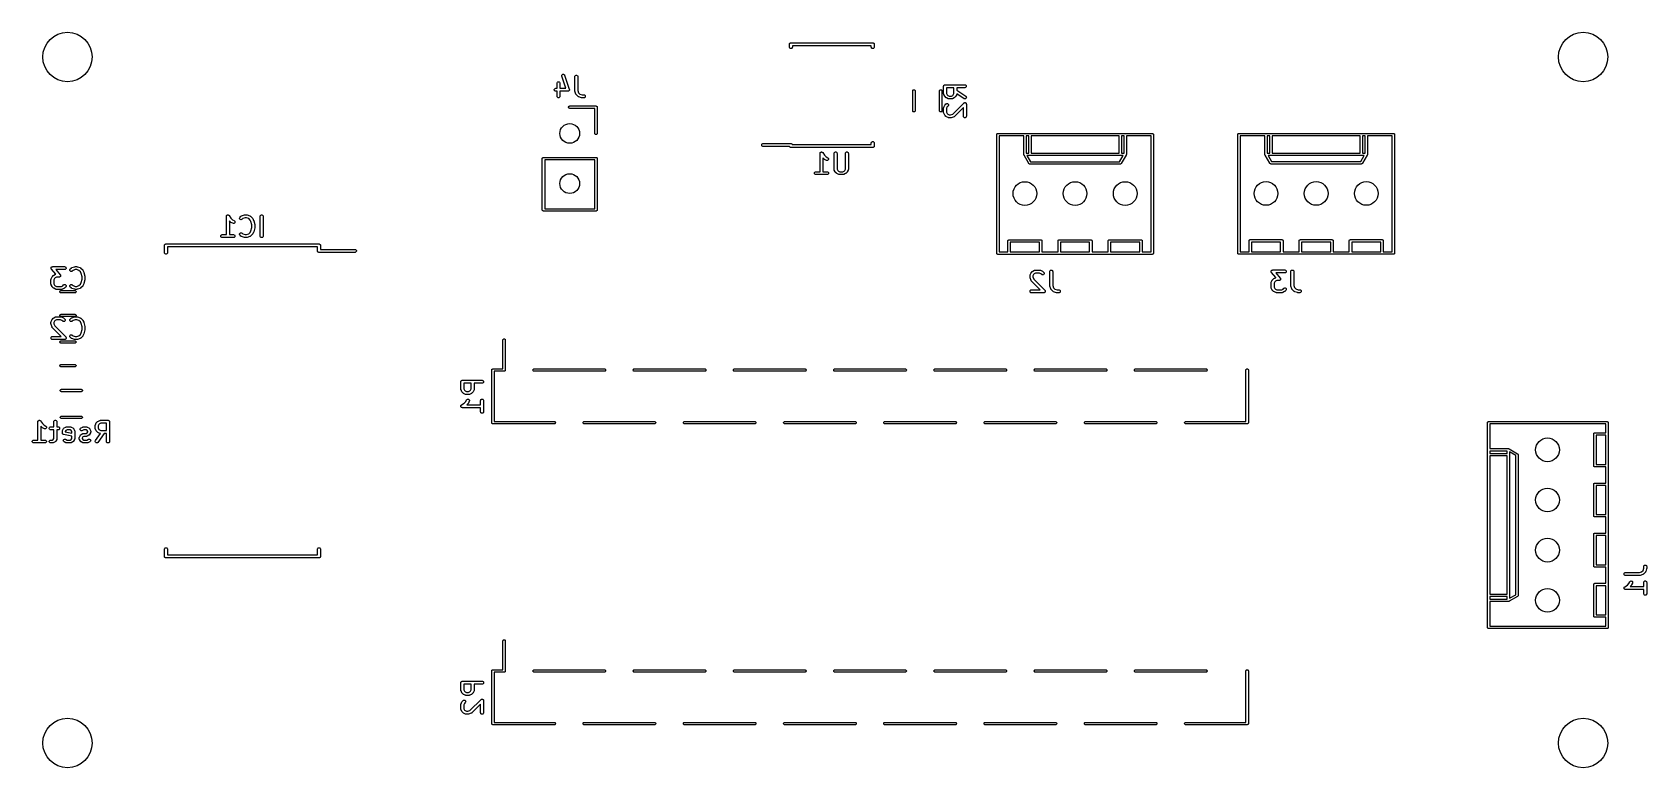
# Model space of a CAD drawing. Extents: x 107.4 to 189.2, y -108.6 to -71.4.
import ezdxf

# ---------------------------------------------------------------- set-up
doc = ezdxf.new("R2010")
doc.units = 0
doc.header["$MEASUREMENT"] = 0
doc.layers.add('BLACK', color=7, linetype='CONTINUOUS')

msp = doc.modelspace()

# ---------------------------------------------------------------- linework, layer by layer
at = {"layer": 'BLACK', "linetype": 'CONTINUOUS'}
for p, q in [((145.775, -71.943), (145.777, -71.9367)), ((145.775, -71.9497), (145.775, -71.943)), ((145.775, -72.1078), (145.775, -71.9497)), ((145.775, -71.9497), (145.775, -71.9497)), ((145.777, -71.9367), (145.778, -71.9302)), ((145.778, -71.9302), (145.781, -71.9244)), ((145.781, -71.9244), (145.784, -71.9181)), ((145.784, -71.9181), (145.788, -71.913)), ((145.788, -71.913), (145.791, -71.9073)), ((145.791, -71.9073), (145.796, -71.903)), ((145.796, -71.903), (145.801, -71.8979)), ((145.801, -71.8979), (145.806, -71.8945)), ((145.806, -71.8945), (145.811, -71.8903)), ((145.811, -71.8903), (145.818, -71.888)), ((145.818, -71.888), (145.823, -71.8847)), ((145.823, -71.8847), (145.83, -71.8835)), ((145.83, -71.8835), (145.836, -71.8812)), ((145.836, -71.8812), (145.843, -71.8812)), ((145.843, -71.8812), (145.843, -71.8812)), ((145.843, -71.8812), (150.006, -71.8812)), ((150.006, -71.8812), (150.013, -71.8812)), ((150.006, -71.8812), (150.006, -71.8812)), ((150.013, -71.8812), (150.019, -71.8835)), ((150.019, -71.8835), (150.026, -71.8847)), ((150.026, -71.8847), (150.031, -71.888)), ((150.031, -71.888), (150.038, -71.8903)), ((150.038, -71.8903), (150.043, -71.8945)), ((150.043, -71.8945), (150.048, -71.8979)), ((150.048, -71.8979), (150.053, -71.903)), ((150.053, -71.903), (150.058, -71.9073)), ((150.058, -71.9073), (150.061, -71.913)), ((150.061, -71.913), (150.065, -71.9181)), ((150.065, -71.9181), (150.068, -71.9244)), ((150.068, -71.9244), (150.071, -71.9302)), ((150.071, -71.9302), (150.072, -71.9367)), ((150.072, -71.9367), (150.075, -71.943)), ((150.075, -71.943), (150.075, -71.9497)), ((150.075, -71.9497), (150.075, -71.9497)), ((150.075, -71.9497), (150.075, -72.1078)), ((145.778, -72.1273), (145.775, -72.1078)), ((145.791, -72.1502), (145.778, -72.1273)), ((145.811, -72.1672), (145.791, -72.1502)), ((145.836, -72.1762), (145.811, -72.1672)), ((145.863, -72.1762), (145.836, -72.1762)), ((145.888, -72.1672), (145.863, -72.1762)), ((145.908, -72.1502), (145.888, -72.1672)), ((145.921, -72.1273), (145.908, -72.1502)), ((145.925, -72.1078), (145.921, -72.1273)), ((149.925, -72.0312), (145.925, -72.0312)), ((145.925, -72.0312), (145.925, -72.1078)), ((149.925, -72.1078), (149.925, -72.0312)), ((149.928, -72.1273), (149.925, -72.1078)), ((149.941, -72.1502), (149.928, -72.1273)), ((149.961, -72.1672), (149.941, -72.1502)), ((149.986, -72.1762), (149.961, -72.1672)), ((150.013, -72.1762), (149.986, -72.1762)), ((150.038, -72.1672), (150.013, -72.1762)), ((150.058, -72.1502), (150.038, -72.1672)), ((150.071, -72.1273), (150.058, -72.1502)), ((150.075, -72.1078), (150.071, -72.1273)), ((134.237, -73.5445), (134.242, -73.519)), ((134.241, -73.5703), (134.237, -73.5445)), ((134.446, -74.1858), (134.241, -73.5703)), ((134.242, -73.519), (134.256, -73.4968)), ((134.256, -73.4968), (134.276, -73.4806)), ((134.276, -73.4806), (134.301, -73.4724)), ((134.301, -73.4724), (134.327, -73.4731)), ((134.327, -73.4731), (134.351, -73.4826)), ((134.351, -73.4826), (134.371, -73.4999)), ((134.371, -73.4999), (134.383, -73.5228)), ((134.383, -73.5228), (134.621, -74.2371)), ((134.904, -73.5942), (134.908, -73.5685)), ((134.904, -74.3084), (134.904, -73.5942)), ((134.908, -73.5685), (134.921, -73.546)), ((134.921, -73.546), (134.941, -73.5292)), ((134.941, -73.5292), (134.966, -73.5203)), ((134.966, -73.5203), (134.992, -73.5203)), ((134.992, -73.5203), (135.016, -73.5292)), ((135.016, -73.5292), (135.036, -73.546)), ((135.036, -73.546), (135.049, -73.5685)), ((135.049, -73.5685), (135.054, -73.5942)), ((135.054, -73.5942), (135.054, -74.2963)), ((133.857, -74.2478), (133.866, -74.2233)), ((133.857, -74.2739), (133.857, -74.2478)), ((133.866, -74.2983), (133.857, -74.2739)), ((133.866, -74.2233), (133.883, -74.2034)), ((133.883, -74.3183), (133.866, -74.2983)), ((133.883, -74.2034), (133.905, -74.1903)), ((133.905, -74.3313), (133.883, -74.3183)), ((133.905, -74.1903), (133.931, -74.1858)), ((133.931, -74.3358), (133.905, -74.3313)), ((133.931, -74.1858), (133.999, -74.1858)), ((133.999, -74.3358), (133.931, -74.3358)), ((133.999, -73.9275), (134.003, -73.9018)), ((133.999, -74.1858), (133.999, -73.9275)), ((133.999, -74.5942), (133.999, -74.3358)), ((134.003, -73.9018), (134.017, -73.8793)), ((134.017, -73.8793), (134.036, -73.8625)), ((134.036, -73.8625), (134.061, -73.8536)), ((134.061, -73.8536), (134.087, -73.8536)), ((134.087, -73.8536), (134.111, -73.8625)), ((134.111, -73.8625), (134.131, -73.8793)), ((134.131, -73.8793), (134.144, -73.9018)), ((134.144, -73.9018), (134.149, -73.9275)), ((134.149, -73.9275), (134.149, -74.1858)), ((134.149, -74.1858), (134.446, -74.1858)), ((134.55, -74.3358), (134.149, -74.3358)), ((134.149, -74.3358), (134.149, -74.5942)), ((134.556, -74.3349), (134.55, -74.3358)), ((134.561, -74.335), (134.556, -74.3349)), ((134.568, -74.3326), (134.561, -74.335)), ((134.576, -74.3313), (134.568, -74.3326)), ((134.581, -74.3285), (134.576, -74.3313)), ((134.586, -74.3268), (134.581, -74.3285)), ((134.592, -74.3221), (134.586, -74.3268)), ((134.598, -74.3183), (134.592, -74.3221)), ((134.602, -74.314), (134.598, -74.3183)), ((134.606, -74.3106), (134.602, -74.314)), ((134.61, -74.3041), (134.606, -74.3106)), ((134.615, -74.2983), (134.61, -74.3041)), ((134.617, -74.2931), (134.615, -74.2983)), ((134.62, -74.2884), (134.617, -74.2931)), ((134.621, -74.281), (134.62, -74.2884)), ((134.621, -74.2371), (134.622, -74.2426)), ((134.624, -74.2739), (134.621, -74.281)), ((134.622, -74.2426), (134.624, -74.2478)), ((134.624, -74.2478), (134.624, -74.2554)), ((134.624, -74.2554), (134.625, -74.2629)), ((134.625, -74.2629), (134.624, -74.2683)), ((134.624, -74.2683), (134.624, -74.2739)), ((134.906, -74.3203), (134.904, -74.3084)), ((134.908, -74.3322), (134.906, -74.3203)), ((134.955, -74.475), (134.908, -74.3322)), ((135.054, -74.2963), (135.092, -74.4108)), ((135.092, -74.4108), (135.162, -74.481)), ((152.023, -74.3128), (152.026, -74.2972)), ((152.023, -75.3233), (152.023, -74.3128)), ((152.026, -74.2972), (152.037, -74.2789)), ((152.037, -74.2789), (152.053, -74.2653)), ((152.053, -74.2653), (152.073, -74.2581)), ((152.073, -74.2581), (152.094, -74.2581)), ((152.094, -74.2581), (152.114, -74.2653)), ((152.114, -74.2653), (152.13, -74.2789)), ((152.13, -74.2789), (152.14, -74.2972)), ((152.14, -74.2972), (152.143, -74.3128)), ((152.143, -74.3128), (152.143, -75.3233)), ((153.383, -74.3128), (153.386, -74.2972)), ((153.383, -75.3233), (153.383, -74.3128)), ((153.386, -74.2972), (153.397, -74.2789)), ((153.397, -74.2789), (153.413, -74.2653)), ((153.413, -74.2653), (153.433, -74.2581)), ((153.433, -74.2581), (153.454, -74.2581)), ((153.454, -74.2581), (153.474, -74.2653)), ((153.474, -74.2653), (153.49, -74.2789)), ((153.49, -74.2789), (153.5, -74.2972)), ((153.5, -74.2972), (153.503, -74.3128)), ((153.503, -74.3128), (153.503, -75.3233)), ((153.591, -74.08), (153.592, -74.0735)), ((153.591, -74.4609), (153.591, -74.08)), ((153.592, -74.0669), (153.594, -74.0608)), ((153.592, -74.0735), (153.592, -74.0669)), ((153.594, -74.0608), (153.595, -74.0543)), ((153.595, -74.0543), (153.598, -74.0486)), ((153.598, -74.0486), (153.601, -74.0425)), ((153.601, -74.0425), (153.605, -74.0374)), ((153.605, -74.0374), (153.608, -74.0318)), ((153.608, -74.0318), (153.613, -74.0275)), ((153.613, -74.0275), (153.617, -74.0225)), ((153.617, -74.0225), (153.623, -74.0192)), ((153.623, -74.0192), (153.628, -74.015)), ((153.628, -74.015), (153.634, -74.0128)), ((153.634, -74.0128), (153.64, -74.0095)), ((153.64, -74.0095), (153.646, -74.0083)), ((153.646, -74.0083), (153.653, -74.0061)), ((153.653, -74.0061), (153.659, -74.0061)), ((153.659, -74.0061), (153.666, -74.005)), ((153.666, -74.005), (154.666, -74.005)), ((153.741, -74.155), (153.741, -74.4432)), ((154.114, -74.155), (153.741, -74.155)), ((154.114, -74.4432), (154.114, -74.155)), ((154.666, -74.155), (154.264, -74.155)), ((154.264, -74.155), (154.264, -74.279)), ((154.264, -74.279), (154.709, -74.59)), ((154.666, -74.005), (154.691, -74.0095)), ((154.691, -74.1504), (154.666, -74.155)), ((154.691, -74.0095), (154.714, -74.0225)), ((154.714, -74.1374), (154.691, -74.1504)), ((154.714, -74.0225), (154.731, -74.0425)), ((154.731, -74.1175), (154.714, -74.1374)), ((154.731, -74.0425), (154.739, -74.0669)), ((154.739, -74.093), (154.731, -74.1175)), ((154.739, -74.0669), (154.739, -74.093)), ((134.003, -74.6198), (133.999, -74.5942)), ((134.017, -74.6424), (134.003, -74.6198)), ((134.036, -74.6591), (134.017, -74.6424)), ((134.061, -74.668), (134.036, -74.6591)), ((134.087, -74.668), (134.061, -74.668)), ((134.111, -74.6591), (134.087, -74.668)), ((134.131, -74.6424), (134.111, -74.6591)), ((134.144, -74.6198), (134.131, -74.6424)), ((134.149, -74.5942), (134.144, -74.6198)), ((134.585, -75.1312), (134.593, -75.1113)), ((134.585, -75.1524), (134.585, -75.1312)), ((134.593, -75.1722), (134.585, -75.1524)), ((134.593, -75.1113), (134.606, -75.0951)), ((134.606, -75.1885), (134.593, -75.1722)), ((134.606, -75.0951), (134.625, -75.0845)), ((134.625, -75.199), (134.606, -75.1885)), ((134.625, -75.0845), (134.64, -75.0818)), ((134.64, -75.2018), (134.625, -75.199)), ((134.64, -75.0818), (135.981, -75.0818)), ((135.915, -75.2018), (134.64, -75.2018)), ((134.957, -74.4788), (134.955, -74.475)), ((134.958, -74.483), (134.957, -74.4788)), ((134.963, -74.4902), (134.958, -74.483)), ((134.968, -74.4979), (134.963, -74.4902)), ((134.971, -74.5008), (134.968, -74.4979)), ((134.973, -74.5043), (134.971, -74.5008)), ((135.069, -74.5996), (134.973, -74.5043)), ((135.072, -74.6021), (135.069, -74.5996)), ((135.075, -74.6053), (135.072, -74.6021)), ((135.083, -74.6095), (135.075, -74.6053)), ((135.09, -74.6145), (135.083, -74.6095)), ((135.094, -74.6156), (135.09, -74.6145)), ((135.098, -74.6177), (135.094, -74.6156)), ((135.241, -74.6653), (135.098, -74.6177)), ((135.162, -74.481), (135.277, -74.5192)), ((135.253, -74.6671), (135.241, -74.6653)), ((135.264, -74.6692), (135.253, -74.6671)), ((135.36, -74.6692), (135.264, -74.6692)), ((135.277, -74.5192), (135.36, -74.5192)), ((135.36, -74.5192), (135.385, -74.5237)), ((135.385, -74.6646), (135.36, -74.6692)), ((135.385, -74.5237), (135.408, -74.5367)), ((135.408, -74.6516), (135.385, -74.6646)), ((135.408, -74.5367), (135.425, -74.5567)), ((135.425, -74.6317), (135.408, -74.6516)), ((135.425, -74.5567), (135.434, -74.5811)), ((135.434, -74.6072), (135.425, -74.6317)), ((135.434, -74.5811), (135.434, -74.6072)), ((135.915, -76.477), (135.915, -75.2018)), ((135.981, -75.0818), (135.986, -75.0818)), ((135.981, -75.0818), (135.981, -75.0818)), ((135.986, -75.0818), (135.991, -75.0836)), ((135.991, -75.0836), (135.996, -75.0845)), ((135.996, -75.0845), (136.001, -75.0872)), ((136.001, -75.0872), (136.006, -75.089)), ((136.006, -75.089), (136.01, -75.0924)), ((136.01, -75.0924), (136.015, -75.0951)), ((136.015, -75.0951), (136.018, -75.0992)), ((136.018, -75.0992), (136.022, -75.1026)), ((136.022, -75.1026), (136.025, -75.1072)), ((136.025, -75.1072), (136.028, -75.1113)), ((136.028, -75.1113), (136.03, -75.1163)), ((136.03, -75.1163), (136.033, -75.1209)), ((136.033, -75.1209), (136.034, -75.1262)), ((136.034, -75.1262), (136.035, -75.1312)), ((136.035, -75.1312), (136.035, -75.1365)), ((136.035, -75.1365), (136.035, -75.1365)), ((136.035, -75.1365), (136.035, -76.477)), ((153.591, -74.4652), (153.591, -74.4609)), ((153.591, -74.4695), (153.591, -74.4652)), ((153.594, -74.4779), (153.591, -74.4695)), ((153.591, -75.1666), (153.594, -75.1582)), ((153.591, -75.1709), (153.591, -75.1666)), ((153.591, -75.1752), (153.591, -75.1709)), ((153.591, -75.4133), (153.591, -75.1752)), ((153.595, -74.4866), (153.594, -74.4779)), ((153.594, -75.1582), (153.595, -75.1495)), ((153.597, -74.4903), (153.595, -74.4866)), ((153.595, -75.1495), (153.597, -75.1458)), ((153.599, -74.4945), (153.597, -74.4903)), ((153.597, -75.1458), (153.599, -75.1417)), ((153.646, -74.5897), (153.599, -74.4945)), ((153.599, -75.1417), (153.646, -75.0464)), ((153.653, -74.5994), (153.646, -74.5897)), ((153.646, -75.0464), (153.653, -75.0368)), ((153.66, -74.6092), (153.653, -74.5994)), ((153.653, -75.0368), (153.66, -75.0269)), ((153.708, -74.6568), (153.66, -74.6092)), ((153.66, -75.0269), (153.708, -74.9793)), ((153.718, -74.6637), (153.708, -74.6568)), ((153.708, -74.9793), (153.729, -74.9644)), ((153.727, -74.6709), (153.718, -74.6637)), ((153.823, -74.7185), (153.727, -74.6709)), ((153.729, -74.9644), (153.754, -74.9576)), ((153.741, -74.4432), (153.775, -74.5117)), ((153.775, -75.1244), (153.741, -75.1929)), ((153.741, -75.1929), (153.741, -75.3956)), ((153.754, -74.9576), (153.78, -74.9599)), ((153.775, -74.5117), (153.805, -74.5421)), ((153.814, -75.0854), (153.775, -75.1244)), ((153.78, -74.9599), (153.804, -74.9709)), ((153.804, -74.9709), (153.822, -74.9893)), ((153.805, -74.5421), (153.874, -74.5764)), ((153.829, -75.064), (153.814, -75.0854)), ((153.822, -74.9893), (153.833, -75.0129)), ((153.827, -74.7197), (153.823, -74.7185)), ((153.83, -74.7219), (153.827, -74.7197)), ((153.836, -75.0389), (153.829, -75.064)), ((153.839, -74.7234), (153.83, -74.7219)), ((153.833, -75.0129), (153.836, -75.0389)), ((153.848, -74.7259), (153.839, -74.7234)), ((153.852, -74.7256), (153.848, -74.7259)), ((153.856, -74.7264), (153.852, -74.7256)), ((153.999, -74.7264), (153.856, -74.7264)), ((153.874, -74.5764), (153.981, -74.5764)), ((153.981, -74.5764), (154.05, -74.5421)), ((154.003, -74.7256), (153.999, -74.7264)), ((154.008, -74.7259), (154.003, -74.7256)), ((154.016, -74.7234), (154.008, -74.7259)), ((154.025, -74.7219), (154.016, -74.7234)), ((154.028, -74.7197), (154.025, -74.7219)), ((154.032, -74.7185), (154.028, -74.7197)), ((154.128, -74.6709), (154.032, -74.7185)), ((154.05, -74.5421), (154.08, -74.5117)), ((154.054, -75.4906), (154.613, -74.9317)), ((154.08, -74.5117), (154.114, -74.4432)), ((154.137, -74.6637), (154.128, -74.6709)), ((154.147, -74.6568), (154.137, -74.6637)), ((154.195, -74.6092), (154.147, -74.6568)), ((154.591, -75.1658), (154.147, -75.6092)), ((154.202, -74.5994), (154.195, -74.6092)), ((154.209, -74.5897), (154.202, -74.5994)), ((154.256, -74.4945), (154.209, -74.5897)), ((154.258, -74.4903), (154.256, -74.4945)), ((154.26, -74.4866), (154.258, -74.4903)), ((154.261, -74.4779), (154.26, -74.4866)), ((154.264, -74.4695), (154.261, -74.4779)), ((154.623, -74.7128), (154.264, -74.462)), ((154.264, -74.462), (154.264, -74.4652)), ((154.264, -74.4652), (154.264, -74.4695)), ((154.591, -75.6038), (154.591, -75.1658)), ((154.613, -74.9317), (154.621, -74.9261)), ((154.621, -74.9261), (154.628, -74.9198)), ((154.646, -74.7238), (154.623, -74.7128)), ((154.628, -74.9198), (154.631, -74.9186)), ((154.631, -74.9186), (154.634, -74.9168)), ((154.634, -74.9168), (154.643, -74.9142)), ((154.643, -74.9142), (154.653, -74.9109)), ((154.672, -74.7261), (154.646, -74.7238)), ((154.653, -74.9109), (154.656, -74.9109)), ((154.656, -74.9109), (154.659, -74.91)), ((154.659, -74.91), (154.669, -74.9109)), ((154.669, -74.9109), (154.679, -74.9109)), ((154.697, -74.7194), (154.672, -74.7261)), ((154.679, -74.9109), (154.682, -74.912)), ((154.682, -74.912), (154.685, -74.9123)), ((154.685, -74.9123), (154.694, -74.9164)), ((154.694, -74.9164), (154.703, -74.9198)), ((154.719, -74.7044), (154.697, -74.7194)), ((154.703, -74.9198), (154.706, -74.9219)), ((154.706, -74.9219), (154.709, -74.9233)), ((154.709, -74.59), (154.727, -74.6084)), ((154.709, -74.9233), (154.716, -74.9302)), ((154.716, -74.9302), (154.723, -74.9365)), ((154.734, -74.6831), (154.719, -74.7044)), ((154.723, -74.9365), (154.725, -74.9394)), ((154.725, -74.9394), (154.727, -74.9417)), ((154.727, -74.6084), (154.738, -74.632)), ((154.727, -74.9417), (154.731, -74.9506)), ((154.731, -74.9506), (154.736, -74.9591)), ((154.74, -74.6579), (154.734, -74.6831)), ((154.736, -74.9591), (154.737, -74.9623)), ((154.737, -74.9623), (154.738, -74.9653)), ((154.738, -74.632), (154.74, -74.6579)), ((154.738, -74.9653), (154.739, -74.9751)), ((154.739, -74.9751), (154.741, -74.9847)), ((154.741, -74.9847), (154.741, -75.6038)), ((152.026, -75.3389), (152.023, -75.3233)), ((152.037, -75.3572), (152.026, -75.3389)), ((152.053, -75.3708), (152.037, -75.3572)), ((152.073, -75.3781), (152.053, -75.3708)), ((152.094, -75.3781), (152.073, -75.3781)), ((152.114, -75.3708), (152.094, -75.3781)), ((152.13, -75.3572), (152.114, -75.3708)), ((152.14, -75.3389), (152.13, -75.3572)), ((152.143, -75.3233), (152.14, -75.3389)), ((153.386, -75.3389), (153.383, -75.3233)), ((153.397, -75.3572), (153.386, -75.3389)), ((153.413, -75.3708), (153.397, -75.3572)), ((153.433, -75.3781), (153.413, -75.3708)), ((153.454, -75.3781), (153.433, -75.3781)), ((153.474, -75.3708), (153.454, -75.3781)), ((153.49, -75.3572), (153.474, -75.3708)), ((153.5, -75.3389), (153.49, -75.3572)), ((153.503, -75.3233), (153.5, -75.3389)), ((153.591, -75.4176), (153.591, -75.4133)), ((153.591, -75.4219), (153.591, -75.4176)), ((153.594, -75.4303), (153.591, -75.4219)), ((153.595, -75.4389), (153.594, -75.4303)), ((153.597, -75.4427), (153.595, -75.4389)), ((153.599, -75.4468), (153.597, -75.4427)), ((153.646, -75.5421), (153.599, -75.4468)), ((153.653, -75.5517), (153.646, -75.5421)), ((153.66, -75.5616), (153.653, -75.5517)), ((153.708, -75.6092), (153.66, -75.5616)), ((153.718, -75.6161), (153.708, -75.6092)), ((153.727, -75.6232), (153.718, -75.6161)), ((153.823, -75.6709), (153.727, -75.6232)), ((153.741, -75.3956), (153.775, -75.4641)), ((153.775, -75.4641), (153.805, -75.4945)), ((153.805, -75.4945), (153.874, -75.5288)), ((153.827, -75.6721), (153.823, -75.6709)), ((153.83, -75.6743), (153.827, -75.6721)), ((153.839, -75.6758), (153.83, -75.6743)), ((153.848, -75.6783), (153.839, -75.6758)), ((153.852, -75.678), (153.848, -75.6783)), ((153.856, -75.6788), (153.852, -75.678)), ((153.951, -75.6788), (153.856, -75.6788)), ((153.874, -75.5288), (153.939, -75.5288)), ((153.939, -75.5288), (154.054, -75.4906)), ((153.963, -75.6767), (153.951, -75.6788)), ((153.975, -75.6749), (153.963, -75.6767)), ((154.118, -75.6273), (153.975, -75.6749)), ((154.122, -75.6252), (154.118, -75.6273)), ((154.126, -75.6241), (154.122, -75.6252)), ((154.133, -75.6191), (154.126, -75.6241)), ((154.141, -75.6149), (154.133, -75.6191)), ((154.144, -75.6117), (154.141, -75.6149)), ((154.147, -75.6092), (154.144, -75.6117)), ((154.595, -75.6294), (154.591, -75.6038)), ((154.608, -75.652), (154.595, -75.6294)), ((154.628, -75.6687), (154.608, -75.652)), ((154.653, -75.6776), (154.628, -75.6687)), ((154.679, -75.6776), (154.653, -75.6776)), ((154.703, -75.6687), (154.679, -75.6776)), ((154.723, -75.652), (154.703, -75.6687)), ((154.736, -75.6294), (154.723, -75.652)), ((154.741, -75.6038), (154.736, -75.6294)), ((135.918, -76.4926), (135.915, -76.477)), ((135.929, -76.5109), (135.918, -76.4926)), ((135.945, -76.5245), (135.929, -76.5109)), ((135.965, -76.5318), (135.945, -76.5245)), ((135.986, -76.5318), (135.965, -76.5318)), ((136.006, -76.5245), (135.986, -76.5318)), ((136.022, -76.5109), (136.006, -76.5245)), ((136.033, -76.4926), (136.022, -76.5109)), ((136.035, -76.477), (136.033, -76.4926)), ((149.941, -76.9123), (149.961, -76.8953)), ((149.961, -76.8953), (149.986, -76.8862)), ((149.986, -76.8862), (150.013, -76.8862)), ((150.013, -76.8862), (150.038, -76.8953)), ((150.038, -76.8953), (150.058, -76.9123)), ((156.279, -76.5241), (156.28, -76.5191)), ((156.279, -76.5295), (156.279, -76.5241)), ((156.279, -82.5399), (156.279, -76.5295)), ((156.28, -76.5191), (156.281, -76.5139)), ((156.281, -76.5139), (156.284, -76.5093)), ((156.284, -76.5093), (156.286, -76.5042)), ((156.286, -76.5042), (156.289, -76.5001)), ((156.289, -76.5001), (156.292, -76.4955)), ((156.292, -76.4955), (156.296, -76.4921)), ((156.296, -76.4921), (156.299, -76.488)), ((156.299, -76.488), (156.304, -76.4854)), ((156.304, -76.4854), (156.308, -76.4819)), ((156.308, -76.4819), (156.313, -76.4801)), ((156.313, -76.4801), (156.318, -76.4774)), ((156.318, -76.4774), (156.323, -76.4765)), ((156.323, -76.4765), (156.328, -76.4747)), ((156.328, -76.4747), (156.333, -76.4747)), ((156.333, -76.4747), (156.333, -76.4747)), ((156.333, -76.4747), (164.164, -76.4747)), ((157.649, -76.5947), (156.399, -76.5947)), ((156.399, -76.5947), (156.399, -82.4747)), ((157.649, -77.5241), (157.649, -76.5947)), ((157.769, -76.5947), (157.769, -77.4747)), ((157.899, -76.5947), (157.769, -76.5947)), ((157.899, -77.4747), (157.899, -76.5947)), ((158.019, -76.5947), (158.019, -77.4747)), ((162.479, -76.5947), (158.019, -76.5947)), ((162.479, -77.4747), (162.479, -76.5947)), ((162.599, -76.5947), (162.599, -77.4747)), ((162.729, -76.5947), (162.599, -76.5947)), ((162.729, -77.4747), (162.729, -76.5947)), ((162.849, -76.5947), (162.849, -77.5242)), ((164.099, -76.5947), (162.849, -76.5947)), ((164.099, -82.4747), (164.099, -76.5947)), ((164.164, -76.4747), (164.169, -76.4747)), ((164.164, -76.4747), (164.164, -76.4747)), ((164.169, -76.4747), (164.174, -76.4765)), ((164.174, -76.4765), (164.179, -76.4774)), ((164.179, -76.4774), (164.184, -76.4801)), ((164.184, -76.4801), (164.189, -76.4819)), ((164.189, -76.4819), (164.193, -76.4854)), ((164.193, -76.4854), (164.198, -76.488)), ((164.198, -76.488), (164.201, -76.4921)), ((164.201, -76.4921), (164.205, -76.4955)), ((164.205, -76.4955), (164.208, -76.5002)), ((164.208, -76.5002), (164.211, -76.5042)), ((164.211, -76.5042), (164.213, -76.5092)), ((164.213, -76.5092), (164.216, -76.5139)), ((164.216, -76.5139), (164.217, -76.5191)), ((164.217, -76.5191), (164.219, -76.5241)), ((164.219, -76.5241), (164.219, -76.5294)), ((164.219, -76.5294), (164.219, -76.5295)), ((164.219, -76.5295), (164.219, -82.5399)), ((168.496, -76.519), (168.498, -76.514)), ((168.496, -76.5244), (168.496, -76.519)), ((168.496, -82.5349), (168.496, -76.5244)), ((168.498, -76.514), (168.499, -76.5088)), ((168.499, -76.5088), (168.501, -76.5042)), ((168.501, -76.5042), (168.503, -76.4992)), ((168.503, -76.4992), (168.507, -76.4951)), ((168.507, -76.4951), (168.509, -76.4905)), ((168.509, -76.4905), (168.513, -76.487)), ((168.513, -76.487), (168.517, -76.4829)), ((168.517, -76.4829), (168.521, -76.4803)), ((168.521, -76.4803), (168.526, -76.4769)), ((168.526, -76.4769), (168.531, -76.475)), ((168.531, -76.475), (168.535, -76.4724)), ((168.535, -76.4724), (168.54, -76.4714)), ((168.54, -76.4714), (168.545, -76.4696)), ((168.545, -76.4696), (168.551, -76.4696)), ((168.551, -76.4696), (168.551, -76.4696)), ((168.551, -76.4696), (176.381, -76.4696)), ((169.866, -76.5896), (168.616, -76.5896)), ((168.616, -76.5896), (168.616, -82.4696)), ((169.866, -77.519), (169.866, -76.5896)), ((169.986, -76.5896), (169.986, -77.4696)), ((170.116, -76.5896), (169.986, -76.5896)), ((170.116, -77.4696), (170.116, -76.5896)), ((170.236, -76.5896), (170.236, -77.4696)), ((174.696, -76.5896), (170.236, -76.5896)), ((174.696, -77.4696), (174.696, -76.5896)), ((174.816, -76.5896), (174.816, -77.4696)), ((174.946, -76.5896), (174.816, -76.5896)), ((174.946, -77.4696), (174.946, -76.5896)), ((175.066, -76.5896), (175.066, -77.5191)), ((176.316, -76.5896), (175.066, -76.5896)), ((176.316, -82.4696), (176.316, -76.5896)), ((176.381, -76.4696), (176.387, -76.4696)), ((176.381, -76.4696), (176.381, -76.4696)), ((176.387, -76.4696), (176.392, -76.4714)), ((176.392, -76.4714), (176.397, -76.4724)), ((176.397, -76.4724), (176.401, -76.475)), ((176.401, -76.475), (176.406, -76.4769)), ((176.406, -76.4769), (176.411, -76.4803)), ((176.411, -76.4803), (176.415, -76.4829)), ((176.415, -76.4829), (176.419, -76.487)), ((176.419, -76.487), (176.423, -76.4905)), ((176.423, -76.4905), (176.425, -76.4951)), ((176.425, -76.4951), (176.429, -76.4992)), ((176.429, -76.4992), (176.431, -76.5042)), ((176.431, -76.5042), (176.433, -76.5088)), ((176.433, -76.5088), (176.434, -76.514)), ((176.434, -76.514), (176.436, -76.519)), ((176.436, -76.519), (176.436, -76.5244)), ((176.436, -76.5244), (176.436, -76.5244)), ((176.436, -76.5244), (176.436, -82.5349)), ((133.261, -77.7163), (133.263, -77.7113)), ((133.263, -77.7113), (133.266, -77.7072)), ((133.266, -77.7072), (133.269, -77.7026)), ((133.269, -77.7026), (133.273, -77.6992)), ((133.273, -77.6992), (133.276, -77.6951)), ((133.276, -77.6951), (133.281, -77.6924)), ((133.281, -77.6924), (133.285, -77.689)), ((133.285, -77.689), (133.29, -77.6872)), ((133.29, -77.6872), (133.295, -77.6845)), ((133.295, -77.6845), (133.3, -77.6836)), ((133.3, -77.6836), (133.305, -77.6818)), ((133.305, -77.6818), (133.31, -77.6818)), ((133.31, -77.6818), (133.31, -77.6818)), ((133.31, -77.6818), (135.981, -77.6818)), ((135.981, -77.6818), (135.986, -77.6818)), ((135.981, -77.6818), (135.981, -77.6818)), ((135.986, -77.6818), (135.991, -77.6836)), ((135.991, -77.6836), (135.996, -77.6845)), ((135.996, -77.6845), (136.001, -77.6872)), ((136.001, -77.6872), (136.006, -77.689)), ((136.006, -77.689), (136.01, -77.6924)), ((136.01, -77.6924), (136.015, -77.6951)), ((136.015, -77.6951), (136.018, -77.6992)), ((136.018, -77.6992), (136.022, -77.7026)), ((136.022, -77.7026), (136.025, -77.7072)), ((136.025, -77.7072), (136.028, -77.7113)), ((136.028, -77.7113), (136.03, -77.7163)), ((144.375, -77.043), (144.384, -77.0181)), ((144.375, -77.0694), (144.375, -77.043)), ((144.384, -77.0943), (144.375, -77.0694)), ((144.384, -77.0181), (144.401, -76.9979)), ((144.401, -77.1146), (144.384, -77.0943)), ((144.401, -76.9979), (144.423, -76.9847)), ((144.423, -77.1278), (144.401, -77.1146)), ((144.423, -76.9847), (144.443, -76.9812)), ((144.443, -77.1312), (144.423, -77.1278)), ((144.443, -76.9812), (145.856, -76.9812)), ((145.778, -77.1312), (144.443, -77.1312)), ((145.778, -77.1323), (145.778, -77.1312)), ((145.781, -77.138), (145.778, -77.1323)), ((145.784, -77.1443), (145.781, -77.138)), ((145.788, -77.1494), (145.784, -77.1443)), ((145.791, -77.1552), (145.788, -77.1494)), ((145.796, -77.1595), (145.791, -77.1552)), ((145.801, -77.1646), (145.796, -77.1595)), ((145.806, -77.1679), (145.801, -77.1646)), ((145.811, -77.1722), (145.806, -77.1679)), ((145.818, -77.1745), (145.811, -77.1722)), ((145.823, -77.1778), (145.818, -77.1745)), ((145.83, -77.1789), (145.823, -77.1778)), ((145.836, -77.1812), (145.83, -77.1789)), ((145.843, -77.1812), (145.836, -77.1812)), ((150.006, -77.1812), (145.843, -77.1812)), ((145.843, -77.1812), (145.843, -77.1812)), ((145.856, -76.9812), (145.856, -76.9812)), ((145.856, -76.9812), (145.863, -76.9812)), ((145.863, -76.9812), (145.869, -76.9835)), ((145.869, -76.9835), (145.876, -76.9847)), ((145.876, -76.9847), (145.881, -76.988)), ((145.881, -76.988), (145.888, -76.9903)), ((145.888, -76.9903), (145.893, -76.9945)), ((145.893, -76.9945), (145.898, -76.9979)), ((145.898, -76.9979), (145.903, -77.003)), ((145.903, -77.003), (145.908, -77.0073)), ((145.908, -77.0073), (145.911, -77.013)), ((145.911, -77.013), (145.915, -77.0181)), ((145.915, -77.0181), (145.918, -77.0244)), ((145.918, -77.0244), (145.921, -77.0302)), ((145.921, -77.0302), (145.921, -77.0312)), ((145.921, -77.0312), (149.925, -77.0312)), ((147.326, -77.4754), (147.329, -77.4668)), ((147.326, -77.4795), (147.326, -77.4754)), ((147.326, -77.4836), (147.326, -77.4795)), ((147.326, -78.4086), (147.326, -77.4836)), ((147.329, -77.4668), (147.33, -77.4579)), ((147.33, -77.4579), (147.332, -77.4543)), ((147.332, -77.4543), (147.333, -77.4504)), ((147.333, -77.4504), (147.339, -77.4431)), ((147.339, -77.4431), (147.343, -77.4354)), ((147.343, -77.4354), (147.346, -77.4327)), ((147.346, -77.4327), (147.349, -77.4294)), ((147.349, -77.4294), (147.356, -77.4244)), ((147.356, -77.4244), (147.363, -77.4186)), ((147.363, -77.4186), (147.367, -77.4172)), ((147.367, -77.4172), (147.371, -77.4149)), ((147.371, -77.4149), (147.379, -77.4128)), ((147.379, -77.4128), (147.388, -77.4097)), ((147.388, -77.4097), (147.392, -77.4097)), ((147.392, -77.4097), (147.396, -77.4088)), ((147.396, -77.4088), (147.405, -77.4097)), ((147.405, -77.4097), (147.414, -77.4097)), ((147.414, -77.4097), (147.418, -77.4112)), ((147.418, -77.4112), (147.422, -77.4116)), ((147.422, -77.4116), (147.43, -77.4156)), ((147.43, -77.4156), (147.438, -77.4186)), ((147.438, -77.4186), (147.441, -77.4213)), ((147.441, -77.4213), (147.445, -77.4232)), ((147.445, -77.4232), (147.451, -77.4296)), ((147.451, -77.4296), (147.458, -77.4354)), ((147.458, -77.4354), (147.46, -77.439)), ((147.46, -77.439), (147.463, -77.442)), ((147.463, -77.442), (147.554, -77.5787)), ((147.538, -77.7747), (147.476, -77.7123)), ((147.476, -77.7123), (147.476, -78.4086)), ((147.554, -77.5787), (147.636, -77.6601)), ((147.636, -77.6601), (147.72, -77.7022)), ((147.72, -77.7022), (147.741, -77.7177)), ((148.04, -77.4836), (148.045, -77.4579)), ((148.04, -78.2931), (148.04, -77.4836)), ((148.045, -77.4579), (148.058, -77.4354)), ((148.058, -77.4354), (148.078, -77.4186)), ((148.078, -77.4186), (148.102, -77.4097)), ((148.102, -77.4097), (148.128, -77.4097)), ((148.128, -77.4097), (148.153, -77.4186)), ((148.153, -77.4186), (148.172, -77.4354)), ((148.172, -77.4354), (148.185, -77.4579)), ((148.185, -77.4579), (148.19, -77.4836)), ((148.19, -77.4836), (148.19, -78.2754)), ((148.611, -77.4836), (148.616, -77.4579)), ((148.611, -78.2754), (148.611, -77.4836)), ((148.616, -77.4579), (148.629, -77.4354)), ((148.629, -77.4354), (148.649, -77.4186)), ((148.649, -77.4186), (148.673, -77.4097)), ((148.673, -77.4097), (148.699, -77.4097)), ((148.699, -77.4097), (148.724, -77.4186)), ((148.724, -77.4186), (148.744, -77.4354)), ((148.744, -77.4354), (148.757, -77.4579)), ((148.757, -77.4579), (148.761, -77.4836)), ((148.761, -77.4836), (148.761, -78.2931)), ((149.925, -76.9547), (149.928, -76.9352)), ((149.925, -77.0312), (149.925, -76.9547)), ((149.928, -76.9352), (149.941, -76.9123)), ((150.013, -77.1812), (150.006, -77.1812)), ((150.006, -77.1812), (150.006, -77.1812)), ((150.019, -77.1789), (150.013, -77.1812)), ((150.026, -77.1778), (150.019, -77.1789)), ((150.031, -77.1745), (150.026, -77.1778)), ((150.038, -77.1722), (150.031, -77.1745)), ((150.043, -77.1679), (150.038, -77.1722)), ((150.048, -77.1646), (150.043, -77.1679)), ((150.053, -77.1595), (150.048, -77.1646)), ((150.058, -77.1552), (150.053, -77.1595)), ((150.058, -76.9123), (150.071, -76.9352)), ((150.061, -77.1494), (150.058, -77.1552)), ((150.065, -77.1443), (150.061, -77.1494)), ((150.068, -77.138), (150.065, -77.1443)), ((150.071, -77.1323), (150.068, -77.138)), ((150.071, -76.9352), (150.075, -76.9547)), ((150.072, -77.1257), (150.071, -77.1323)), ((150.075, -77.1194), (150.072, -77.1257)), ((150.075, -76.9547), (150.075, -77.1128)), ((150.075, -77.1128), (150.075, -77.1128)), ((150.075, -77.1128), (150.075, -77.1194)), ((157.649, -77.5242), (157.649, -77.5241)), ((157.649, -77.5243), (157.649, -77.5242)), ((157.649, -77.5349), (157.649, -77.5243)), ((157.649, -77.5453), (157.649, -77.5349)), ((157.649, -77.5454), (157.649, -77.5453)), ((157.649, -77.5455), (157.649, -77.5454)), ((157.65, -77.5504), (157.649, -77.5455)), ((157.651, -77.5555), (157.65, -77.5504)), ((157.654, -77.5601), (157.651, -77.5555)), ((157.656, -77.5652), (157.654, -77.5601)), ((157.659, -77.5692), (157.656, -77.5652)), ((157.662, -77.5739), (157.659, -77.5692)), ((157.904, -77.9902), (157.662, -77.5739)), ((157.662, -77.5739), (157.662, -77.5739)), ((157.769, -77.4747), (157.899, -77.4747)), ((157.813, -77.5947), (157.993, -77.9047)), ((162.684, -77.5947), (157.813, -77.5947)), ((158.019, -77.4747), (162.479, -77.4747)), ((162.504, -77.9047), (162.684, -77.5947)), ((162.835, -77.5739), (162.593, -77.9902)), ((162.599, -77.4747), (162.729, -77.4747)), ((162.838, -77.5692), (162.835, -77.5739)), ((162.835, -77.5739), (162.835, -77.5739)), ((162.841, -77.5652), (162.838, -77.5692)), ((162.843, -77.5602), (162.841, -77.5652)), ((162.846, -77.5555), (162.843, -77.5602)), ((162.847, -77.5504), (162.846, -77.5555)), ((162.849, -77.5455), (162.847, -77.5504)), ((162.849, -77.5242), (162.849, -77.5243)), ((162.849, -77.5243), (162.849, -77.5344)), ((162.849, -77.5344), (162.849, -77.5399)), ((162.849, -77.5399), (162.849, -77.54)), ((162.849, -77.54), (162.849, -77.5453)), ((162.849, -77.5453), (162.849, -77.5454)), ((162.849, -77.5454), (162.849, -77.5455)), ((169.866, -77.5191), (169.866, -77.519)), ((169.866, -77.5192), (169.866, -77.5191)), ((169.866, -77.5298), (169.866, -77.5192)), ((169.866, -77.5402), (169.866, -77.5298)), ((169.866, -77.5403), (169.866, -77.5402)), ((169.866, -77.5404), (169.866, -77.5403)), ((169.868, -77.5453), (169.866, -77.5404)), ((169.869, -77.5505), (169.868, -77.5453)), ((169.871, -77.5551), (169.869, -77.5505)), ((169.873, -77.5601), (169.871, -77.5551)), ((169.877, -77.5642), (169.873, -77.5601)), ((169.879, -77.5688), (169.877, -77.5642)), ((170.121, -77.9852), (169.879, -77.5688)), ((169.879, -77.5688), (169.879, -77.5688)), ((169.986, -77.4696), (170.116, -77.4696)), ((170.03, -77.5896), (170.211, -77.8996)), ((174.902, -77.5896), (170.03, -77.5896)), ((170.236, -77.4696), (174.696, -77.4696)), ((174.721, -77.8996), (174.902, -77.5896)), ((175.053, -77.5688), (174.811, -77.9852)), ((174.816, -77.4696), (174.946, -77.4696)), ((175.055, -77.5642), (175.053, -77.5688)), ((175.053, -77.5688), (175.053, -77.5688)), ((175.059, -77.5601), (175.055, -77.5642)), ((175.061, -77.5551), (175.059, -77.5601)), ((175.063, -77.5505), (175.061, -77.5551)), ((175.064, -77.5453), (175.063, -77.5505)), ((175.066, -77.5404), (175.064, -77.5453)), ((175.066, -77.5191), (175.066, -77.5192)), ((175.066, -77.5192), (175.066, -77.5293)), ((175.066, -77.5293), (175.066, -77.5349)), ((175.066, -77.5349), (175.066, -77.5349)), ((175.066, -77.5349), (175.066, -77.5402)), ((175.066, -77.5402), (175.066, -77.5403)), ((175.066, -77.5403), (175.066, -77.5404)), ((133.255, -77.7312), (133.257, -77.7262)), ((133.255, -77.7365), (133.255, -77.7312)), ((133.255, -80.3312), (133.255, -77.7365)), ((133.255, -77.7365), (133.255, -77.7365)), ((133.257, -77.7262), (133.258, -77.7209)), ((133.258, -77.7209), (133.261, -77.7163)), ((133.375, -77.8018), (133.375, -80.2818)), ((135.915, -77.8018), (133.375, -77.8018)), ((135.915, -80.2818), (135.915, -77.8018)), ((136.03, -77.7163), (136.033, -77.7209)), ((136.033, -77.7209), (136.034, -77.7262)), ((136.034, -77.7262), (136.035, -77.7312)), ((136.035, -77.7312), (136.035, -77.7365)), ((136.035, -77.7365), (136.035, -77.7365)), ((136.035, -77.7365), (136.035, -80.347)), ((147.041, -78.4706), (147.05, -78.4461)), ((147.041, -78.4966), (147.041, -78.4706)), ((147.05, -78.5211), (147.041, -78.4966)), ((147.05, -78.4461), (147.067, -78.4261)), ((147.067, -78.5411), (147.05, -78.5211)), ((147.067, -78.4261), (147.089, -78.4131)), ((147.089, -78.4131), (147.115, -78.4086)), ((147.115, -78.4086), (147.326, -78.4086)), ((147.476, -78.4086), (147.686, -78.4086)), ((147.548, -77.7816), (147.538, -77.7747)), ((147.558, -77.7888), (147.548, -77.7816)), ((147.653, -77.8364), (147.558, -77.7888)), ((147.678, -77.8438), (147.653, -77.8364)), ((147.704, -77.8423), (147.678, -77.8438)), ((147.686, -78.4086), (147.712, -78.4131)), ((147.728, -77.8319), (147.704, -77.8423)), ((147.712, -78.4131), (147.735, -78.4261)), ((147.747, -77.814), (147.728, -77.8319)), ((147.735, -78.4261), (147.751, -78.4461)), ((147.751, -78.5211), (147.735, -78.5411)), ((147.741, -77.7177), (147.755, -77.7395)), ((147.758, -77.7907), (147.747, -77.814)), ((147.751, -78.4461), (147.76, -78.4706)), ((147.76, -78.4966), (147.751, -78.5211)), ((147.755, -77.7395), (147.761, -77.7648)), ((147.761, -77.7648), (147.758, -77.7907)), ((147.76, -78.4706), (147.76, -78.4966)), ((148.041, -78.2974), (148.04, -78.2931)), ((148.041, -78.3017), (148.041, -78.2974)), ((148.043, -78.3101), (148.041, -78.3017)), ((148.045, -78.3188), (148.043, -78.3101)), ((148.047, -78.3225), (148.045, -78.3188)), ((148.048, -78.3267), (148.047, -78.3225)), ((148.096, -78.4219), (148.048, -78.3267)), ((148.103, -78.4316), (148.096, -78.4219)), ((148.11, -78.4414), (148.103, -78.4316)), ((148.157, -78.489), (148.11, -78.4414)), ((148.167, -78.4959), (148.157, -78.489)), ((148.177, -78.5031), (148.167, -78.4959)), ((148.272, -78.5507), (148.177, -78.5031)), ((148.19, -78.2754), (148.224, -78.3439)), ((148.224, -78.3439), (148.255, -78.3743)), ((148.255, -78.3743), (148.323, -78.4086)), ((148.323, -78.4086), (148.478, -78.4086)), ((148.478, -78.4086), (148.547, -78.3743)), ((148.625, -78.5031), (148.53, -78.5507)), ((148.547, -78.3743), (148.577, -78.3439)), ((148.577, -78.3439), (148.611, -78.2754)), ((148.634, -78.4959), (148.625, -78.5031)), ((148.644, -78.489), (148.634, -78.4959)), ((148.692, -78.4414), (148.644, -78.489)), ((148.699, -78.4316), (148.692, -78.4414)), ((148.706, -78.4219), (148.699, -78.4316)), ((148.754, -78.3267), (148.706, -78.4219)), ((148.755, -78.3225), (148.754, -78.3267)), ((148.757, -78.3188), (148.755, -78.3225)), ((148.758, -78.3101), (148.757, -78.3188)), ((148.761, -78.3017), (148.758, -78.3101)), ((148.761, -78.2931), (148.761, -78.2974)), ((148.761, -78.2974), (148.761, -78.3017)), ((157.906, -77.9952), (157.904, -77.9902)), ((157.909, -77.9993), (157.906, -77.9952)), ((157.909, -77.9994), (157.909, -77.9993)), ((157.913, -78.0033), (157.909, -77.9994)), ((157.919, -78.0114), (157.913, -78.0033)), ((157.92, -78.0114), (157.919, -78.0114)), ((157.92, -78.0115), (157.92, -78.0114)), ((157.929, -78.0166), (157.92, -78.0115)), ((157.938, -78.022), (157.929, -78.0166)), ((157.948, -78.0238), (157.938, -78.022)), ((157.938, -78.022), (157.938, -78.022)), ((157.938, -78.022), (157.938, -78.022)), ((157.953, -78.0247), (157.948, -78.0238)), ((157.959, -78.0256), (157.953, -78.0247)), ((157.953, -78.0247), (157.953, -78.0247)), ((157.964, -78.0247), (157.959, -78.0256)), ((162.533, -78.0247), (157.964, -78.0247)), ((157.993, -77.9047), (162.504, -77.9047)), ((162.538, -78.0256), (162.533, -78.0247)), ((162.544, -78.0247), (162.538, -78.0256)), ((162.549, -78.0238), (162.544, -78.0247)), ((162.544, -78.0247), (162.544, -78.0247)), ((162.559, -78.022), (162.549, -78.0238)), ((162.569, -78.0166), (162.559, -78.022)), ((162.559, -78.022), (162.559, -78.022)), ((162.559, -78.022), (162.559, -78.022)), ((162.578, -78.0115), (162.569, -78.0166)), ((162.585, -78.0031), (162.578, -78.0114)), ((162.578, -78.0114), (162.578, -78.0114)), ((162.578, -78.0114), (162.578, -78.0115)), ((162.588, -77.9994), (162.585, -78.0031)), ((162.591, -77.9952), (162.588, -77.9993)), ((162.588, -77.9993), (162.588, -77.9994)), ((162.593, -77.9902), (162.591, -77.9952)), ((170.123, -77.9901), (170.121, -77.9852)), ((170.127, -77.9942), (170.123, -77.9901)), ((170.127, -77.9943), (170.127, -77.9942)), ((170.13, -77.9983), (170.127, -77.9943)), ((170.137, -78.0063), (170.13, -77.9983)), ((170.137, -78.0064), (170.137, -78.0063)), ((170.137, -78.0063), (170.137, -78.0063)), ((170.146, -78.0115), (170.137, -78.0064)), ((170.155, -78.0169), (170.146, -78.0115)), ((170.166, -78.0187), (170.155, -78.0169)), ((170.155, -78.0169), (170.155, -78.0169)), ((170.155, -78.0169), (170.155, -78.0169)), ((170.171, -78.0196), (170.166, -78.0187)), ((170.176, -78.0205), (170.171, -78.0196)), ((170.171, -78.0196), (170.171, -78.0196)), ((170.181, -78.0196), (170.176, -78.0205)), ((174.751, -78.0196), (170.181, -78.0196)), ((170.211, -77.8996), (174.721, -77.8996)), ((174.756, -78.0205), (174.751, -78.0196)), ((174.761, -78.0196), (174.756, -78.0205)), ((174.767, -78.0187), (174.761, -78.0196)), ((174.761, -78.0196), (174.761, -78.0196)), ((174.777, -78.0169), (174.767, -78.0187)), ((174.786, -78.0115), (174.777, -78.0169)), ((174.777, -78.0169), (174.777, -78.0169)), ((174.777, -78.0169), (174.777, -78.0169)), ((174.795, -78.0064), (174.786, -78.0115)), ((174.802, -77.998), (174.795, -78.0063)), ((174.795, -78.0063), (174.795, -78.0063)), ((174.795, -78.0063), (174.795, -78.0064)), ((174.805, -77.9943), (174.802, -77.998)), ((174.809, -77.9901), (174.805, -77.9942)), ((174.805, -77.9942), (174.805, -77.9943)), ((174.811, -77.9852), (174.809, -77.9901)), ((147.089, -78.5541), (147.067, -78.5411)), ((147.115, -78.5586), (147.089, -78.5541)), ((147.686, -78.5586), (147.115, -78.5586)), ((147.712, -78.5541), (147.686, -78.5586)), ((147.735, -78.5411), (147.712, -78.5541)), ((148.276, -78.5519), (148.272, -78.5507)), ((148.28, -78.5541), (148.276, -78.5519)), ((148.288, -78.5556), (148.28, -78.5541)), ((148.297, -78.5581), (148.288, -78.5556)), ((148.301, -78.5578), (148.297, -78.5581)), ((148.305, -78.5586), (148.301, -78.5578)), ((148.496, -78.5586), (148.305, -78.5586)), ((148.5, -78.5578), (148.496, -78.5586)), ((148.505, -78.5581), (148.5, -78.5578)), ((148.513, -78.5556), (148.505, -78.5581)), ((148.522, -78.5541), (148.513, -78.5556)), ((148.525, -78.5519), (148.522, -78.5541)), ((148.53, -78.5507), (148.525, -78.5519)), ((117.247, -80.67), (117.248, -80.6659)), ((117.247, -81.595), (117.247, -80.67)), ((117.248, -80.6617), (117.25, -80.6531)), ((117.248, -80.6659), (117.248, -80.6617)), ((117.25, -80.6531), (117.252, -80.6443)), ((117.252, -80.6443), (117.254, -80.6407)), ((117.254, -80.6407), (117.255, -80.6367)), ((117.255, -80.6367), (117.26, -80.6295)), ((117.26, -80.6295), (117.265, -80.6218)), ((117.265, -80.6218), (117.268, -80.6191)), ((117.268, -80.6191), (117.27, -80.6157)), ((117.27, -80.6157), (117.278, -80.6108)), ((117.278, -80.6108), (117.285, -80.605)), ((117.285, -80.605), (117.289, -80.6036)), ((117.289, -80.6036), (117.292, -80.6013)), ((117.292, -80.6013), (117.301, -80.5992)), ((117.301, -80.5992), (117.309, -80.5961)), ((117.309, -80.5961), (117.313, -80.5961)), ((117.313, -80.5961), (117.317, -80.5951)), ((117.317, -80.5951), (117.326, -80.5961)), ((117.326, -80.5961), (117.335, -80.5961)), ((117.335, -80.5961), (117.339, -80.5975)), ((117.339, -80.5975), (117.343, -80.598)), ((117.343, -80.598), (117.351, -80.602)), ((117.351, -80.602), (117.36, -80.605)), ((117.36, -80.605), (117.363, -80.6077)), ((117.363, -80.6077), (117.367, -80.6095)), ((117.367, -80.6095), (117.373, -80.616)), ((117.373, -80.616), (117.38, -80.6218)), ((117.38, -80.6218), (117.382, -80.6254)), ((117.382, -80.6254), (117.385, -80.6284)), ((117.385, -80.6284), (117.476, -80.7651)), ((117.46, -80.9611), (117.397, -80.8987)), ((117.397, -80.8987), (117.397, -81.595)), ((117.469, -80.968), (117.46, -80.9611)), ((117.479, -80.9752), (117.469, -80.968)), ((117.476, -80.7651), (117.557, -80.8464)), ((117.574, -81.0228), (117.479, -80.9752)), ((117.557, -80.8464), (117.641, -80.8886)), ((117.641, -80.8886), (117.662, -80.9041)), ((117.662, -80.9041), (117.677, -80.9259)), ((117.68, -80.9771), (117.668, -81.0004)), ((117.677, -80.9259), (117.683, -80.9512)), ((117.683, -80.9512), (117.68, -80.9771)), ((117.914, -80.7587), (117.921, -80.7335)), ((117.916, -80.7846), (117.914, -80.7587)), ((117.927, -80.8082), (117.916, -80.7846)), ((117.921, -80.7335), (117.936, -80.7122)), ((117.946, -80.8267), (117.927, -80.8082)), ((117.936, -80.7122), (117.983, -80.6646)), ((117.969, -80.8377), (117.946, -80.8267)), ((117.995, -80.8399), (117.969, -80.8377)), ((117.983, -80.6646), (117.987, -80.6621)), ((117.987, -80.6621), (117.99, -80.6589)), ((117.99, -80.6589), (117.997, -80.6547)), ((118.02, -80.8332), (117.995, -80.8399)), ((117.997, -80.6547), (118.005, -80.6496)), ((118.005, -80.6496), (118.009, -80.6485)), ((118.009, -80.6485), (118.013, -80.6464)), ((118.013, -80.6464), (118.156, -80.5988)), ((118.042, -80.8183), (118.02, -80.8332)), ((118.077, -80.7832), (118.042, -80.8183)), ((118.191, -80.745), (118.077, -80.7832)), ((118.156, -80.5988), (118.167, -80.5971)), ((118.167, -80.5971), (118.179, -80.595)), ((118.179, -80.595), (118.274, -80.595)), ((118.262, -80.745), (118.191, -80.745)), ((118.377, -80.7832), (118.262, -80.745)), ((118.274, -80.595), (118.286, -80.5971)), ((118.286, -80.5971), (118.298, -80.5988)), ((118.298, -80.5988), (118.441, -80.6464)), ((118.451, -80.8573), (118.377, -80.7832)), ((118.441, -80.6464), (118.445, -80.6485)), ((118.445, -80.6485), (118.449, -80.6496)), ((118.449, -80.6496), (118.456, -80.6547)), ((118.489, -80.9343), (118.451, -80.8573)), ((118.456, -80.6547), (118.464, -80.6589)), ((118.464, -80.6589), (118.467, -80.6621)), ((118.467, -80.6621), (118.47, -80.6646)), ((118.47, -80.6646), (118.566, -80.7598)), ((118.533, -81.1078), (118.489, -80.9343)), ((118.566, -80.7598), (118.573, -80.7696)), ((118.573, -80.7696), (118.58, -80.7793)), ((118.58, -80.7793), (118.627, -80.8745)), ((118.627, -80.8745), (118.63, -80.8824)), ((118.63, -80.8824), (118.633, -80.8899)), ((118.633, -80.8899), (118.681, -81.0804)), ((118.961, -80.67), (118.966, -80.6443)), ((118.961, -81.67), (118.961, -80.67)), ((118.966, -80.6443), (118.979, -80.6218)), ((118.979, -80.6218), (118.999, -80.605)), ((118.999, -80.605), (119.023, -80.5961)), ((119.023, -80.5961), (119.049, -80.5961)), ((119.049, -80.5961), (119.074, -80.605)), ((119.074, -80.605), (119.094, -80.6218)), ((119.094, -80.6218), (119.107, -80.6443)), ((119.107, -80.6443), (119.111, -80.67)), ((119.111, -80.67), (119.111, -81.67)), ((133.255, -80.3524), (133.255, -80.3312)), ((133.257, -80.3574), (133.255, -80.3524)), ((133.258, -80.3626), (133.257, -80.3574)), ((133.261, -80.3672), (133.258, -80.3626)), ((133.263, -80.3722), (133.261, -80.3672)), ((133.266, -80.3763), (133.263, -80.3722)), ((133.269, -80.3809), (133.266, -80.3763)), ((133.273, -80.3844), (133.269, -80.3809)), ((133.276, -80.3885), (133.273, -80.3844)), ((133.281, -80.3911), (133.276, -80.3885)), ((133.285, -80.3945), (133.281, -80.3911)), ((133.29, -80.3964), (133.285, -80.3945)), ((133.295, -80.399), (133.29, -80.3964)), ((133.3, -80.4), (133.295, -80.399)), ((133.305, -80.4018), (133.3, -80.4)), ((133.31, -80.4018), (133.305, -80.4018)), ((135.981, -80.4018), (133.31, -80.4018)), ((133.31, -80.4018), (133.31, -80.4018)), ((133.375, -80.2818), (135.915, -80.2818)), ((135.986, -80.4018), (135.981, -80.4018)), ((135.981, -80.4018), (135.981, -80.4018)), ((135.991, -80.4), (135.986, -80.4018)), ((135.996, -80.399), (135.991, -80.4)), ((136.001, -80.3964), (135.996, -80.399)), ((136.006, -80.3945), (136.001, -80.3964)), ((136.01, -80.3911), (136.006, -80.3945)), ((136.015, -80.3885), (136.01, -80.3911)), ((136.018, -80.3844), (136.015, -80.3885)), ((136.022, -80.3809), (136.018, -80.3844)), ((136.025, -80.3763), (136.022, -80.3809)), ((136.028, -80.3722), (136.025, -80.3763)), ((136.03, -80.3672), (136.028, -80.3722)), ((136.033, -80.3626), (136.03, -80.3672)), ((136.034, -80.3574), (136.033, -80.3626)), ((136.035, -80.3524), (136.034, -80.3574)), ((136.035, -80.347), (136.035, -80.347)), ((136.035, -80.347), (136.035, -80.3524)), ((116.963, -81.657), (116.971, -81.6325)), ((116.963, -81.683), (116.963, -81.657)), ((116.971, -81.7075), (116.963, -81.683)), ((116.971, -81.6325), (116.988, -81.6125)), ((116.988, -81.7274), (116.971, -81.7075)), ((116.988, -81.6125), (117.011, -81.5995)), ((117.011, -81.7405), (116.988, -81.7274)), ((117.011, -81.5995), (117.036, -81.595)), ((117.036, -81.745), (117.011, -81.7405)), ((117.036, -81.595), (117.247, -81.595)), ((117.608, -81.745), (117.036, -81.745)), ((117.397, -81.595), (117.608, -81.595)), ((117.599, -81.0302), (117.574, -81.0228)), ((117.625, -81.0286), (117.599, -81.0302)), ((117.608, -81.595), (117.633, -81.5995)), ((117.633, -81.7405), (117.608, -81.745)), ((117.649, -81.0183), (117.625, -81.0286)), ((117.633, -81.5995), (117.656, -81.6125)), ((117.656, -81.7274), (117.633, -81.7405)), ((117.668, -81.0004), (117.649, -81.0183)), ((117.656, -81.6125), (117.673, -81.6325)), ((117.673, -81.7075), (117.656, -81.7274)), ((117.673, -81.6325), (117.682, -81.657)), ((117.682, -81.683), (117.673, -81.7075)), ((117.682, -81.657), (117.682, -81.683)), ((117.914, -81.5813), (117.916, -81.5553)), ((117.921, -81.6064), (117.914, -81.5813)), ((117.916, -81.5553), (117.927, -81.5317)), ((117.936, -81.6278), (117.921, -81.6064)), ((117.927, -81.5317), (117.946, -81.5133)), ((117.983, -81.6754), (117.936, -81.6278)), ((117.946, -81.5133), (117.969, -81.5023)), ((117.969, -81.5023), (117.995, -81.5)), ((117.987, -81.6779), (117.983, -81.6754)), ((117.99, -81.6811), (117.987, -81.6779)), ((117.997, -81.6853), (117.99, -81.6811)), ((117.995, -81.5), (118.02, -81.5068)), ((118.005, -81.6903), (117.997, -81.6853)), ((118.009, -81.6915), (118.005, -81.6903)), ((118.013, -81.6935), (118.009, -81.6915)), ((118.156, -81.7411), (118.013, -81.6935)), ((118.02, -81.5068), (118.042, -81.5217)), ((118.042, -81.5217), (118.077, -81.5568)), ((118.077, -81.5568), (118.191, -81.595)), ((118.167, -81.7429), (118.156, -81.7411)), ((118.179, -81.745), (118.167, -81.7429)), ((118.274, -81.745), (118.179, -81.745)), ((118.191, -81.595), (118.262, -81.595)), ((118.262, -81.595), (118.377, -81.5568)), ((118.286, -81.7429), (118.274, -81.745)), ((118.298, -81.7411), (118.286, -81.7429)), ((118.441, -81.6935), (118.298, -81.7411)), ((118.377, -81.5568), (118.451, -81.4827)), ((118.445, -81.6915), (118.441, -81.6935)), ((118.449, -81.6903), (118.445, -81.6915)), ((118.456, -81.6853), (118.449, -81.6903)), ((118.451, -81.4827), (118.489, -81.4057)), ((118.464, -81.6811), (118.456, -81.6853)), ((118.467, -81.6779), (118.464, -81.6811)), ((118.47, -81.6754), (118.467, -81.6779)), ((118.566, -81.5802), (118.47, -81.6754)), ((118.489, -81.4057), (118.533, -81.2322)), ((118.533, -81.2322), (118.533, -81.1078)), ((118.573, -81.5703), (118.566, -81.5802)), ((118.58, -81.5607), (118.573, -81.5703)), ((118.627, -81.4654), (118.58, -81.5607)), ((118.63, -81.4576), (118.627, -81.4654)), ((118.633, -81.4501), (118.63, -81.4576)), ((118.681, -81.2596), (118.633, -81.4501)), ((118.681, -81.0804), (118.681, -81.0895)), ((118.681, -81.0895), (118.683, -81.0986)), ((118.683, -81.2414), (118.681, -81.2504)), ((118.681, -81.2504), (118.681, -81.2596)), ((118.683, -81.0986), (118.683, -81.2414)), ((118.966, -81.6956), (118.961, -81.67)), ((118.979, -81.7182), (118.966, -81.6956)), ((118.999, -81.7349), (118.979, -81.7182)), ((119.023, -81.7438), (118.999, -81.7349)), ((119.049, -81.7438), (119.023, -81.7438)), ((119.074, -81.7349), (119.049, -81.7438)), ((119.094, -81.7182), (119.074, -81.7349)), ((119.107, -81.6956), (119.094, -81.7182)), ((119.111, -81.67), (119.107, -81.6956)), ((114.11, -82.1294), (114.112, -82.1231)), ((114.11, -82.136), (114.11, -82.1294)), ((114.11, -82.5142), (114.11, -82.136)), ((114.11, -82.136), (114.11, -82.136)), ((114.114, -82.5336), (114.11, -82.5142)), ((114.112, -82.1231), (114.114, -82.1166)), ((114.114, -82.1166), (114.117, -82.1108)), ((114.127, -82.5566), (114.114, -82.5336)), ((114.117, -82.1108), (114.119, -82.1045)), ((114.119, -82.1045), (114.124, -82.0994)), ((114.124, -82.0994), (114.127, -82.0936)), ((114.127, -82.0936), (114.132, -82.0894)), ((114.147, -82.5736), (114.127, -82.5566)), ((114.132, -82.0894), (114.136, -82.0843)), ((114.136, -82.0843), (114.142, -82.0809)), ((114.142, -82.0809), (114.147, -82.0766)), ((114.147, -82.0766), (114.153, -82.0744)), ((114.172, -82.5826), (114.147, -82.5736)), ((114.153, -82.0744), (114.159, -82.071)), ((114.159, -82.071), (114.166, -82.0699)), ((114.166, -82.0699), (114.172, -82.0676)), ((114.172, -82.0676), (114.179, -82.0676)), ((114.198, -82.5826), (114.172, -82.5826)), ((114.179, -82.0676), (114.179, -82.0676)), ((114.179, -82.0676), (121.942, -82.0676)), ((114.223, -82.5736), (114.198, -82.5826)), ((114.244, -82.5566), (114.223, -82.5736)), ((114.257, -82.5336), (114.244, -82.5566)), ((114.26, -82.5142), (114.257, -82.5336)), ((121.86, -82.2176), (114.26, -82.2176)), ((114.26, -82.2176), (114.26, -82.5142)), ((121.86, -82.4044), (121.86, -82.2176)), ((121.86, -82.4308), (121.86, -82.4044)), ((121.862, -82.4371), (121.86, -82.4308)), ((121.864, -82.4436), (121.862, -82.4371)), ((121.867, -82.4494), (121.864, -82.4436)), ((121.869, -82.4557), (121.867, -82.4494)), ((121.874, -82.4608), (121.869, -82.4557)), ((121.877, -82.4666), (121.874, -82.4608)), ((121.882, -82.4708), (121.877, -82.4666)), ((121.886, -82.4759), (121.882, -82.4708)), ((121.892, -82.4793), (121.886, -82.4759)), ((121.897, -82.4836), (121.892, -82.4793)), ((121.903, -82.4858), (121.897, -82.4836)), ((121.909, -82.4892), (121.903, -82.4858)), ((121.916, -82.4903), (121.909, -82.4892)), ((121.922, -82.4926), (121.916, -82.4903)), ((121.929, -82.4926), (121.922, -82.4926)), ((123.767, -82.4926), (121.929, -82.4926)), ((121.929, -82.4926), (121.929, -82.4926)), ((121.942, -82.0676), (121.948, -82.0676)), ((121.942, -82.0676), (121.942, -82.0676)), ((121.948, -82.0676), (121.955, -82.0699)), ((121.955, -82.0699), (121.961, -82.071)), ((121.961, -82.071), (121.967, -82.0744)), ((121.967, -82.0744), (121.973, -82.0766)), ((121.973, -82.0766), (121.978, -82.0809)), ((121.978, -82.0809), (121.984, -82.0843)), ((121.984, -82.0843), (121.988, -82.0894)), ((121.988, -82.0894), (121.994, -82.0936)), ((121.994, -82.0936), (121.997, -82.0994)), ((121.997, -82.0994), (122.001, -82.1045)), ((122.001, -82.1045), (122.003, -82.1108)), ((122.003, -82.1108), (122.007, -82.1166)), ((122.007, -82.1166), (122.008, -82.1231)), ((122.008, -82.1231), (122.01, -82.1294)), ((122.01, -82.1294), (122.01, -82.136)), ((122.01, -82.136), (122.01, -82.136)), ((122.01, -82.136), (122.01, -82.3426)), ((122.01, -82.3426), (123.767, -82.3426)), ((123.767, -82.3426), (123.786, -82.346)), ((123.786, -82.4892), (123.767, -82.4926)), ((123.786, -82.346), (123.809, -82.3593)), ((123.809, -82.4759), (123.786, -82.4892)), ((123.809, -82.3593), (123.826, -82.3795)), ((123.826, -82.4557), (123.809, -82.4759)), ((123.826, -82.3795), (123.835, -82.4044)), ((123.835, -82.4308), (123.826, -82.4557)), ((123.835, -82.4044), (123.835, -82.4308)), ((156.279, -82.54), (156.279, -82.5399)), ((156.279, -82.5453), (156.279, -82.54)), ((156.28, -82.5503), (156.279, -82.5453)), ((156.281, -82.5555), (156.28, -82.5503)), ((156.284, -82.5602), (156.281, -82.5555)), ((156.286, -82.5652), (156.284, -82.5602)), ((156.289, -82.5692), (156.286, -82.5652)), ((156.292, -82.5739), (156.289, -82.5692)), ((156.296, -82.5773), (156.292, -82.5739)), ((156.299, -82.5814), (156.296, -82.5773)), ((156.304, -82.584), (156.299, -82.5814)), ((156.308, -82.5875), (156.304, -82.584)), ((156.313, -82.5893), (156.308, -82.5875)), ((156.318, -82.592), (156.313, -82.5893)), ((156.323, -82.5929), (156.318, -82.592)), ((156.328, -82.5947), (156.323, -82.5929)), ((156.333, -82.5947), (156.328, -82.5947)), ((164.164, -82.5947), (156.333, -82.5947)), ((156.333, -82.5947), (156.333, -82.5947)), ((156.399, -82.4747), (156.849, -82.4747)), ((156.849, -81.9041), (156.85, -81.8991)), ((156.849, -81.9095), (156.849, -81.9041)), ((156.849, -82.4747), (156.849, -81.9095)), ((156.85, -81.8991), (156.851, -81.8939)), ((156.851, -81.8939), (156.854, -81.8893)), ((156.854, -81.8893), (156.856, -81.8842)), ((156.856, -81.8842), (156.859, -81.8801)), ((156.859, -81.8801), (156.862, -81.8755)), ((156.862, -81.8755), (156.866, -81.8721)), ((156.866, -81.8721), (156.869, -81.868)), ((156.869, -81.868), (156.874, -81.8654)), ((156.874, -81.8654), (156.878, -81.8619)), ((156.878, -81.8619), (156.883, -81.8601)), ((156.883, -81.8601), (156.888, -81.8574)), ((156.888, -81.8574), (156.893, -81.8565)), ((156.893, -81.8565), (156.898, -81.8547)), ((156.898, -81.8547), (156.903, -81.8547)), ((156.903, -81.8547), (156.903, -81.8547)), ((156.903, -81.8547), (158.514, -81.8547)), ((156.969, -81.9747), (156.969, -82.4747)), ((158.449, -81.9747), (156.969, -81.9747)), ((156.969, -82.4747), (158.449, -82.4747)), ((158.449, -82.4747), (158.449, -81.9747)), ((158.514, -81.8547), (158.514, -81.8547)), ((158.514, -81.8547), (158.519, -81.8547)), ((158.519, -81.8547), (158.524, -81.8565)), ((158.524, -81.8565), (158.529, -81.8574)), ((158.529, -81.8574), (158.534, -81.8601)), ((158.534, -81.8601), (158.539, -81.8619)), ((158.539, -81.8619), (158.543, -81.8654)), ((158.543, -81.8654), (158.548, -81.868)), ((158.548, -81.868), (158.551, -81.8721)), ((158.551, -81.8721), (158.555, -81.8755)), ((158.555, -81.8755), (158.558, -81.8802)), ((158.558, -81.8802), (158.561, -81.8842)), ((158.561, -81.8842), (158.563, -81.8892)), ((158.563, -81.8892), (158.566, -81.8939)), ((158.566, -81.8939), (158.567, -81.8991)), ((158.567, -81.8991), (158.569, -81.9041)), ((158.569, -81.9041), (158.569, -81.9094)), ((158.569, -81.9094), (158.569, -81.9095)), ((158.569, -81.9095), (158.569, -82.4747)), ((158.569, -82.4747), (159.389, -82.4747)), ((159.389, -81.9041), (159.39, -81.8991)), ((159.389, -81.9095), (159.389, -81.9041)), ((159.389, -82.4747), (159.389, -81.9095)), ((159.39, -81.8991), (159.391, -81.8939)), ((159.391, -81.8939), (159.394, -81.8893)), ((159.394, -81.8893), (159.396, -81.8842)), ((159.396, -81.8842), (159.399, -81.8801)), ((159.399, -81.8801), (159.402, -81.8755)), ((159.402, -81.8755), (159.406, -81.8721)), ((159.406, -81.8721), (159.409, -81.868)), ((159.409, -81.868), (159.414, -81.8654)), ((159.414, -81.8654), (159.418, -81.8619)), ((159.418, -81.8619), (159.423, -81.8601)), ((159.423, -81.8601), (159.428, -81.8574)), ((159.428, -81.8574), (159.433, -81.8565)), ((159.433, -81.8565), (159.438, -81.8547)), ((159.438, -81.8547), (159.443, -81.8547)), ((159.443, -81.8547), (159.443, -81.8547)), ((159.443, -81.8547), (161.054, -81.8547)), ((159.509, -81.9747), (159.509, -82.4747)), ((160.989, -81.9747), (159.509, -81.9747)), ((159.509, -82.4747), (160.989, -82.4747)), ((160.989, -82.4747), (160.989, -81.9747)), ((161.054, -81.8547), (161.054, -81.8547)), ((161.054, -81.8547), (161.059, -81.8547)), ((161.059, -81.8547), (161.064, -81.8565)), ((161.064, -81.8565), (161.069, -81.8574)), ((161.069, -81.8574), (161.074, -81.8601)), ((161.074, -81.8601), (161.079, -81.8619)), ((161.079, -81.8619), (161.083, -81.8654)), ((161.083, -81.8654), (161.088, -81.868)), ((161.088, -81.868), (161.091, -81.8721)), ((161.091, -81.8721), (161.095, -81.8755)), ((161.095, -81.8755), (161.098, -81.8802)), ((161.098, -81.8802), (161.101, -81.8842)), ((161.101, -81.8842), (161.103, -81.8892)), ((161.103, -81.8892), (161.106, -81.8939)), ((161.106, -81.8939), (161.107, -81.8991)), ((161.107, -81.8991), (161.109, -81.9041)), ((161.109, -81.9041), (161.109, -81.9094)), ((161.109, -81.9094), (161.109, -81.9095)), ((161.109, -81.9095), (161.109, -82.4747)), ((161.109, -82.4747), (161.929, -82.4747)), ((161.929, -81.9041), (161.93, -81.8991)), ((161.929, -81.9095), (161.929, -81.9041)), ((161.929, -82.4747), (161.929, -81.9095)), ((161.93, -81.8991), (161.931, -81.8939)), ((161.931, -81.8939), (161.934, -81.8893)), ((161.934, -81.8893), (161.936, -81.8842)), ((161.936, -81.8842), (161.939, -81.8801)), ((161.939, -81.8801), (161.942, -81.8755)), ((161.942, -81.8755), (161.946, -81.8721)), ((161.946, -81.8721), (161.949, -81.868)), ((161.949, -81.868), (161.954, -81.8654)), ((161.954, -81.8654), (161.958, -81.8619)), ((161.958, -81.8619), (161.963, -81.8601)), ((161.963, -81.8601), (161.968, -81.8574)), ((161.968, -81.8574), (161.973, -81.8565)), ((161.973, -81.8565), (161.978, -81.8547)), ((161.978, -81.8547), (161.983, -81.8547)), ((161.983, -81.8547), (161.983, -81.8547)), ((161.983, -81.8547), (163.594, -81.8547)), ((162.049, -81.9747), (162.049, -82.4747)), ((163.529, -81.9747), (162.049, -81.9747)), ((162.049, -82.4747), (163.529, -82.4747)), ((163.529, -82.4747), (163.529, -81.9747)), ((163.594, -81.8547), (163.594, -81.8547)), ((163.594, -81.8547), (163.599, -81.8547)), ((163.599, -81.8547), (163.604, -81.8565)), ((163.604, -81.8565), (163.609, -81.8574)), ((163.609, -81.8574), (163.614, -81.8601)), ((163.614, -81.8601), (163.619, -81.8619)), ((163.619, -81.8619), (163.623, -81.8654)), ((163.623, -81.8654), (163.628, -81.868)), ((163.628, -81.868), (163.631, -81.8721)), ((163.631, -81.8721), (163.635, -81.8755)), ((163.635, -81.8755), (163.638, -81.8802)), ((163.638, -81.8802), (163.641, -81.8842)), ((163.641, -81.8842), (163.643, -81.8892)), ((163.643, -81.8892), (163.646, -81.8939)), ((163.646, -81.8939), (163.647, -81.8991)), ((163.647, -81.8991), (163.649, -81.9041)), ((163.649, -81.9041), (163.649, -81.9094)), ((163.649, -81.9094), (163.649, -81.9095)), ((163.649, -81.9095), (163.649, -82.4747)), ((163.649, -82.4747), (164.099, -82.4747)), ((164.169, -82.5947), (164.164, -82.5947)), ((164.164, -82.5947), (164.164, -82.5947)), ((164.174, -82.5929), (164.169, -82.5947)), ((164.179, -82.592), (164.174, -82.5929)), ((164.184, -82.5893), (164.179, -82.592)), ((164.189, -82.5875), (164.184, -82.5893)), ((164.193, -82.584), (164.189, -82.5875)), ((164.198, -82.5814), (164.193, -82.584)), ((164.201, -82.5773), (164.198, -82.5814)), ((164.205, -82.5739), (164.201, -82.5773)), ((164.208, -82.5692), (164.205, -82.5739)), ((164.211, -82.5652), (164.208, -82.5692)), ((164.213, -82.5602), (164.211, -82.5652)), ((164.216, -82.5555), (164.213, -82.5602)), ((164.217, -82.5503), (164.216, -82.5555)), ((164.219, -82.5453), (164.217, -82.5503)), ((164.219, -82.5399), (164.219, -82.54)), ((164.219, -82.54), (164.219, -82.5453)), ((168.496, -82.5402), (168.496, -82.5349)), ((168.496, -82.5349), (168.496, -82.5349)), ((168.498, -82.5452), (168.496, -82.5402)), ((168.499, -82.5505), (168.498, -82.5452)), ((168.501, -82.5551), (168.499, -82.5505)), ((168.503, -82.5601), (168.501, -82.5551)), ((168.507, -82.5642), (168.503, -82.5601)), ((168.509, -82.5688), (168.507, -82.5642)), ((168.513, -82.5722), (168.509, -82.5688)), ((168.517, -82.5763), (168.513, -82.5722)), ((168.521, -82.579), (168.517, -82.5763)), ((168.526, -82.5824), (168.521, -82.579)), ((168.531, -82.5842), (168.526, -82.5824)), ((168.535, -82.5869), (168.531, -82.5842)), ((168.54, -82.5878), (168.535, -82.5869)), ((168.545, -82.5896), (168.54, -82.5878)), ((168.551, -82.5896), (168.545, -82.5896)), ((176.381, -82.5896), (168.551, -82.5896)), ((168.551, -82.5896), (168.551, -82.5896)), ((168.616, -82.4696), (169.066, -82.4696)), ((169.066, -81.899), (169.068, -81.894)), ((169.066, -81.9044), (169.066, -81.899)), ((169.066, -82.4696), (169.066, -81.9044)), ((169.068, -81.894), (169.069, -81.8888)), ((169.069, -81.8888), (169.071, -81.8842)), ((169.071, -81.8842), (169.073, -81.8792)), ((169.073, -81.8792), (169.077, -81.8751)), ((169.077, -81.8751), (169.079, -81.8705)), ((169.079, -81.8705), (169.083, -81.867)), ((169.083, -81.867), (169.087, -81.8629)), ((169.087, -81.8629), (169.091, -81.8603)), ((169.091, -81.8603), (169.096, -81.8569)), ((169.096, -81.8569), (169.101, -81.855)), ((169.101, -81.855), (169.105, -81.8524)), ((169.105, -81.8524), (169.11, -81.8514)), ((169.11, -81.8514), (169.115, -81.8496)), ((169.115, -81.8496), (169.121, -81.8496)), ((169.121, -81.8496), (169.121, -81.8496)), ((169.121, -81.8496), (170.731, -81.8496)), ((169.186, -81.9696), (169.186, -82.4696)), ((170.666, -81.9696), (169.186, -81.9696)), ((169.186, -82.4696), (170.666, -82.4696)), ((170.666, -82.4696), (170.666, -81.9696)), ((170.731, -81.8496), (170.731, -81.8496)), ((170.731, -81.8496), (170.737, -81.8496)), ((170.737, -81.8496), (170.742, -81.8514)), ((170.742, -81.8514), (170.747, -81.8524)), ((170.747, -81.8524), (170.751, -81.855)), ((170.751, -81.855), (170.756, -81.8569)), ((170.756, -81.8569), (170.761, -81.8603)), ((170.761, -81.8603), (170.765, -81.8629)), ((170.765, -81.8629), (170.769, -81.867)), ((170.769, -81.867), (170.773, -81.8705)), ((170.773, -81.8705), (170.775, -81.8751)), ((170.775, -81.8751), (170.779, -81.8792)), ((170.779, -81.8792), (170.781, -81.8842)), ((170.781, -81.8842), (170.783, -81.8888)), ((170.783, -81.8888), (170.784, -81.894)), ((170.784, -81.894), (170.786, -81.899)), ((170.786, -81.899), (170.786, -81.9044)), ((170.786, -81.9044), (170.786, -81.9044)), ((170.786, -81.9044), (170.786, -82.4696)), ((170.786, -82.4696), (171.606, -82.4696)), ((171.606, -81.899), (171.608, -81.894)), ((171.606, -81.9044), (171.606, -81.899)), ((171.606, -82.4696), (171.606, -81.9044)), ((171.608, -81.894), (171.609, -81.8888)), ((171.609, -81.8888), (171.611, -81.8842)), ((171.611, -81.8842), (171.613, -81.8792)), ((171.613, -81.8792), (171.617, -81.8751)), ((171.617, -81.8751), (171.619, -81.8705)), ((171.619, -81.8705), (171.623, -81.867)), ((171.623, -81.867), (171.627, -81.8629)), ((171.627, -81.8629), (171.631, -81.8603)), ((171.631, -81.8603), (171.636, -81.8569)), ((171.636, -81.8569), (171.641, -81.855)), ((171.641, -81.855), (171.645, -81.8524)), ((171.645, -81.8524), (171.65, -81.8514)), ((171.65, -81.8514), (171.655, -81.8496)), ((171.655, -81.8496), (171.661, -81.8496)), ((171.661, -81.8496), (171.661, -81.8496)), ((171.661, -81.8496), (173.271, -81.8496)), ((171.726, -81.9696), (171.726, -82.4696)), ((173.206, -81.9696), (171.726, -81.9696)), ((171.726, -82.4696), (173.206, -82.4696)), ((173.206, -82.4696), (173.206, -81.9696)), ((173.271, -81.8496), (173.271, -81.8496)), ((173.271, -81.8496), (173.277, -81.8496)), ((173.277, -81.8496), (173.282, -81.8514)), ((173.282, -81.8514), (173.287, -81.8524)), ((173.287, -81.8524), (173.291, -81.855)), ((173.291, -81.855), (173.296, -81.8569)), ((173.296, -81.8569), (173.301, -81.8603)), ((173.301, -81.8603), (173.305, -81.8629)), ((173.305, -81.8629), (173.309, -81.867)), ((173.309, -81.867), (173.313, -81.8705)), ((173.313, -81.8705), (173.315, -81.8751)), ((173.315, -81.8751), (173.319, -81.8792)), ((173.319, -81.8792), (173.321, -81.8842)), ((173.321, -81.8842), (173.323, -81.8888)), ((173.323, -81.8888), (173.324, -81.894)), ((173.324, -81.894), (173.326, -81.899)), ((173.326, -81.899), (173.326, -81.9044)), ((173.326, -81.9044), (173.326, -81.9044)), ((173.326, -81.9044), (173.326, -82.4696)), ((173.326, -82.4696), (174.146, -82.4696)), ((174.146, -81.899), (174.148, -81.894)), ((174.146, -81.9044), (174.146, -81.899)), ((174.146, -82.4696), (174.146, -81.9044)), ((174.148, -81.894), (174.149, -81.8888)), ((174.149, -81.8888), (174.151, -81.8842)), ((174.151, -81.8842), (174.153, -81.8792)), ((174.153, -81.8792), (174.157, -81.8751)), ((174.157, -81.8751), (174.159, -81.8705)), ((174.159, -81.8705), (174.163, -81.867)), ((174.163, -81.867), (174.167, -81.8629)), ((174.167, -81.8629), (174.171, -81.8603)), ((174.171, -81.8603), (174.176, -81.8569)), ((174.176, -81.8569), (174.181, -81.855)), ((174.181, -81.855), (174.185, -81.8524)), ((174.185, -81.8524), (174.19, -81.8514)), ((174.19, -81.8514), (174.195, -81.8496)), ((174.195, -81.8496), (174.201, -81.8496)), ((174.201, -81.8496), (174.201, -81.8496)), ((174.201, -81.8496), (175.811, -81.8496)), ((174.266, -81.9696), (174.266, -82.4696)), ((175.746, -81.9696), (174.266, -81.9696)), ((174.266, -82.4696), (175.746, -82.4696)), ((175.746, -82.4696), (175.746, -81.9696)), ((175.811, -81.8496), (175.811, -81.8496)), ((175.811, -81.8496), (175.817, -81.8496)), ((175.817, -81.8496), (175.822, -81.8514)), ((175.822, -81.8514), (175.827, -81.8524)), ((175.827, -81.8524), (175.831, -81.855)), ((175.831, -81.855), (175.836, -81.8569)), ((175.836, -81.8569), (175.841, -81.8603)), ((175.841, -81.8603), (175.845, -81.8629)), ((175.845, -81.8629), (175.849, -81.867)), ((175.849, -81.867), (175.853, -81.8705)), ((175.853, -81.8705), (175.855, -81.8751)), ((175.855, -81.8751), (175.859, -81.8792)), ((175.859, -81.8792), (175.861, -81.8842)), ((175.861, -81.8842), (175.863, -81.8888)), ((175.863, -81.8888), (175.864, -81.894)), ((175.864, -81.894), (175.866, -81.899)), ((175.866, -81.899), (175.866, -81.9044)), ((175.866, -81.9044), (175.866, -81.9044)), ((175.866, -81.9044), (175.866, -82.4696)), ((175.866, -82.4696), (176.316, -82.4696)), ((176.387, -82.5896), (176.381, -82.5896)), ((176.381, -82.5896), (176.381, -82.5896)), ((176.392, -82.5878), (176.387, -82.5896)), ((176.397, -82.5869), (176.392, -82.5878)), ((176.401, -82.5842), (176.397, -82.5869)), ((176.406, -82.5824), (176.401, -82.5842)), ((176.411, -82.579), (176.406, -82.5824)), ((176.415, -82.5763), (176.411, -82.579)), ((176.419, -82.5722), (176.415, -82.5763)), ((176.423, -82.5688), (176.419, -82.5722)), ((176.425, -82.5642), (176.423, -82.5688)), ((176.429, -82.5601), (176.425, -82.5642)), ((176.431, -82.5551), (176.429, -82.5601)), ((176.433, -82.5505), (176.431, -82.5551)), ((176.434, -82.5452), (176.433, -82.5505)), ((176.436, -82.5402), (176.434, -82.5452)), ((176.436, -82.5349), (176.436, -82.5349)), ((176.436, -82.5349), (176.436, -82.5402)), ((108.359, -83.2939), (108.36, -83.2867)), ((108.36, -83.2996), (108.359, -83.2939)), ((108.36, -83.2794), (108.362, -83.2739)), ((108.36, -83.2867), (108.36, -83.2794)), ((108.36, -83.3054), (108.36, -83.2996)), ((108.363, -83.3123), (108.36, -83.3054)), ((108.362, -83.2739), (108.363, -83.2682)), ((108.363, -83.2682), (108.367, -83.2618)), ((108.364, -83.3195), (108.363, -83.3123)), ((108.367, -83.3244), (108.364, -83.3195)), ((108.367, -83.2618), (108.369, -83.2549)), ((108.369, -83.3299), (108.367, -83.3244)), ((108.369, -83.2549), (108.373, -83.2504)), ((108.374, -83.3355), (108.369, -83.3299)), ((108.373, -83.2504), (108.376, -83.2454)), ((108.378, -83.3418), (108.374, -83.3355)), ((108.376, -83.2454), (108.381, -83.2405)), ((108.605, -83.6018), (108.378, -83.3418)), ((108.381, -83.2405), (108.386, -83.2349)), ((108.386, -83.2349), (108.391, -83.232)), ((108.391, -83.232), (108.395, -83.2282)), ((108.395, -83.2282), (108.402, -83.2256)), ((108.402, -83.2256), (108.409, -83.2219)), ((108.409, -83.2219), (108.414, -83.2209)), ((108.414, -83.2209), (108.42, -83.2188)), ((108.42, -83.2188), (108.427, -83.2187)), ((108.427, -83.2187), (108.434, -83.2174)), ((108.434, -83.2174), (109.053, -83.2174)), ((109.053, -83.3674), (108.6, -83.3674)), ((108.6, -83.3674), (108.824, -83.6239)), ((109.053, -83.2174), (109.079, -83.2219)), ((109.079, -83.3629), (109.053, -83.3674)), ((109.079, -83.2219), (109.102, -83.2349)), ((109.102, -83.3498), (109.079, -83.3629)), ((109.102, -83.2349), (109.118, -83.2549)), ((109.118, -83.3299), (109.102, -83.3498)), ((109.118, -83.2549), (109.127, -83.2794)), ((109.127, -83.3054), (109.118, -83.3299)), ((109.127, -83.2794), (109.127, -83.3054)), ((109.312, -83.3811), (109.319, -83.3559)), ((109.314, -83.407), (109.312, -83.3811)), ((109.325, -83.4306), (109.314, -83.407)), ((109.319, -83.3559), (109.334, -83.3346)), ((109.344, -83.4491), (109.325, -83.4306)), ((109.334, -83.3346), (109.381, -83.287)), ((109.381, -83.287), (109.385, -83.2845)), ((109.385, -83.2845), (109.388, -83.2813)), ((109.388, -83.2813), (109.395, -83.2771)), ((109.395, -83.2771), (109.403, -83.272)), ((109.403, -83.272), (109.407, -83.2709)), ((109.407, -83.2709), (109.411, -83.2688)), ((109.411, -83.2688), (109.553, -83.2212)), ((109.475, -83.4056), (109.44, -83.4407)), ((109.589, -83.3674), (109.475, -83.4056)), ((109.553, -83.2212), (109.565, -83.2195)), ((109.565, -83.2195), (109.577, -83.2174)), ((109.577, -83.2174), (109.672, -83.2174)), ((109.66, -83.3674), (109.589, -83.3674)), ((109.775, -83.4056), (109.66, -83.3674)), ((109.672, -83.2174), (109.684, -83.2195)), ((109.684, -83.2195), (109.696, -83.2212)), ((109.696, -83.2212), (109.839, -83.2688)), ((109.849, -83.4797), (109.775, -83.4056)), ((109.839, -83.2688), (109.843, -83.2709)), ((109.843, -83.2709), (109.847, -83.272)), ((109.847, -83.272), (109.854, -83.2771)), ((109.854, -83.2771), (109.862, -83.2813)), ((109.862, -83.2813), (109.865, -83.2845)), ((109.865, -83.2845), (109.868, -83.287)), ((109.868, -83.287), (109.964, -83.3822)), ((109.964, -83.3822), (109.97, -83.392)), ((109.97, -83.392), (109.978, -83.4017)), ((109.978, -83.4017), (110.025, -83.4969)), ((158.104, -83.4476), (158.199, -83.4)), ((158.199, -83.4), (158.203, -83.3988)), ((158.203, -83.3988), (158.207, -83.3966)), ((158.207, -83.3966), (158.215, -83.3951)), ((158.215, -83.3951), (158.224, -83.3926)), ((158.224, -83.3926), (158.228, -83.3928)), ((158.228, -83.3928), (158.232, -83.3921)), ((158.232, -83.3921), (158.471, -83.3921)), ((158.471, -83.3921), (158.475, -83.3928)), ((158.475, -83.3928), (158.479, -83.3926)), ((158.479, -83.3926), (158.488, -83.3951)), ((158.488, -83.3951), (158.496, -83.3966)), ((158.496, -83.3966), (158.5, -83.3988)), ((158.5, -83.3988), (158.504, -83.4)), ((158.504, -83.4), (158.599, -83.4476)), ((158.971, -83.4414), (158.984, -83.4189)), ((158.984, -83.4189), (159.004, -83.4021)), ((159.004, -83.4021), (159.029, -83.3932)), ((159.029, -83.3932), (159.055, -83.3932)), ((159.055, -83.3932), (159.079, -83.4021)), ((159.079, -83.4021), (159.099, -83.4189)), ((159.099, -83.4189), (159.112, -83.4414)), ((170.187, -83.4435), (170.188, -83.4378)), ((170.188, -83.4378), (170.192, -83.4314)), ((170.192, -83.4314), (170.194, -83.4245)), ((170.194, -83.4245), (170.198, -83.4201)), ((170.198, -83.4201), (170.201, -83.415)), ((170.201, -83.415), (170.206, -83.4102)), ((170.206, -83.4102), (170.211, -83.4045)), ((170.211, -83.4045), (170.216, -83.4017)), ((170.216, -83.4017), (170.22, -83.3978)), ((170.22, -83.3978), (170.227, -83.3952)), ((170.227, -83.3952), (170.234, -83.3915)), ((170.234, -83.3915), (170.239, -83.3905)), ((170.239, -83.3905), (170.245, -83.3884)), ((170.245, -83.3884), (170.252, -83.3883)), ((170.252, -83.3883), (170.259, -83.387)), ((170.259, -83.387), (170.878, -83.387)), ((170.878, -83.387), (170.904, -83.3915)), ((170.904, -83.3915), (170.927, -83.4045)), ((170.927, -83.4045), (170.943, -83.4245)), ((170.943, -83.4245), (170.952, -83.449)), ((171.184, -83.462), (171.189, -83.4363)), ((171.189, -83.4363), (171.202, -83.4138)), ((171.202, -83.4138), (171.222, -83.397)), ((171.222, -83.397), (171.246, -83.3881)), ((171.246, -83.3881), (171.272, -83.3881)), ((171.272, -83.3881), (171.297, -83.397)), ((171.297, -83.397), (171.317, -83.4138)), ((171.317, -83.4138), (171.33, -83.4363)), ((171.33, -83.4363), (171.334, -83.462)), ((108.359, -83.8638), (108.36, -83.8595)), ((108.359, -84.1019), (108.359, -83.8638)), ((108.36, -84.1062), (108.359, -84.1019)), ((108.36, -83.8552), (108.362, -83.8468)), ((108.36, -83.8595), (108.36, -83.8552)), ((108.36, -84.1105), (108.36, -84.1062)), ((108.362, -84.1189), (108.36, -84.1105)), ((108.362, -83.8468), (108.364, -83.8382)), ((108.364, -84.1276), (108.362, -84.1189)), ((108.364, -83.8382), (108.366, -83.8344)), ((108.366, -84.1313), (108.364, -84.1276)), ((108.366, -83.8344), (108.367, -83.8303)), ((108.367, -84.1354), (108.366, -84.1313)), ((108.367, -83.8303), (108.415, -83.735)), ((108.415, -84.2307), (108.367, -84.1354)), ((108.415, -83.735), (108.422, -83.7254)), ((108.422, -84.2403), (108.415, -84.2307)), ((108.422, -83.7254), (108.429, -83.7155)), ((108.429, -84.2502), (108.422, -84.2403)), ((108.429, -83.7155), (108.476, -83.6679)), ((108.476, -84.2978), (108.429, -84.2502)), ((108.476, -83.6679), (108.486, -83.661)), ((108.486, -83.661), (108.496, -83.6539)), ((108.496, -83.6539), (108.591, -83.6063)), ((108.544, -83.813), (108.509, -83.8815)), ((108.509, -83.8815), (108.509, -84.0842)), ((108.509, -84.0842), (108.544, -84.1527)), ((108.574, -83.7826), (108.544, -83.813)), ((108.544, -84.1527), (108.574, -84.1831)), ((108.642, -83.7483), (108.574, -83.7826)), ((108.574, -84.1831), (108.642, -84.2174)), ((108.591, -83.6063), (108.595, -83.605)), ((108.595, -83.605), (108.599, -83.6029)), ((108.599, -83.6029), (108.605, -83.6018)), ((108.768, -83.7483), (108.642, -83.7483)), ((108.642, -84.2174), (108.893, -84.2174)), ((108.775, -83.7471), (108.768, -83.7483)), ((108.782, -83.7469), (108.775, -83.7471)), ((108.788, -83.7448), (108.782, -83.7469)), ((108.793, -83.7438), (108.788, -83.7448)), ((108.8, -83.7401), (108.793, -83.7438)), ((108.806, -83.7375), (108.8, -83.7401)), ((108.811, -83.7337), (108.806, -83.7375)), ((108.816, -83.7308), (108.811, -83.7337)), ((108.821, -83.7252), (108.816, -83.7308)), ((108.826, -83.7203), (108.821, -83.7252)), ((108.824, -83.6239), (108.828, -83.6302)), ((108.829, -83.7153), (108.826, -83.7203)), ((108.828, -83.6302), (108.833, -83.6358)), ((108.833, -83.7108), (108.829, -83.7153)), ((108.833, -83.6358), (108.835, -83.6413)), ((108.835, -83.7039), (108.833, -83.7108)), ((108.835, -83.6413), (108.838, -83.6462)), ((108.839, -83.6975), (108.835, -83.7039)), ((108.838, -83.6462), (108.839, -83.6534)), ((108.839, -83.6534), (108.841, -83.6603)), ((108.841, -83.6864), (108.839, -83.6918)), ((108.839, -83.6918), (108.839, -83.6975)), ((108.841, -83.6603), (108.841, -83.6661)), ((108.841, -83.6661), (108.843, -83.6718)), ((108.843, -83.6718), (108.841, -83.679)), ((108.841, -83.679), (108.841, -83.6864)), ((108.893, -84.2174), (108.961, -84.1831)), ((108.961, -84.1831), (109, -84.1441)), ((109, -84.1441), (109.022, -84.1292)), ((109.022, -84.1292), (109.047, -84.1224)), ((109.047, -84.1224), (109.073, -84.1247)), ((109.106, -84.2502), (109.059, -84.2978)), ((109.073, -84.1247), (109.096, -84.1357)), ((109.096, -84.1357), (109.115, -84.1541)), ((109.121, -84.2288), (109.106, -84.2502)), ((109.115, -84.1541), (109.126, -84.1777)), ((109.128, -84.2037), (109.121, -84.2288)), ((109.126, -84.1777), (109.128, -84.2037)), ((109.312, -84.2037), (109.314, -84.1777)), ((109.319, -84.2288), (109.312, -84.2037)), ((109.314, -84.1777), (109.325, -84.1541)), ((109.334, -84.2502), (109.319, -84.2288)), ((109.325, -84.1541), (109.344, -84.1357)), ((109.381, -84.2978), (109.334, -84.2502)), ((109.367, -83.4601), (109.344, -83.4491)), ((109.344, -84.1357), (109.367, -84.1247)), ((109.393, -83.4623), (109.367, -83.4601)), ((109.367, -84.1247), (109.393, -84.1224)), ((109.418, -83.4556), (109.393, -83.4623)), ((109.393, -84.1224), (109.418, -84.1292)), ((109.44, -83.4407), (109.418, -83.4556)), ((109.418, -84.1292), (109.44, -84.1441)), ((109.44, -84.1441), (109.475, -84.1792)), ((109.475, -84.1792), (109.589, -84.2174)), ((109.589, -84.2174), (109.66, -84.2174)), ((109.66, -84.2174), (109.775, -84.1792)), ((109.775, -84.1792), (109.849, -84.1051)), ((109.887, -83.5567), (109.849, -83.4797)), ((109.849, -84.1051), (109.887, -84.0281)), ((109.964, -84.2026), (109.868, -84.2978)), ((109.931, -83.7302), (109.887, -83.5567)), ((109.887, -84.0281), (109.931, -83.8546)), ((109.931, -83.8546), (109.931, -83.7302)), ((109.97, -84.1927), (109.964, -84.2026)), ((109.978, -84.1831), (109.97, -84.1927)), ((110.025, -84.0878), (109.978, -84.1831)), ((110.025, -83.4969), (110.028, -83.5048)), ((110.028, -84.08), (110.025, -84.0878)), ((110.028, -83.5048), (110.031, -83.5123)), ((110.031, -84.0725), (110.028, -84.08)), ((110.031, -83.5123), (110.078, -83.7028)), ((110.078, -83.882), (110.031, -84.0725)), ((110.078, -83.7028), (110.079, -83.7119)), ((110.079, -83.8728), (110.078, -83.882)), ((110.079, -83.7119), (110.081, -83.721)), ((110.081, -83.8638), (110.079, -83.8728)), ((110.081, -83.721), (110.081, -83.8638)), ((157.967, -83.649), (157.97, -83.6406)), ((157.968, -83.6533), (157.967, -83.649)), ((157.967, -83.6576), (157.968, -83.6533)), ((157.967, -83.7528), (157.967, -83.6576)), ((157.969, -83.7646), (157.967, -83.7528)), ((157.971, -83.7765), (157.969, -83.7646)), ((157.97, -83.6406), (157.971, -83.6319)), ((157.971, -83.6319), (157.974, -83.6282)), ((158.018, -83.9194), (157.971, -83.7765)), ((157.974, -83.6282), (157.975, -83.624)), ((157.975, -83.624), (158.022, -83.5288)), ((158.02, -83.9232), (158.018, -83.9194)), ((158.022, -83.9273), (158.02, -83.9232)), ((158.022, -83.5288), (158.03, -83.5191)), ((158.027, -83.9345), (158.022, -83.9273)), ((158.031, -83.9423), (158.027, -83.9345)), ((158.03, -83.5191), (158.037, -83.5093)), ((158.034, -83.9451), (158.031, -83.9423)), ((158.037, -83.9487), (158.034, -83.9451)), ((158.037, -83.5093), (158.084, -83.4617)), ((158.48, -84.3921), (158.037, -83.9487)), ((158.084, -83.4617), (158.094, -83.4548)), ((158.094, -83.4548), (158.104, -83.4476)), ((158.151, -83.6067), (158.117, -83.6753)), ((158.117, -83.6753), (158.117, -83.7406)), ((158.117, -83.7406), (158.155, -83.8551)), ((158.182, -83.5763), (158.151, -83.6067)), ((158.155, -83.8551), (158.714, -84.414)), ((158.25, -83.5421), (158.182, -83.5763)), ((158.453, -83.5421), (158.25, -83.5421)), ((158.521, -83.5763), (158.453, -83.5421)), ((158.56, -83.6154), (158.521, -83.5763)), ((158.582, -83.6303), (158.56, -83.6154)), ((158.607, -83.637), (158.582, -83.6303)), ((158.599, -83.4476), (158.609, -83.4548)), ((158.633, -83.6348), (158.607, -83.637)), ((158.609, -83.4548), (158.619, -83.4617)), ((158.619, -83.4617), (158.666, -83.5093)), ((158.656, -83.6238), (158.633, -83.6348)), ((158.675, -83.6053), (158.656, -83.6238)), ((158.666, -83.5093), (158.681, -83.5306)), ((158.686, -83.5817), (158.675, -83.6053)), ((158.681, -83.5306), (158.688, -83.5558)), ((158.688, -83.5558), (158.686, -83.5817)), ((158.967, -83.4671), (158.971, -83.4414)), ((158.967, -84.1814), (158.967, -83.4671)), ((158.969, -84.1932), (158.967, -84.1814)), ((158.971, -84.2051), (158.969, -84.1932)), ((159.018, -84.3479), (158.971, -84.2051)), ((159.112, -83.4414), (159.117, -83.4671)), ((159.117, -83.4671), (159.117, -84.1692)), ((159.117, -84.1692), (159.155, -84.2837)), ((170.184, -83.4636), (170.185, -83.4563)), ((170.185, -83.4692), (170.184, -83.4636)), ((170.184, -84.0334), (170.185, -84.0292)), ((170.184, -84.2715), (170.184, -84.0334)), ((170.185, -83.449), (170.187, -83.4435)), ((170.185, -83.4563), (170.185, -83.449)), ((170.185, -83.475), (170.185, -83.4692)), ((170.188, -83.4819), (170.185, -83.475)), ((170.185, -84.0249), (170.187, -84.0164)), ((170.185, -84.0292), (170.185, -84.0249)), ((170.187, -84.0164), (170.189, -84.0078)), ((170.189, -83.4891), (170.188, -83.4819)), ((170.192, -83.4941), (170.189, -83.4891)), ((170.189, -84.0078), (170.191, -84.004)), ((170.191, -84.004), (170.192, -83.9999)), ((170.194, -83.4995), (170.192, -83.4941)), ((170.192, -83.9999), (170.24, -83.9046)), ((170.199, -83.5051), (170.194, -83.4995)), ((170.203, -83.5114), (170.199, -83.5051)), ((170.43, -83.7714), (170.203, -83.5114)), ((170.24, -83.9046), (170.247, -83.895)), ((170.247, -83.895), (170.254, -83.8852)), ((170.254, -83.8852), (170.302, -83.8375)), ((170.302, -83.8375), (170.311, -83.8307)), ((170.311, -83.8307), (170.321, -83.8235)), ((170.321, -83.8235), (170.416, -83.7759)), ((170.369, -83.9826), (170.334, -84.0511)), ((170.334, -84.0511), (170.334, -84.2538)), ((170.334, -84.2538), (170.369, -84.3223)), ((170.399, -83.9522), (170.369, -83.9826)), ((170.468, -83.918), (170.399, -83.9522)), ((170.416, -83.7759), (170.42, -83.7746)), ((170.42, -83.7746), (170.424, -83.7725)), ((170.424, -83.7725), (170.43, -83.7714)), ((170.878, -83.537), (170.425, -83.537)), ((170.425, -83.537), (170.649, -83.7936)), ((170.593, -83.918), (170.468, -83.918)), ((170.6, -83.9167), (170.593, -83.918)), ((170.607, -83.9165), (170.6, -83.9167)), ((170.613, -83.9144), (170.607, -83.9165)), ((170.618, -83.9134), (170.613, -83.9144)), ((170.625, -83.9098), (170.618, -83.9134)), ((170.632, -83.9071), (170.625, -83.9098)), ((170.636, -83.9033), (170.632, -83.9071)), ((170.641, -83.9004), (170.636, -83.9033)), ((170.646, -83.8948), (170.641, -83.9004)), ((170.651, -83.89), (170.646, -83.8948)), ((170.649, -83.7936), (170.653, -83.7998)), ((170.654, -83.8849), (170.651, -83.89)), ((170.653, -83.7998), (170.658, -83.8055)), ((170.658, -83.8805), (170.654, -83.8849)), ((170.658, -83.8055), (170.66, -83.8109)), ((170.66, -83.8736), (170.658, -83.8805)), ((170.66, -83.8109), (170.663, -83.8158)), ((170.664, -83.8671), (170.66, -83.8736)), ((170.663, -83.8158), (170.664, -83.823)), ((170.664, -83.823), (170.667, -83.8299)), ((170.665, -83.8614), (170.664, -83.8671)), ((170.667, -83.856), (170.665, -83.8614)), ((170.667, -83.8299), (170.667, -83.8357)), ((170.667, -83.8357), (170.668, -83.8414)), ((170.668, -83.8414), (170.667, -83.8486)), ((170.667, -83.8486), (170.667, -83.856)), ((170.904, -83.5325), (170.878, -83.537)), ((170.927, -83.5195), (170.904, -83.5325)), ((170.943, -83.4995), (170.927, -83.5195)), ((170.952, -83.475), (170.943, -83.4995)), ((170.952, -83.449), (170.952, -83.475)), ((171.184, -84.1763), (171.184, -83.462)), ((171.186, -84.1881), (171.184, -84.1763)), ((171.188, -84.2), (171.186, -84.1881)), ((171.236, -84.3429), (171.188, -84.2)), ((171.334, -83.462), (171.334, -84.1641)), ((171.334, -84.1641), (171.373, -84.2786)), ((108.486, -84.3047), (108.476, -84.2978)), ((108.496, -84.3118), (108.486, -84.3047)), ((108.591, -84.3595), (108.496, -84.3118)), ((108.595, -84.3607), (108.591, -84.3595)), ((108.599, -84.3629), (108.595, -84.3607)), ((108.608, -84.3644), (108.599, -84.3629)), ((108.616, -84.3669), (108.608, -84.3644)), ((108.621, -84.3666), (108.616, -84.3669)), ((108.625, -84.3674), (108.621, -84.3666)), ((108.91, -84.3674), (108.625, -84.3674)), ((108.81, -84.4794), (108.817, -84.4595)), ((108.81, -84.5006), (108.81, -84.4794)), ((108.817, -84.5205), (108.81, -84.5006)), ((108.817, -84.4595), (108.831, -84.4433)), ((108.831, -84.5367), (108.817, -84.5205)), ((108.831, -84.4433), (108.849, -84.4327)), ((108.849, -84.5473), (108.831, -84.5367)), ((108.849, -84.4327), (108.865, -84.43)), ((108.865, -84.55), (108.849, -84.5473)), ((108.865, -84.43), (109.575, -84.43)), ((109.575, -84.55), (108.865, -84.55)), ((108.915, -84.3666), (108.91, -84.3674)), ((108.919, -84.3669), (108.915, -84.3666)), ((108.927, -84.3644), (108.919, -84.3669)), ((108.936, -84.3629), (108.927, -84.3644)), ((108.94, -84.3607), (108.936, -84.3629)), ((108.944, -84.3595), (108.94, -84.3607)), ((109.039, -84.3118), (108.944, -84.3595)), ((109.049, -84.3047), (109.039, -84.3118)), ((109.059, -84.2978), (109.049, -84.3047)), ((109.385, -84.3003), (109.381, -84.2978)), ((109.388, -84.3035), (109.385, -84.3003)), ((109.395, -84.3077), (109.388, -84.3035)), ((109.403, -84.3127), (109.395, -84.3077)), ((109.407, -84.3139), (109.403, -84.3127)), ((109.411, -84.3159), (109.407, -84.3139)), ((109.553, -84.3635), (109.411, -84.3159)), ((109.565, -84.3653), (109.553, -84.3635)), ((109.577, -84.3674), (109.565, -84.3653)), ((109.575, -84.43), (109.591, -84.4327)), ((109.591, -84.5473), (109.575, -84.55)), ((109.672, -84.3674), (109.577, -84.3674)), ((109.591, -84.4327), (109.609, -84.4433)), ((109.609, -84.5367), (109.591, -84.5473)), ((109.609, -84.4433), (109.623, -84.4595)), ((109.623, -84.5205), (109.609, -84.5367)), ((109.623, -84.4595), (109.63, -84.4794)), ((109.63, -84.5006), (109.623, -84.5205)), ((109.63, -84.4794), (109.63, -84.5006)), ((109.684, -84.3653), (109.672, -84.3674)), ((109.696, -84.3635), (109.684, -84.3653)), ((109.839, -84.3159), (109.696, -84.3635)), ((109.843, -84.3139), (109.839, -84.3159)), ((109.847, -84.3127), (109.843, -84.3139)), ((109.854, -84.3077), (109.847, -84.3127)), ((109.862, -84.3035), (109.854, -84.3077)), ((109.865, -84.3003), (109.862, -84.3035)), ((109.868, -84.2978), (109.865, -84.3003)), ((157.968, -84.4541), (157.977, -84.4296)), ((157.968, -84.4801), (157.968, -84.4541)), ((157.977, -84.5046), (157.968, -84.4801)), ((157.977, -84.4296), (157.994, -84.4096)), ((157.994, -84.5245), (157.977, -84.5046)), ((157.994, -84.4096), (158.016, -84.3966)), ((158.016, -84.5376), (157.994, -84.5245)), ((158.016, -84.3966), (158.042, -84.3921)), ((158.042, -84.5421), (158.016, -84.5376)), ((158.042, -84.3921), (158.48, -84.3921)), ((158.661, -84.5421), (158.042, -84.5421)), ((158.671, -84.5404), (158.661, -84.5421)), ((158.68, -84.5395), (158.671, -84.5404)), ((158.683, -84.5381), (158.68, -84.5395)), ((158.687, -84.5376), (158.683, -84.5381)), ((158.695, -84.5327), (158.687, -84.5376)), ((158.704, -84.5285), (158.695, -84.5327)), ((158.706, -84.5262), (158.704, -84.5285)), ((158.709, -84.5245), (158.706, -84.5262)), ((158.715, -84.517), (158.709, -84.5245)), ((158.714, -84.414), (158.72, -84.4221)), ((158.722, -84.5101), (158.715, -84.517)), ((158.72, -84.4221), (158.726, -84.4296)), ((158.724, -84.5071), (158.722, -84.5101)), ((158.726, -84.5046), (158.724, -84.5071)), ((158.726, -84.4296), (158.727, -84.4327)), ((158.729, -84.4954), (158.726, -84.5046)), ((158.727, -84.4327), (158.729, -84.4354)), ((158.729, -84.4354), (158.731, -84.4448)), ((158.733, -84.4865), (158.729, -84.4954)), ((158.731, -84.4448), (158.735, -84.4541)), ((158.734, -84.4832), (158.733, -84.4865)), ((158.735, -84.4801), (158.734, -84.4832)), ((158.735, -84.4541), (158.735, -84.4574)), ((158.735, -84.4574), (158.736, -84.4605)), ((158.736, -84.4605), (158.735, -84.4703)), ((158.735, -84.4703), (158.735, -84.4801)), ((159.02, -84.3517), (159.018, -84.3479)), ((159.022, -84.3559), (159.02, -84.3517)), ((159.027, -84.3631), (159.022, -84.3559)), ((159.031, -84.3708), (159.027, -84.3631)), ((159.034, -84.3737), (159.031, -84.3708)), ((159.037, -84.3773), (159.034, -84.3737)), ((159.132, -84.4725), (159.037, -84.3773)), ((159.135, -84.475), (159.132, -84.4725)), ((159.138, -84.4782), (159.135, -84.475)), ((159.146, -84.4824), (159.138, -84.4782)), ((159.153, -84.4874), (159.146, -84.4824)), ((159.157, -84.4886), (159.153, -84.4874)), ((159.155, -84.2837), (159.225, -84.3539)), ((159.161, -84.4906), (159.157, -84.4886)), ((159.304, -84.5382), (159.161, -84.4906)), ((159.225, -84.3539), (159.34, -84.3921)), ((159.316, -84.54), (159.304, -84.5382)), ((159.328, -84.5421), (159.316, -84.54)), ((159.423, -84.5421), (159.328, -84.5421)), ((159.34, -84.3921), (159.423, -84.3921)), ((159.423, -84.3921), (159.449, -84.3966)), ((159.449, -84.5376), (159.423, -84.5421)), ((159.449, -84.3966), (159.471, -84.4096)), ((159.471, -84.5245), (159.449, -84.5376)), ((159.471, -84.4096), (159.488, -84.4296)), ((159.488, -84.5046), (159.471, -84.5245)), ((159.488, -84.4296), (159.497, -84.4541)), ((159.497, -84.4801), (159.488, -84.5046)), ((159.497, -84.4541), (159.497, -84.4801)), ((170.185, -84.2758), (170.184, -84.2715)), ((170.185, -84.2801), (170.185, -84.2758)), ((170.187, -84.2885), (170.185, -84.2801)), ((170.189, -84.2972), (170.187, -84.2885)), ((170.191, -84.3009), (170.189, -84.2972)), ((170.192, -84.3051), (170.191, -84.3009)), ((170.24, -84.4003), (170.192, -84.3051)), ((170.247, -84.41), (170.24, -84.4003)), ((170.254, -84.4198), (170.247, -84.41)), ((170.302, -84.4674), (170.254, -84.4198)), ((170.311, -84.4743), (170.302, -84.4674)), ((170.321, -84.4815), (170.311, -84.4743)), ((170.416, -84.5291), (170.321, -84.4815)), ((170.369, -84.3223), (170.399, -84.3527)), ((170.399, -84.3527), (170.468, -84.387)), ((170.42, -84.5303), (170.416, -84.5291)), ((170.424, -84.5325), (170.42, -84.5303)), ((170.433, -84.534), (170.424, -84.5325)), ((170.441, -84.5365), (170.433, -84.534)), ((170.446, -84.5362), (170.441, -84.5365)), ((170.45, -84.537), (170.446, -84.5362)), ((170.736, -84.537), (170.45, -84.537)), ((170.468, -84.387), (170.718, -84.387)), ((170.718, -84.387), (170.786, -84.3527)), ((170.74, -84.5362), (170.736, -84.537)), ((170.744, -84.5365), (170.74, -84.5362)), ((170.753, -84.534), (170.744, -84.5365)), ((170.761, -84.5325), (170.753, -84.534)), ((170.765, -84.5303), (170.761, -84.5325)), ((170.769, -84.5291), (170.765, -84.5303)), ((170.864, -84.4815), (170.769, -84.5291)), ((170.786, -84.3527), (170.825, -84.3137)), ((170.825, -84.3137), (170.847, -84.2988)), ((170.847, -84.2988), (170.872, -84.292)), ((170.874, -84.4743), (170.864, -84.4815)), ((170.872, -84.292), (170.898, -84.2943)), ((170.884, -84.4674), (170.874, -84.4743)), ((170.931, -84.4198), (170.884, -84.4674)), ((170.898, -84.2943), (170.921, -84.3053)), ((170.921, -84.3053), (170.94, -84.3237)), ((170.946, -84.3985), (170.931, -84.4198)), ((170.94, -84.3237), (170.951, -84.3474)), ((170.953, -84.3733), (170.946, -84.3985)), ((170.951, -84.3474), (170.953, -84.3733)), ((171.238, -84.3467), (171.236, -84.3429)), ((171.239, -84.3508), (171.238, -84.3467)), ((171.244, -84.358), (171.239, -84.3508)), ((171.248, -84.3658), (171.244, -84.358)), ((171.251, -84.3686), (171.248, -84.3658)), ((171.254, -84.3722), (171.251, -84.3686)), ((171.349, -84.4674), (171.254, -84.3722)), ((171.353, -84.4699), (171.349, -84.4674)), ((171.356, -84.4731), (171.353, -84.4699)), ((171.363, -84.4773), (171.356, -84.4731)), ((171.37, -84.4824), (171.363, -84.4773)), ((171.375, -84.4835), (171.37, -84.4824)), ((171.373, -84.2786), (171.443, -84.3488)), ((171.378, -84.4855), (171.375, -84.4835)), ((171.521, -84.5332), (171.378, -84.4855)), ((171.443, -84.3488), (171.557, -84.387)), ((171.533, -84.5349), (171.521, -84.5332)), ((171.545, -84.537), (171.533, -84.5349)), ((171.64, -84.537), (171.545, -84.537)), ((171.557, -84.387), (171.64, -84.387)), ((171.64, -84.387), (171.666, -84.3915)), ((171.666, -84.5325), (171.64, -84.537)), ((171.666, -84.3915), (171.688, -84.4045)), ((171.688, -84.5195), (171.666, -84.5325)), ((171.688, -84.4045), (171.705, -84.4245)), ((171.705, -84.4995), (171.688, -84.5195)), ((171.705, -84.4245), (171.714, -84.449)), ((171.714, -84.475), (171.705, -84.4995)), ((171.714, -84.449), (171.714, -84.475)), ((108.367, -85.9893), (108.415, -85.8941)), ((108.415, -85.8941), (108.422, -85.8844)), ((108.422, -85.8844), (108.429, -85.8746)), ((108.429, -85.8746), (108.476, -85.827)), ((108.476, -85.827), (108.486, -85.8201)), ((108.486, -85.8201), (108.496, -85.8129)), ((108.496, -85.8129), (108.591, -85.7653)), ((108.591, -85.7653), (108.595, -85.7641)), ((108.595, -85.7641), (108.599, -85.7619)), ((108.599, -85.7619), (108.608, -85.7604)), ((108.608, -85.7604), (108.616, -85.7579)), ((108.616, -85.7579), (108.621, -85.7581)), ((108.621, -85.7581), (108.625, -85.7574)), ((108.625, -85.7574), (108.863, -85.7574)), ((108.81, -85.6794), (108.817, -85.6595)), ((108.81, -85.7006), (108.81, -85.6794)), ((108.817, -85.7205), (108.81, -85.7006)), ((108.817, -85.6595), (108.831, -85.6433)), ((108.831, -85.7367), (108.817, -85.7205)), ((108.831, -85.6433), (108.849, -85.6327)), ((108.849, -85.7473), (108.831, -85.7367)), ((108.849, -85.6327), (108.865, -85.63)), ((108.865, -85.75), (108.849, -85.7473)), ((108.863, -85.7574), (108.867, -85.7581)), ((108.865, -85.63), (109.575, -85.63)), ((109.575, -85.75), (108.865, -85.75)), ((108.867, -85.7581), (108.871, -85.7579)), ((108.871, -85.7579), (108.88, -85.7604)), ((108.88, -85.7604), (108.889, -85.7619)), ((108.889, -85.7619), (108.892, -85.7641)), ((108.892, -85.7641), (108.896, -85.7653)), ((108.896, -85.7653), (108.992, -85.8129)), ((108.992, -85.8129), (109.001, -85.8201)), ((109.001, -85.8201), (109.011, -85.827)), ((109.011, -85.827), (109.059, -85.8746)), ((109.059, -85.8746), (109.074, -85.8959)), ((109.319, -85.8959), (109.334, -85.8746)), ((109.334, -85.8746), (109.381, -85.827)), ((109.381, -85.827), (109.385, -85.8245)), ((109.385, -85.8245), (109.388, -85.8213)), ((109.388, -85.8213), (109.395, -85.8171)), ((109.395, -85.8171), (109.403, -85.812)), ((109.403, -85.812), (109.407, -85.8109)), ((109.407, -85.8109), (109.411, -85.8088)), ((109.411, -85.8088), (109.553, -85.7612)), ((109.553, -85.7612), (109.565, -85.7595)), ((109.565, -85.7595), (109.577, -85.7574)), ((109.575, -85.63), (109.591, -85.6327)), ((109.591, -85.7473), (109.575, -85.75)), ((109.577, -85.7574), (109.672, -85.7574)), ((109.591, -85.6327), (109.609, -85.6433)), ((109.609, -85.7367), (109.591, -85.7473)), ((109.609, -85.6433), (109.623, -85.6595)), ((109.623, -85.7205), (109.609, -85.7367)), ((109.623, -85.6595), (109.63, -85.6794)), ((109.63, -85.7006), (109.623, -85.7205)), ((109.63, -85.6794), (109.63, -85.7006)), ((109.672, -85.7574), (109.684, -85.7595)), ((109.684, -85.7595), (109.696, -85.7612)), ((109.696, -85.7612), (109.839, -85.8088)), ((109.839, -85.8088), (109.843, -85.8109)), ((109.843, -85.8109), (109.847, -85.812)), ((109.847, -85.812), (109.854, -85.8171)), ((109.854, -85.8171), (109.862, -85.8213)), ((109.862, -85.8213), (109.865, -85.8245)), ((109.865, -85.8245), (109.868, -85.827)), ((109.868, -85.827), (109.964, -85.9222)), ((108.359, -86.0229), (108.36, -86.0186)), ((108.359, -86.1181), (108.359, -86.0229)), ((108.361, -86.1299), (108.359, -86.1181)), ((108.36, -86.0143), (108.362, -86.0059)), ((108.36, -86.0186), (108.36, -86.0143)), ((108.363, -86.1418), (108.361, -86.1299)), ((108.362, -86.0059), (108.364, -85.9972)), ((108.411, -86.2847), (108.363, -86.1418)), ((108.364, -85.9972), (108.366, -85.9935)), ((108.366, -85.9935), (108.367, -85.9893)), ((108.413, -86.2885), (108.411, -86.2847)), ((108.414, -86.2926), (108.413, -86.2885)), ((108.419, -86.2998), (108.414, -86.2926)), ((108.423, -86.3076), (108.419, -86.2998)), ((108.426, -86.3104), (108.423, -86.3076)), ((108.429, -86.314), (108.426, -86.3104)), ((108.872, -86.7574), (108.429, -86.314)), ((108.544, -85.972), (108.509, -86.0406)), ((108.509, -86.0406), (108.509, -86.1059)), ((108.509, -86.1059), (108.547, -86.2204)), ((108.574, -85.9416), (108.544, -85.972)), ((108.547, -86.2204), (109.106, -86.7793)), ((108.642, -85.9074), (108.574, -85.9416)), ((108.845, -85.9074), (108.642, -85.9074)), ((108.914, -85.9416), (108.845, -85.9074)), ((108.953, -85.9807), (108.914, -85.9416)), ((108.974, -85.9956), (108.953, -85.9807)), ((108.999, -86.0023), (108.974, -85.9956)), ((109.025, -86.0001), (108.999, -86.0023)), ((109.049, -85.9891), (109.025, -86.0001)), ((109.067, -85.9706), (109.049, -85.9891)), ((109.078, -85.947), (109.067, -85.9706)), ((109.074, -85.8959), (109.08, -85.9211)), ((109.08, -85.9211), (109.078, -85.947)), ((109.312, -85.9211), (109.319, -85.8959)), ((109.314, -85.947), (109.312, -85.9211)), ((109.325, -85.9706), (109.314, -85.947)), ((109.314, -86.7177), (109.325, -86.6941)), ((109.344, -85.9891), (109.325, -85.9706)), ((109.325, -86.6941), (109.344, -86.6757)), ((109.367, -86.0001), (109.344, -85.9891)), ((109.344, -86.6757), (109.367, -86.6647)), ((109.393, -86.0023), (109.367, -86.0001)), ((109.367, -86.6647), (109.393, -86.6624)), ((109.418, -85.9956), (109.393, -86.0023)), ((109.393, -86.6624), (109.418, -86.6692)), ((109.44, -85.9807), (109.418, -85.9956)), ((109.418, -86.6692), (109.44, -86.6841)), ((109.475, -85.9456), (109.44, -85.9807)), ((109.44, -86.6841), (109.475, -86.7192)), ((109.589, -85.9074), (109.475, -85.9456)), ((109.66, -85.9074), (109.589, -85.9074)), ((109.775, -85.9456), (109.66, -85.9074)), ((109.849, -86.0197), (109.775, -85.9456)), ((109.775, -86.7192), (109.849, -86.6451)), ((109.887, -86.0967), (109.849, -86.0197)), ((109.849, -86.6451), (109.887, -86.5681)), ((109.931, -86.2702), (109.887, -86.0967)), ((109.887, -86.5681), (109.931, -86.3946)), ((109.931, -86.3946), (109.931, -86.2702)), ((109.964, -85.9222), (109.97, -85.932)), ((109.97, -85.932), (109.978, -85.9417)), ((109.978, -85.9417), (110.025, -86.0369)), ((110.025, -86.6278), (109.978, -86.7231)), ((110.025, -86.0369), (110.028, -86.0448)), ((110.028, -86.62), (110.025, -86.6278)), ((110.028, -86.0448), (110.031, -86.0523)), ((110.031, -86.6125), (110.028, -86.62)), ((110.031, -86.0523), (110.078, -86.2428)), ((110.078, -86.422), (110.031, -86.6125)), ((110.078, -86.2428), (110.079, -86.2519)), ((110.079, -86.4128), (110.078, -86.422)), ((110.079, -86.2519), (110.081, -86.261)), ((110.081, -86.4038), (110.079, -86.4128)), ((110.081, -86.261), (110.081, -86.4038)), ((108.36, -86.8194), (108.369, -86.7949)), ((108.36, -86.8454), (108.36, -86.8194)), ((108.369, -86.8699), (108.36, -86.8454)), ((108.369, -86.7949), (108.386, -86.7749)), ((108.386, -86.8898), (108.369, -86.8699)), ((108.386, -86.7749), (108.409, -86.7619)), ((108.409, -86.9029), (108.386, -86.8898)), ((108.409, -86.7619), (108.434, -86.7574)), ((108.434, -86.9074), (108.409, -86.9029)), ((108.434, -86.7574), (108.872, -86.7574)), ((109.053, -86.9074), (108.434, -86.9074)), ((108.81, -87.0194), (108.817, -86.9995)), ((108.81, -87.0406), (108.81, -87.0194)), ((108.817, -87.0605), (108.81, -87.0406)), ((108.817, -86.9995), (108.831, -86.9833)), ((108.831, -87.0767), (108.817, -87.0605)), ((108.831, -86.9833), (108.849, -86.9727)), ((108.849, -87.0873), (108.831, -87.0767)), ((108.849, -86.9727), (108.865, -86.97)), ((108.865, -87.09), (108.849, -87.0873)), ((108.865, -86.97), (109.575, -86.97)), ((109.575, -87.09), (108.865, -87.09)), ((109.063, -86.9057), (109.053, -86.9074)), ((109.073, -86.9048), (109.063, -86.9057)), ((109.076, -86.9034), (109.073, -86.9048)), ((109.079, -86.9029), (109.076, -86.9034)), ((109.087, -86.898), (109.079, -86.9029)), ((109.096, -86.8938), (109.087, -86.898)), ((109.099, -86.8915), (109.096, -86.8938)), ((109.102, -86.8898), (109.099, -86.8915)), ((109.108, -86.8823), (109.102, -86.8898)), ((109.106, -86.7793), (109.112, -86.7874)), ((109.115, -86.8754), (109.108, -86.8823)), ((109.112, -86.7874), (109.118, -86.7949)), ((109.116, -86.8724), (109.115, -86.8754)), ((109.118, -86.8699), (109.116, -86.8724)), ((109.118, -86.7949), (109.119, -86.798)), ((109.122, -86.8607), (109.118, -86.8699)), ((109.119, -86.798), (109.121, -86.8007)), ((109.121, -86.8007), (109.124, -86.8101)), ((109.126, -86.8518), (109.122, -86.8607)), ((109.124, -86.8101), (109.127, -86.8194)), ((109.127, -86.8454), (109.126, -86.8485)), ((109.126, -86.8485), (109.126, -86.8518)), ((109.127, -86.8194), (109.127, -86.8227)), ((109.127, -86.8227), (109.128, -86.8258)), ((109.128, -86.8258), (109.127, -86.8356)), ((109.127, -86.8356), (109.127, -86.8454)), ((109.312, -86.7437), (109.314, -86.7177)), ((109.319, -86.7688), (109.312, -86.7437)), ((109.334, -86.7902), (109.319, -86.7688)), ((109.381, -86.8378), (109.334, -86.7902)), ((109.385, -86.8403), (109.381, -86.8378)), ((109.388, -86.8435), (109.385, -86.8403)), ((109.395, -86.8477), (109.388, -86.8435)), ((109.403, -86.8527), (109.395, -86.8477)), ((109.407, -86.8539), (109.403, -86.8527)), ((109.411, -86.8559), (109.407, -86.8539)), ((109.553, -86.9035), (109.411, -86.8559)), ((109.475, -86.7192), (109.589, -86.7574)), ((109.565, -86.9053), (109.553, -86.9035)), ((109.577, -86.9074), (109.565, -86.9053)), ((109.575, -86.97), (109.591, -86.9727)), ((109.591, -87.0873), (109.575, -87.09)), ((109.672, -86.9074), (109.577, -86.9074)), ((109.589, -86.7574), (109.66, -86.7574)), ((109.591, -86.9727), (109.609, -86.9833)), ((109.609, -87.0767), (109.591, -87.0873)), ((109.609, -86.9833), (109.623, -86.9995)), ((109.623, -87.0605), (109.609, -87.0767)), ((109.623, -86.9995), (109.63, -87.0194)), ((109.63, -87.0406), (109.623, -87.0605)), ((109.63, -87.0194), (109.63, -87.0406)), ((109.66, -86.7574), (109.775, -86.7192)), ((109.684, -86.9053), (109.672, -86.9074)), ((109.696, -86.9035), (109.684, -86.9053)), ((109.839, -86.8559), (109.696, -86.9035)), ((109.843, -86.8539), (109.839, -86.8559)), ((109.847, -86.8527), (109.843, -86.8539)), ((109.854, -86.8477), (109.847, -86.8527)), ((109.862, -86.8435), (109.854, -86.8477)), ((109.865, -86.8403), (109.862, -86.8435)), ((109.868, -86.8378), (109.865, -86.8403)), ((109.964, -86.7426), (109.868, -86.8378)), ((109.97, -86.7327), (109.964, -86.7426)), ((109.978, -86.7231), (109.97, -86.7327)), ((131.26, -86.9298), (131.263, -86.9142)), ((131.26, -88.395), (131.26, -86.9298)), ((131.263, -86.9142), (131.273, -86.8958)), ((131.273, -86.8958), (131.29, -86.8822)), ((131.29, -86.8822), (131.309, -86.875)), ((131.309, -86.875), (131.331, -86.875)), ((131.331, -86.875), (131.35, -86.8822)), ((131.35, -86.8822), (131.367, -86.8958)), ((131.367, -86.8958), (131.377, -86.9142)), ((131.377, -86.9142), (131.38, -86.9298)), ((131.38, -86.9298), (131.38, -88.4602)), ((108.81, -88.2194), (108.817, -88.1995)), ((108.81, -88.2406), (108.81, -88.2194)), ((108.817, -88.2605), (108.81, -88.2406)), ((108.817, -88.1995), (108.831, -88.1833)), ((108.831, -88.2767), (108.817, -88.2605)), ((108.831, -88.1833), (108.849, -88.1727)), ((108.849, -88.2873), (108.831, -88.2767)), ((108.849, -88.1727), (108.865, -88.17)), ((108.865, -88.29), (108.849, -88.2873)), ((108.865, -88.17), (109.575, -88.17)), ((109.575, -88.29), (108.865, -88.29)), ((109.575, -88.17), (109.591, -88.1727)), ((109.591, -88.2873), (109.575, -88.29)), ((109.591, -88.1727), (109.609, -88.1833)), ((109.609, -88.2767), (109.591, -88.2873)), ((109.609, -88.1833), (109.623, -88.1995)), ((109.623, -88.2605), (109.609, -88.2767)), ((109.623, -88.1995), (109.63, -88.2194)), ((109.63, -88.2406), (109.623, -88.2605)), ((109.63, -88.2194), (109.63, -88.2406)), ((129.127, -89.0469), (129.129, -89.0404)), ((129.127, -89.4279), (129.127, -89.0469)), ((129.129, -89.0339), (129.131, -89.0277)), ((129.129, -89.0404), (129.129, -89.0339)), ((129.131, -89.0277), (129.132, -89.0213)), ((129.132, -89.0213), (129.135, -89.0156)), ((129.135, -89.0156), (129.137, -89.0094)), ((129.137, -89.0094), (129.142, -89.0044)), ((129.142, -89.0044), (129.145, -88.9987)), ((129.145, -88.9987), (129.15, -88.9945)), ((129.15, -88.9945), (129.154, -88.9895)), ((129.154, -88.9895), (129.16, -88.9862)), ((129.16, -88.9862), (129.165, -88.982)), ((129.165, -88.982), (129.171, -88.9797)), ((129.171, -88.9797), (129.177, -88.9764)), ((129.177, -88.9764), (129.183, -88.9753)), ((129.183, -88.9753), (129.189, -88.973)), ((129.189, -88.973), (129.196, -88.973)), ((129.196, -88.973), (129.202, -88.9719)), ((129.202, -88.9719), (130.202, -88.9719)), ((129.277, -89.1219), (129.277, -89.4102)), ((129.651, -89.1219), (129.277, -89.1219)), ((129.651, -89.4102), (129.651, -89.1219)), ((130.202, -89.1219), (129.801, -89.1219)), ((129.801, -89.1219), (129.801, -89.4279)), ((130.202, -88.9719), (130.228, -88.9764)), ((130.228, -89.1174), (130.202, -89.1219)), ((130.228, -88.9764), (130.251, -88.9895)), ((130.251, -89.1044), (130.228, -89.1174)), ((130.251, -88.9895), (130.267, -89.0094)), ((130.267, -89.0844), (130.251, -89.1044)), ((130.267, -89.0094), (130.276, -89.0339)), ((130.276, -89.0599), (130.267, -89.0844)), ((130.276, -89.0339), (130.276, -89.0599)), ((130.69, -88.4444), (130.692, -88.4394)), ((130.69, -88.4497), (130.69, -88.4444)), ((130.69, -88.4498), (130.69, -88.4497)), ((130.69, -91.1044), (130.69, -88.4498)), ((130.692, -88.4394), (130.693, -88.4342)), ((130.693, -88.4342), (130.695, -88.4295)), ((130.695, -88.4295), (130.697, -88.4245)), ((130.697, -88.4245), (130.701, -88.4205)), ((130.701, -88.4205), (130.703, -88.4158)), ((130.703, -88.4158), (130.707, -88.4124)), ((130.707, -88.4124), (130.711, -88.4083)), ((130.711, -88.4083), (130.715, -88.4057)), ((130.715, -88.4057), (130.72, -88.4022)), ((130.72, -88.4022), (130.725, -88.4004)), ((130.725, -88.4004), (130.729, -88.3977)), ((130.729, -88.3977), (130.734, -88.3968)), ((130.734, -88.3968), (130.739, -88.395)), ((130.739, -88.395), (130.745, -88.395)), ((130.745, -88.395), (130.745, -88.395)), ((130.745, -88.395), (131.26, -88.395)), ((131.325, -88.515), (130.81, -88.515)), ((130.81, -88.515), (130.81, -91.055)), ((131.331, -88.515), (131.325, -88.515)), ((131.325, -88.515), (131.325, -88.515)), ((131.336, -88.5132), (131.331, -88.515)), ((131.341, -88.5123), (131.336, -88.5132)), ((131.345, -88.5096), (131.341, -88.5123)), ((131.35, -88.5078), (131.345, -88.5096)), ((131.355, -88.5043), (131.35, -88.5078)), ((131.359, -88.5017), (131.355, -88.5043)), ((131.363, -88.4976), (131.359, -88.5017)), ((131.367, -88.4942), (131.363, -88.4976)), ((131.369, -88.4895), (131.367, -88.4942)), ((131.373, -88.4855), (131.369, -88.4895)), ((131.375, -88.4805), (131.373, -88.4855)), ((131.377, -88.4758), (131.375, -88.4805)), ((131.378, -88.4706), (131.377, -88.4758)), ((131.38, -88.4656), (131.378, -88.4706)), ((131.38, -88.4602), (131.38, -88.4603)), ((131.38, -88.4603), (131.38, -88.4656)), ((132.78, -88.4444), (132.787, -88.4245)), ((132.78, -88.4656), (132.78, -88.4444)), ((132.787, -88.4855), (132.78, -88.4656)), ((132.787, -88.4245), (132.801, -88.4083)), ((132.801, -88.5017), (132.787, -88.4855)), ((132.801, -88.4083), (132.819, -88.3977)), ((132.819, -88.5123), (132.801, -88.5017)), ((132.819, -88.3977), (132.835, -88.395)), ((132.835, -88.515), (132.819, -88.5123)), ((132.835, -88.395), (136.405, -88.395)), ((136.405, -88.515), (132.835, -88.515)), ((136.405, -88.395), (136.421, -88.3977)), ((136.421, -88.5123), (136.405, -88.515)), ((136.421, -88.3977), (136.439, -88.4083)), ((136.439, -88.5017), (136.421, -88.5123)), ((136.439, -88.4083), (136.453, -88.4245)), ((136.453, -88.4855), (136.439, -88.5017)), ((136.453, -88.4245), (136.46, -88.4444)), ((136.46, -88.4656), (136.453, -88.4855)), ((136.46, -88.4444), (136.46, -88.4656)), ((137.86, -88.4444), (137.867, -88.4245)), ((137.86, -88.4656), (137.86, -88.4444)), ((137.867, -88.4855), (137.86, -88.4656)), ((137.867, -88.4245), (137.881, -88.4083)), ((137.881, -88.5017), (137.867, -88.4855)), ((137.881, -88.4083), (137.899, -88.3977)), ((137.899, -88.5123), (137.881, -88.5017)), ((137.899, -88.3977), (137.915, -88.395)), ((137.915, -88.515), (137.899, -88.5123)), ((137.915, -88.395), (141.485, -88.395)), ((141.485, -88.515), (137.915, -88.515)), ((141.485, -88.395), (141.501, -88.3977)), ((141.501, -88.5123), (141.485, -88.515)), ((141.501, -88.3977), (141.519, -88.4083)), ((141.519, -88.5017), (141.501, -88.5123)), ((141.519, -88.4083), (141.533, -88.4245)), ((141.533, -88.4855), (141.519, -88.5017)), ((141.533, -88.4245), (141.54, -88.4444)), ((141.54, -88.4656), (141.533, -88.4855)), ((141.54, -88.4444), (141.54, -88.4656)), ((142.94, -88.4444), (142.947, -88.4245)), ((142.94, -88.4656), (142.94, -88.4444)), ((142.947, -88.4855), (142.94, -88.4656)), ((142.947, -88.4245), (142.961, -88.4083)), ((142.961, -88.5017), (142.947, -88.4855)), ((142.961, -88.4083), (142.979, -88.3977)), ((142.979, -88.5123), (142.961, -88.5017)), ((142.979, -88.3977), (142.995, -88.395)), ((142.995, -88.515), (142.979, -88.5123)), ((142.995, -88.395), (146.565, -88.395)), ((146.565, -88.515), (142.995, -88.515)), ((146.565, -88.395), (146.581, -88.3977)), ((146.581, -88.5123), (146.565, -88.515)), ((146.581, -88.3977), (146.599, -88.4083)), ((146.599, -88.5017), (146.581, -88.5123)), ((146.599, -88.4083), (146.613, -88.4245)), ((146.613, -88.4855), (146.599, -88.5017)), ((146.613, -88.4245), (146.62, -88.4444)), ((146.62, -88.4656), (146.613, -88.4855)), ((146.62, -88.4444), (146.62, -88.4656)), ((148.02, -88.4444), (148.027, -88.4245)), ((148.02, -88.4656), (148.02, -88.4444)), ((148.027, -88.4855), (148.02, -88.4656)), ((148.027, -88.4245), (148.041, -88.4083)), ((148.041, -88.5017), (148.027, -88.4855)), ((148.041, -88.4083), (148.059, -88.3977)), ((148.059, -88.5123), (148.041, -88.5017)), ((148.059, -88.3977), (148.075, -88.395)), ((148.075, -88.515), (148.059, -88.5123)), ((148.075, -88.395), (151.645, -88.395)), ((151.645, -88.515), (148.075, -88.515)), ((151.645, -88.395), (151.661, -88.3977)), ((151.661, -88.5123), (151.645, -88.515)), ((151.661, -88.3977), (151.679, -88.4083)), ((151.679, -88.5017), (151.661, -88.5123)), ((151.679, -88.4083), (151.693, -88.4245)), ((151.693, -88.4855), (151.679, -88.5017)), ((151.693, -88.4245), (151.7, -88.4444)), ((151.7, -88.4656), (151.693, -88.4855)), ((151.7, -88.4444), (151.7, -88.4656)), ((153.1, -88.4444), (153.107, -88.4245)), ((153.1, -88.4656), (153.1, -88.4444)), ((153.107, -88.4855), (153.1, -88.4656)), ((153.107, -88.4245), (153.121, -88.4083)), ((153.121, -88.5017), (153.107, -88.4855)), ((153.121, -88.4083), (153.139, -88.3977)), ((153.139, -88.5123), (153.121, -88.5017)), ((153.139, -88.3977), (153.155, -88.395)), ((153.155, -88.515), (153.139, -88.5123)), ((153.155, -88.395), (156.725, -88.395)), ((156.725, -88.515), (153.155, -88.515)), ((156.725, -88.395), (156.741, -88.3977)), ((156.741, -88.5123), (156.725, -88.515)), ((156.741, -88.3977), (156.759, -88.4083)), ((156.759, -88.5017), (156.741, -88.5123)), ((156.759, -88.4083), (156.773, -88.4245)), ((156.773, -88.4855), (156.759, -88.5017)), ((156.773, -88.4245), (156.78, -88.4444)), ((156.78, -88.4656), (156.773, -88.4855)), ((156.78, -88.4444), (156.78, -88.4656)), ((158.18, -88.4444), (158.187, -88.4245)), ((158.18, -88.4656), (158.18, -88.4444)), ((158.187, -88.4855), (158.18, -88.4656)), ((158.187, -88.4245), (158.201, -88.4083)), ((158.201, -88.5017), (158.187, -88.4855)), ((158.201, -88.4083), (158.219, -88.3977)), ((158.219, -88.5123), (158.201, -88.5017)), ((158.219, -88.3977), (158.235, -88.395)), ((158.235, -88.515), (158.219, -88.5123)), ((158.235, -88.395), (161.805, -88.395)), ((161.805, -88.515), (158.235, -88.515)), ((161.805, -88.395), (161.821, -88.3977)), ((161.821, -88.5123), (161.805, -88.515)), ((161.821, -88.3977), (161.839, -88.4083)), ((161.839, -88.5017), (161.821, -88.5123)), ((161.839, -88.4083), (161.853, -88.4245)), ((161.853, -88.4855), (161.839, -88.5017)), ((161.853, -88.4245), (161.86, -88.4444)), ((161.86, -88.4656), (161.853, -88.4855)), ((161.86, -88.4444), (161.86, -88.4656)), ((163.26, -88.4444), (163.267, -88.4245)), ((163.26, -88.4656), (163.26, -88.4444)), ((163.267, -88.4855), (163.26, -88.4656)), ((163.267, -88.4245), (163.281, -88.4083)), ((163.281, -88.5017), (163.267, -88.4855)), ((163.281, -88.4083), (163.299, -88.3977)), ((163.299, -88.5123), (163.281, -88.5017)), ((163.299, -88.3977), (163.315, -88.395)), ((163.315, -88.515), (163.299, -88.5123)), ((163.315, -88.395), (166.885, -88.395)), ((166.885, -88.515), (163.315, -88.515)), ((166.885, -88.395), (166.901, -88.3977)), ((166.901, -88.5123), (166.885, -88.515)), ((166.901, -88.3977), (166.919, -88.4083)), ((166.919, -88.5017), (166.901, -88.5123)), ((166.919, -88.4083), (166.933, -88.4245)), ((166.933, -88.4855), (166.919, -88.5017)), ((166.933, -88.4245), (166.94, -88.4444)), ((166.94, -88.4656), (166.933, -88.4855)), ((166.94, -88.4444), (166.94, -88.4656)), ((168.91, -88.4498), (168.913, -88.4342)), ((168.91, -91.055), (168.91, -88.4498)), ((168.913, -88.4342), (168.923, -88.4158)), ((168.923, -88.4158), (168.94, -88.4022)), ((168.94, -88.4022), (168.959, -88.395)), ((168.959, -88.395), (168.981, -88.395)), ((168.981, -88.395), (169, -88.4022)), ((169, -88.4022), (169.017, -88.4158)), ((169.017, -88.4158), (169.027, -88.4342)), ((169.027, -88.4342), (169.03, -88.4498)), ((169.03, -88.4498), (169.03, -91.1202)), ((108.83, -89.4794), (108.837, -89.4595)), ((108.83, -89.5006), (108.83, -89.4794)), ((108.837, -89.5205), (108.83, -89.5006)), ((108.837, -89.4595), (108.851, -89.4433)), ((108.851, -89.5367), (108.837, -89.5205)), ((108.851, -89.4433), (108.869, -89.4327)), ((108.869, -89.5473), (108.851, -89.5367)), ((108.869, -89.4327), (108.885, -89.43)), ((108.885, -89.55), (108.869, -89.5473)), ((108.885, -89.43), (109.895, -89.43)), ((109.895, -89.55), (108.885, -89.55)), ((109.895, -89.43), (109.911, -89.4327)), ((109.911, -89.5473), (109.895, -89.55)), ((109.911, -89.4327), (109.929, -89.4433)), ((109.929, -89.5367), (109.911, -89.5473)), ((109.929, -89.4433), (109.943, -89.4595)), ((109.943, -89.5205), (109.929, -89.5367)), ((109.943, -89.4595), (109.95, -89.4794)), ((109.95, -89.5006), (109.943, -89.5205)), ((109.95, -89.4794), (109.95, -89.5006)), ((129.128, -89.4321), (129.127, -89.4279)), ((129.128, -89.4364), (129.128, -89.4321)), ((129.13, -89.4449), (129.128, -89.4364)), ((129.132, -89.4535), (129.13, -89.4449)), ((129.134, -89.4573), (129.132, -89.4535)), ((129.135, -89.4614), (129.134, -89.4573)), ((129.183, -89.5566), (129.135, -89.4614)), ((129.19, -89.5663), (129.183, -89.5566)), ((129.197, -89.5761), (129.19, -89.5663)), ((129.245, -89.6237), (129.197, -89.5761)), ((129.254, -89.6306), (129.245, -89.6237)), ((129.264, -89.6378), (129.254, -89.6306)), ((129.359, -89.6854), (129.264, -89.6378)), ((129.277, -89.4102), (129.312, -89.4787)), ((129.312, -89.4787), (129.342, -89.5091)), ((129.342, -89.5091), (129.411, -89.5433)), ((129.363, -89.6866), (129.359, -89.6854)), ((129.367, -89.6888), (129.363, -89.6866)), ((129.376, -89.6903), (129.367, -89.6888)), ((129.384, -89.6928), (129.376, -89.6903)), ((129.379, -90.0501), (129.421, -89.9657)), ((129.389, -89.6926), (129.384, -89.6928)), ((129.393, -89.6933), (129.389, -89.6926)), ((129.536, -89.6933), (129.393, -89.6933)), ((129.411, -89.5433), (129.518, -89.5433)), ((129.421, -89.9657), (129.437, -89.9448)), ((129.437, -89.9448), (129.458, -89.9305)), ((129.458, -89.9305), (129.484, -89.9244)), ((129.484, -89.9244), (129.509, -89.9274)), ((129.509, -89.9274), (129.533, -89.939)), ((129.518, -89.5433), (129.587, -89.5091)), ((129.533, -89.939), (129.551, -89.958)), ((129.54, -89.6926), (129.536, -89.6933)), ((129.544, -89.6928), (129.54, -89.6926)), ((129.553, -89.6903), (129.544, -89.6928)), ((129.551, -89.958), (129.561, -89.9819)), ((129.561, -89.6888), (129.553, -89.6903)), ((129.565, -89.6866), (129.561, -89.6888)), ((129.561, -89.9819), (129.563, -90.0079)), ((129.569, -89.6854), (129.565, -89.6866)), ((129.664, -89.6378), (129.569, -89.6854)), ((129.587, -89.5091), (129.617, -89.4787)), ((129.617, -89.4787), (129.651, -89.4102)), ((129.674, -89.6306), (129.664, -89.6378)), ((129.684, -89.6237), (129.674, -89.6306)), ((129.732, -89.5761), (129.684, -89.6237)), ((129.738, -89.5663), (129.732, -89.5761)), ((129.746, -89.5566), (129.738, -89.5663)), ((129.793, -89.4614), (129.746, -89.5566)), ((129.795, -89.4573), (129.793, -89.4614)), ((129.797, -89.4535), (129.795, -89.4573)), ((129.798, -89.4449), (129.797, -89.4535)), ((129.801, -89.4364), (129.798, -89.4449)), ((129.801, -89.4279), (129.8, -89.4321)), ((129.8, -89.4321), (129.801, -89.4364)), ((130.127, -89.9993), (130.132, -89.9736)), ((130.132, -89.9736), (130.145, -89.9511)), ((130.145, -89.9511), (130.165, -89.9343)), ((130.165, -89.9343), (130.189, -89.9254)), ((130.189, -89.9254), (130.215, -89.9254)), ((130.215, -89.9254), (130.24, -89.9343)), ((130.24, -89.9343), (130.26, -89.9511)), ((130.26, -89.9511), (130.273, -89.9736)), ((130.273, -89.9736), (130.277, -89.9993)), ((108.851, -90.8033), (108.869, -90.7927)), ((108.869, -90.7927), (108.885, -90.79)), ((108.885, -90.79), (109.895, -90.79)), ((109.895, -90.79), (109.911, -90.7927)), ((109.911, -90.7927), (109.929, -90.8033)), ((129.128, -90.2898), (129.129, -90.2809)), ((129.129, -90.2939), (129.128, -90.2898)), ((129.129, -90.272), (129.13, -90.2681)), ((129.129, -90.2809), (129.129, -90.272)), ((129.129, -90.298), (129.129, -90.2939)), ((129.132, -90.3064), (129.129, -90.298)), ((129.13, -90.2639), (129.134, -90.2559)), ((129.13, -90.2681), (129.13, -90.2639)), ((129.134, -90.3151), (129.132, -90.3064)), ((129.134, -90.2559), (129.137, -90.2475)), ((129.136, -90.3186), (129.134, -90.3151)), ((129.137, -90.3225), (129.136, -90.3186)), ((129.137, -90.2475), (129.14, -90.2443)), ((129.143, -90.3294), (129.137, -90.3225)), ((129.14, -90.2443), (129.142, -90.2406)), ((129.142, -90.2406), (129.148, -90.2344)), ((129.148, -90.3368), (129.143, -90.3294)), ((129.148, -90.2344), (129.154, -90.2275)), ((129.151, -90.3393), (129.148, -90.3368)), ((129.154, -90.3425), (129.151, -90.3393)), ((129.154, -90.2275), (129.158, -90.2255)), ((129.162, -90.3469), (129.154, -90.3425)), ((129.158, -90.2255), (129.161, -90.2226)), ((129.161, -90.2226), (129.297, -90.1315)), ((129.169, -90.3522), (129.162, -90.3469)), ((129.173, -90.3534), (129.169, -90.3522)), ((129.177, -90.3555), (129.173, -90.3534)), ((129.186, -90.357), (129.177, -90.3555)), ((129.194, -90.3595), (129.186, -90.357)), ((129.198, -90.3593), (129.194, -90.3595)), ((129.202, -90.36), (129.198, -90.3593)), ((130.127, -90.36), (129.202, -90.36)), ((129.297, -90.1315), (129.379, -90.0501)), ((129.494, -90.1476), (129.431, -90.21)), ((129.431, -90.21), (130.127, -90.21)), ((129.5, -90.1377), (129.494, -90.1476)), ((129.508, -90.1281), (129.5, -90.1377)), ((129.555, -90.0328), (129.508, -90.1281)), ((129.563, -90.0079), (129.555, -90.0328)), ((130.127, -90.21), (130.127, -89.9993)), ((130.127, -90.5707), (130.127, -90.36)), ((130.132, -90.5964), (130.127, -90.5707)), ((130.145, -90.6189), (130.132, -90.5964)), ((130.165, -90.6357), (130.145, -90.6189)), ((130.189, -90.6446), (130.165, -90.6357)), ((130.215, -90.6446), (130.189, -90.6446)), ((130.24, -90.6357), (130.215, -90.6446)), ((130.26, -90.6189), (130.24, -90.6357)), ((130.273, -90.5964), (130.26, -90.6189)), ((130.277, -90.5707), (130.273, -90.5964)), ((130.277, -89.9993), (130.277, -90.5707)), ((107.696, -91.0641), (107.699, -91.0555)), ((107.697, -91.0683), (107.696, -91.0641)), ((107.696, -91.0724), (107.697, -91.0683)), ((107.696, -91.9974), (107.696, -91.0724)), ((107.699, -91.0555), (107.7, -91.0467)), ((107.7, -91.0467), (107.703, -91.0431)), ((107.703, -91.0431), (107.704, -91.0391)), ((107.704, -91.0391), (107.709, -91.0319)), ((107.709, -91.0319), (107.713, -91.0242)), ((107.713, -91.0242), (107.717, -91.0215)), ((107.717, -91.0215), (107.719, -91.0181)), ((107.719, -91.0181), (107.727, -91.0132)), ((107.727, -91.0132), (107.733, -91.0074)), ((107.733, -91.0074), (107.737, -91.006)), ((107.737, -91.006), (107.741, -91.0037)), ((107.741, -91.0037), (107.75, -91.0016)), ((107.75, -91.0016), (107.758, -90.9985)), ((107.758, -90.9985), (107.762, -90.9985)), ((107.762, -90.9985), (107.766, -90.9975)), ((107.766, -90.9975), (107.775, -90.9985)), ((107.775, -90.9985), (107.784, -90.9985)), ((107.784, -90.9985), (107.788, -90.9999)), ((107.788, -90.9999), (107.792, -91.0004)), ((107.792, -91.0004), (107.8, -91.0044)), ((107.8, -91.0044), (107.808, -91.0074)), ((107.808, -91.0074), (107.812, -91.0101)), ((107.812, -91.0101), (107.815, -91.0119)), ((107.815, -91.0119), (107.822, -91.0184)), ((107.822, -91.0184), (107.828, -91.0242)), ((107.828, -91.0242), (107.83, -91.0278)), ((107.83, -91.0278), (107.833, -91.0308)), ((107.833, -91.0308), (107.924, -91.1675)), ((107.908, -91.3635), (107.846, -91.3011)), ((107.846, -91.3011), (107.846, -91.9974)), ((107.918, -91.3704), (107.908, -91.3635)), ((107.928, -91.3776), (107.918, -91.3704)), ((107.924, -91.1675), (108.006, -91.2488)), ((108.023, -91.4252), (107.928, -91.3776)), ((108.006, -91.2488), (108.09, -91.291)), ((108.048, -91.4326), (108.023, -91.4252)), ((108.074, -91.431), (108.048, -91.4326)), ((108.098, -91.4207), (108.074, -91.431)), ((108.09, -91.291), (108.111, -91.3065)), ((108.117, -91.4028), (108.098, -91.4207)), ((108.111, -91.3065), (108.125, -91.3283)), ((108.129, -91.3795), (108.117, -91.4028)), ((108.125, -91.3283), (108.132, -91.3536)), ((108.132, -91.3536), (108.129, -91.3795)), ((108.269, -91.3927), (108.277, -91.3682)), ((108.269, -91.4187), (108.269, -91.3927)), ((108.277, -91.4432), (108.269, -91.4187)), ((108.277, -91.3682), (108.294, -91.3483)), ((108.294, -91.4632), (108.277, -91.4432)), ((108.294, -91.3483), (108.317, -91.3352)), ((108.317, -91.4762), (108.294, -91.4632)), ((108.317, -91.3352), (108.342, -91.3307)), ((108.342, -91.4807), (108.317, -91.4762)), ((108.342, -91.3307), (108.505, -91.3307)), ((108.505, -91.4807), (108.342, -91.4807)), ((108.505, -91.0724), (108.51, -91.0467)), ((108.505, -91.3307), (108.505, -91.0724)), ((108.505, -91.9118), (108.505, -91.4807)), ((108.51, -91.0467), (108.523, -91.0242)), ((108.523, -91.0242), (108.543, -91.0074)), ((108.543, -91.0074), (108.567, -90.9985)), ((108.567, -90.9985), (108.593, -90.9985)), ((108.593, -90.9985), (108.618, -91.0074)), ((108.618, -91.0074), (108.638, -91.0242)), ((108.638, -91.0242), (108.651, -91.0467)), ((108.651, -91.0467), (108.655, -91.0724)), ((108.655, -91.0724), (108.655, -91.3307)), ((108.655, -91.3307), (108.723, -91.3307)), ((108.723, -91.4807), (108.655, -91.4807)), ((108.655, -91.4807), (108.655, -91.9295)), ((108.723, -91.3307), (108.749, -91.3352)), ((108.749, -91.4762), (108.723, -91.4807)), ((108.749, -91.3352), (108.772, -91.3483)), ((108.772, -91.4632), (108.749, -91.4762)), ((108.772, -91.3483), (108.788, -91.3682)), ((108.788, -91.4432), (108.772, -91.4632)), ((108.788, -91.3682), (108.797, -91.3927)), ((108.797, -91.4187), (108.788, -91.4432)), ((108.797, -91.3927), (108.797, -91.4187)), ((108.83, -90.8394), (108.837, -90.8195)), ((108.83, -90.8606), (108.83, -90.8394)), ((108.837, -90.8805), (108.83, -90.8606)), ((108.837, -90.8195), (108.851, -90.8033)), ((108.851, -90.8967), (108.837, -90.8805)), ((108.869, -90.9073), (108.851, -90.8967)), ((108.885, -90.91), (108.869, -90.9073)), ((109.895, -90.91), (108.885, -90.91)), ((108.934, -91.5486), (108.935, -91.5443)), ((108.934, -91.6438), (108.934, -91.5486)), ((108.935, -91.54), (108.937, -91.5316)), ((108.935, -91.5443), (108.935, -91.54)), ((108.937, -91.5316), (108.939, -91.5229)), ((108.939, -91.5229), (108.941, -91.5192)), ((108.941, -91.5192), (108.942, -91.515)), ((108.942, -91.515), (108.99, -91.4198)), ((108.99, -91.4198), (108.996, -91.411)), ((108.996, -91.411), (109.002, -91.4018)), ((109.002, -91.4018), (109.004, -91.4005)), ((109.004, -91.4005), (109.005, -91.3989)), ((109.005, -91.3989), (109.014, -91.3928)), ((109.014, -91.3928), (109.023, -91.3863)), ((109.023, -91.3863), (109.118, -91.3386)), ((109.113, -91.5092), (109.084, -91.5663)), ((109.084, -91.5663), (109.084, -91.5823)), ((109.084, -91.5823), (109.41, -91.6476)), ((109.17, -91.4807), (109.113, -91.5092)), ((109.118, -91.3386), (109.123, -91.3374)), ((109.123, -91.3374), (109.126, -91.3352)), ((109.126, -91.3352), (109.135, -91.3337)), ((109.135, -91.3337), (109.143, -91.3312)), ((109.143, -91.3312), (109.148, -91.3315)), ((109.148, -91.3315), (109.152, -91.3307)), ((109.152, -91.3307), (109.342, -91.3307)), ((109.325, -91.4807), (109.17, -91.4807)), ((109.382, -91.5092), (109.325, -91.4807)), ((109.342, -91.3307), (109.347, -91.3315)), ((109.347, -91.3315), (109.351, -91.3312)), ((109.351, -91.3312), (109.359, -91.3337)), ((109.359, -91.3337), (109.368, -91.3352)), ((109.368, -91.3352), (109.372, -91.3374)), ((109.372, -91.3374), (109.376, -91.3386)), ((109.376, -91.3386), (109.471, -91.3863)), ((109.41, -91.5663), (109.382, -91.5092)), ((109.41, -91.6476), (109.41, -91.5663)), ((109.471, -91.3863), (109.48, -91.3928)), ((109.48, -91.3928), (109.489, -91.3989)), ((109.489, -91.3989), (109.49, -91.4005)), ((109.49, -91.4005), (109.492, -91.4018)), ((109.492, -91.4018), (109.498, -91.411)), ((109.498, -91.411), (109.505, -91.4198)), ((109.505, -91.4198), (109.552, -91.515)), ((109.552, -91.515), (109.554, -91.5192)), ((109.554, -91.5192), (109.556, -91.5229)), ((109.556, -91.5229), (109.557, -91.5316)), ((109.557, -91.5316), (109.56, -91.54)), ((109.56, -91.54), (109.559, -91.5443)), ((109.559, -91.5443), (109.56, -91.5486)), ((109.56, -91.5486), (109.56, -91.9295)), ((109.839, -91.4488), (109.845, -91.4235)), ((109.842, -91.4747), (109.839, -91.4488)), ((109.854, -91.498), (109.842, -91.4747)), ((109.845, -91.4235), (109.859, -91.4018)), ((109.872, -91.5159), (109.854, -91.498)), ((109.859, -91.4018), (109.88, -91.3863)), ((109.896, -91.5263), (109.872, -91.5159)), ((109.88, -91.3863), (109.976, -91.3386)), ((109.911, -90.9073), (109.895, -90.91)), ((109.922, -91.5278), (109.896, -91.5263)), ((109.929, -90.8967), (109.911, -90.9073)), ((109.947, -91.5204), (109.922, -91.5278)), ((109.929, -90.8033), (109.943, -90.8195)), ((109.943, -90.8805), (109.929, -90.8967)), ((109.943, -90.8195), (109.95, -90.8394)), ((109.95, -90.8606), (109.943, -90.8805)), ((110.027, -91.4807), (109.947, -91.5204)), ((109.95, -90.8394), (109.95, -90.8606)), ((109.976, -91.3386), (109.98, -91.3374)), ((109.98, -91.3374), (109.983, -91.3352)), ((109.983, -91.3352), (109.992, -91.3337)), ((109.992, -91.3337), (110, -91.3312)), ((110, -91.3312), (110.005, -91.3315)), ((110.005, -91.3315), (110.009, -91.3307)), ((110.009, -91.3307), (110.152, -91.3307)), ((110.134, -91.4807), (110.027, -91.4807)), ((110.191, -91.5092), (110.134, -91.4807)), ((110.152, -91.3307), (110.156, -91.3315)), ((110.156, -91.3315), (110.16, -91.3312)), ((110.16, -91.3312), (110.169, -91.3337)), ((110.169, -91.3337), (110.178, -91.3352)), ((110.178, -91.3352), (110.181, -91.3374)), ((110.181, -91.3374), (110.185, -91.3386)), ((110.185, -91.3386), (110.281, -91.3863)), ((110.22, -91.5663), (110.191, -91.5092)), ((110.191, -91.6355), (110.22, -91.5785)), ((110.22, -91.5785), (110.22, -91.5663)), ((110.281, -91.3863), (110.29, -91.3928)), ((110.29, -91.3928), (110.299, -91.3989)), ((110.299, -91.3989), (110.3, -91.4005)), ((110.3, -91.4005), (110.302, -91.4018)), ((110.302, -91.4018), (110.308, -91.411)), ((110.308, -91.411), (110.314, -91.4198)), ((110.314, -91.4198), (110.362, -91.515)), ((110.362, -91.515), (110.363, -91.5192)), ((110.363, -91.5192), (110.365, -91.5229)), ((110.365, -91.5229), (110.367, -91.5316)), ((110.367, -91.6132), (110.365, -91.6218)), ((110.367, -91.5316), (110.369, -91.54)), ((110.369, -91.6048), (110.367, -91.6132)), ((110.369, -91.54), (110.369, -91.5443)), ((110.369, -91.5443), (110.37, -91.5486)), ((110.37, -91.5962), (110.369, -91.6004)), ((110.369, -91.6004), (110.369, -91.6048)), ((110.37, -91.5486), (110.37, -91.5962)), ((110.601, -91.2543), (110.604, -91.2459)), ((110.601, -91.2586), (110.601, -91.2543)), ((110.601, -91.2629), (110.601, -91.2586)), ((110.601, -91.4057), (110.601, -91.2629)), ((110.601, -91.41), (110.601, -91.4057)), ((110.601, -91.4143), (110.601, -91.41)), ((110.604, -91.4227), (110.601, -91.4143)), ((110.604, -91.2459), (110.605, -91.2372)), ((110.605, -91.4314), (110.604, -91.4227)), ((110.605, -91.2372), (110.607, -91.2335)), ((110.607, -91.4351), (110.605, -91.4314)), ((110.607, -91.2335), (110.609, -91.2293)), ((110.609, -91.4393), (110.607, -91.4351)), ((110.609, -91.2293), (110.656, -91.1341)), ((110.656, -91.5345), (110.609, -91.4393)), ((110.656, -91.1341), (110.663, -91.1244)), ((110.663, -91.5442), (110.656, -91.5345)), ((110.663, -91.1244), (110.67, -91.1146)), ((110.67, -91.554), (110.663, -91.5442)), ((110.67, -91.1146), (110.718, -91.067)), ((110.718, -91.6016), (110.67, -91.554)), ((110.718, -91.067), (110.728, -91.0601)), ((110.728, -91.6085), (110.718, -91.6016)), ((110.728, -91.0601), (110.737, -91.0529)), ((110.737, -91.6157), (110.728, -91.6085)), ((110.737, -91.0529), (110.833, -91.0053)), ((110.833, -91.6633), (110.737, -91.6157)), ((110.785, -91.212), (110.751, -91.2806)), ((110.751, -91.2806), (110.751, -91.388)), ((110.751, -91.388), (110.785, -91.4565)), ((110.815, -91.1816), (110.785, -91.212)), ((110.785, -91.4565), (110.815, -91.4869)), ((110.884, -91.1474), (110.815, -91.1816)), ((110.815, -91.4869), (110.884, -91.5212)), ((110.833, -91.0053), (110.837, -91.0041)), ((110.837, -91.0041), (110.841, -91.0019)), ((110.841, -91.0019), (110.849, -91.0004)), ((110.849, -91.0004), (110.858, -90.9979)), ((110.858, -90.9979), (110.862, -90.9981)), ((110.862, -90.9981), (110.866, -90.9974)), ((110.866, -90.9974), (111.247, -90.9974)), ((111.172, -91.1474), (110.884, -91.1474)), ((110.884, -91.5212), (111.172, -91.5212)), ((111.172, -91.5212), (111.172, -91.1474)), ((111.247, -90.9974), (111.254, -90.9985)), ((111.254, -90.9985), (111.26, -90.9985)), ((111.26, -90.9985), (111.266, -91.0008)), ((111.266, -91.0008), (111.273, -91.0019)), ((111.273, -91.0019), (111.278, -91.0052)), ((111.278, -91.0052), (111.285, -91.0074)), ((111.285, -91.0074), (111.29, -91.0116)), ((111.29, -91.0116), (111.295, -91.0149)), ((111.295, -91.0149), (111.3, -91.02)), ((111.3, -91.02), (111.305, -91.0242)), ((111.305, -91.0242), (111.308, -91.0299)), ((111.308, -91.0299), (111.312, -91.0349)), ((111.312, -91.0349), (111.314, -91.041)), ((111.314, -91.041), (111.318, -91.0467)), ((111.318, -91.0467), (111.319, -91.0532)), ((111.319, -91.0532), (111.321, -91.0594)), ((111.321, -91.0594), (111.321, -91.0659)), ((111.321, -91.0659), (111.322, -91.0724)), ((111.322, -91.0724), (111.322, -92.0724)), ((130.69, -91.1256), (130.69, -91.1044)), ((130.692, -91.1306), (130.69, -91.1256)), ((130.693, -91.1358), (130.692, -91.1306)), ((130.695, -91.1405), (130.693, -91.1358)), ((130.697, -91.1455), (130.695, -91.1405)), ((130.701, -91.1495), (130.697, -91.1455)), ((130.703, -91.1542), (130.701, -91.1495)), ((130.707, -91.1576), (130.703, -91.1542)), ((130.711, -91.1617), (130.707, -91.1576)), ((130.715, -91.1643), (130.711, -91.1617)), ((130.72, -91.1678), (130.715, -91.1643)), ((130.725, -91.1696), (130.72, -91.1678)), ((130.729, -91.1723), (130.725, -91.1696)), ((130.734, -91.1732), (130.729, -91.1723)), ((130.739, -91.175), (130.734, -91.1732)), ((130.745, -91.175), (130.739, -91.175)), ((133.865, -91.175), (130.745, -91.175)), ((130.745, -91.175), (130.745, -91.175)), ((130.81, -91.055), (133.865, -91.055)), ((133.865, -91.055), (133.881, -91.0577)), ((133.881, -91.1723), (133.865, -91.175)), ((133.881, -91.0577), (133.899, -91.0683)), ((133.899, -91.1617), (133.881, -91.1723)), ((133.899, -91.0683), (133.913, -91.0845)), ((133.913, -91.1455), (133.899, -91.1617)), ((133.913, -91.0845), (133.92, -91.1044)), ((133.92, -91.1256), (133.913, -91.1455)), ((133.92, -91.1044), (133.92, -91.1256)), ((135.32, -91.1044), (135.327, -91.0845)), ((135.32, -91.1256), (135.32, -91.1044)), ((135.327, -91.1455), (135.32, -91.1256)), ((135.327, -91.0845), (135.341, -91.0683)), ((135.341, -91.1617), (135.327, -91.1455)), ((135.341, -91.0683), (135.359, -91.0577)), ((135.359, -91.1723), (135.341, -91.1617)), ((135.359, -91.0577), (135.375, -91.055)), ((135.375, -91.175), (135.359, -91.1723)), ((135.375, -91.055), (138.945, -91.055)), ((138.945, -91.175), (135.375, -91.175)), ((138.945, -91.055), (138.961, -91.0577)), ((138.961, -91.1723), (138.945, -91.175)), ((138.961, -91.0577), (138.979, -91.0683)), ((138.979, -91.1617), (138.961, -91.1723)), ((138.979, -91.0683), (138.993, -91.0845)), ((138.993, -91.1455), (138.979, -91.1617)), ((138.993, -91.0845), (139, -91.1044)), ((139, -91.1256), (138.993, -91.1455)), ((139, -91.1044), (139, -91.1256)), ((140.4, -91.1044), (140.407, -91.0845)), ((140.4, -91.1256), (140.4, -91.1044)), ((140.407, -91.1455), (140.4, -91.1256)), ((140.407, -91.0845), (140.421, -91.0683)), ((140.421, -91.1617), (140.407, -91.1455)), ((140.421, -91.0683), (140.439, -91.0577)), ((140.439, -91.1723), (140.421, -91.1617)), ((140.439, -91.0577), (140.455, -91.055)), ((140.455, -91.175), (140.439, -91.1723)), ((140.455, -91.055), (144.025, -91.055)), ((144.025, -91.175), (140.455, -91.175)), ((144.025, -91.055), (144.041, -91.0577)), ((144.041, -91.1723), (144.025, -91.175)), ((144.041, -91.0577), (144.059, -91.0683)), ((144.059, -91.1617), (144.041, -91.1723)), ((144.059, -91.0683), (144.073, -91.0845)), ((144.073, -91.1455), (144.059, -91.1617)), ((144.073, -91.0845), (144.08, -91.1044)), ((144.08, -91.1256), (144.073, -91.1455)), ((144.08, -91.1044), (144.08, -91.1256)), ((145.48, -91.1044), (145.487, -91.0845)), ((145.48, -91.1256), (145.48, -91.1044)), ((145.487, -91.1455), (145.48, -91.1256)), ((145.487, -91.0845), (145.501, -91.0683)), ((145.501, -91.1617), (145.487, -91.1455)), ((145.501, -91.0683), (145.519, -91.0577)), ((145.519, -91.1723), (145.501, -91.1617)), ((145.519, -91.0577), (145.535, -91.055)), ((145.535, -91.175), (145.519, -91.1723)), ((145.535, -91.055), (149.105, -91.055)), ((149.105, -91.175), (145.535, -91.175)), ((149.105, -91.055), (149.121, -91.0577)), ((149.121, -91.1723), (149.105, -91.175)), ((149.121, -91.0577), (149.139, -91.0683)), ((149.139, -91.1617), (149.121, -91.1723)), ((149.139, -91.0683), (149.153, -91.0845)), ((149.153, -91.1455), (149.139, -91.1617)), ((149.153, -91.0845), (149.16, -91.1044)), ((149.16, -91.1256), (149.153, -91.1455)), ((149.16, -91.1044), (149.16, -91.1256)), ((150.56, -91.1044), (150.567, -91.0845)), ((150.56, -91.1256), (150.56, -91.1044)), ((150.567, -91.1455), (150.56, -91.1256)), ((150.567, -91.0845), (150.581, -91.0683)), ((150.581, -91.1617), (150.567, -91.1455)), ((150.581, -91.0683), (150.599, -91.0577)), ((150.599, -91.1723), (150.581, -91.1617)), ((150.599, -91.0577), (150.615, -91.055)), ((150.615, -91.175), (150.599, -91.1723)), ((150.615, -91.055), (154.185, -91.055)), ((154.185, -91.175), (150.615, -91.175)), ((154.185, -91.055), (154.201, -91.0577)), ((154.201, -91.1723), (154.185, -91.175)), ((154.201, -91.0577), (154.219, -91.0683)), ((154.219, -91.1617), (154.201, -91.1723)), ((154.219, -91.0683), (154.233, -91.0845)), ((154.233, -91.1455), (154.219, -91.1617)), ((154.233, -91.0845), (154.24, -91.1044)), ((154.24, -91.1256), (154.233, -91.1455)), ((154.24, -91.1044), (154.24, -91.1256)), ((155.64, -91.1044), (155.647, -91.0845)), ((155.64, -91.1256), (155.64, -91.1044)), ((155.647, -91.1455), (155.64, -91.1256)), ((155.647, -91.0845), (155.661, -91.0683)), ((155.661, -91.1617), (155.647, -91.1455)), ((155.661, -91.0683), (155.679, -91.0577)), ((155.679, -91.1723), (155.661, -91.1617)), ((155.679, -91.0577), (155.695, -91.055)), ((155.695, -91.175), (155.679, -91.1723)), ((155.695, -91.055), (159.265, -91.055)), ((159.265, -91.175), (155.695, -91.175)), ((159.265, -91.055), (159.281, -91.0577)), ((159.281, -91.1723), (159.265, -91.175)), ((159.281, -91.0577), (159.299, -91.0683)), ((159.299, -91.1617), (159.281, -91.1723)), ((159.299, -91.0683), (159.313, -91.0845)), ((159.313, -91.1455), (159.299, -91.1617)), ((159.313, -91.0845), (159.32, -91.1044)), ((159.32, -91.1256), (159.313, -91.1455)), ((159.32, -91.1044), (159.32, -91.1256)), ((160.72, -91.1044), (160.727, -91.0845)), ((160.72, -91.1256), (160.72, -91.1044)), ((160.727, -91.1455), (160.72, -91.1256)), ((160.727, -91.0845), (160.741, -91.0683)), ((160.741, -91.1617), (160.727, -91.1455)), ((160.741, -91.0683), (160.759, -91.0577)), ((160.759, -91.1723), (160.741, -91.1617)), ((160.759, -91.0577), (160.775, -91.055)), ((160.775, -91.175), (160.759, -91.1723)), ((160.775, -91.055), (164.345, -91.055)), ((164.345, -91.175), (160.775, -91.175)), ((164.345, -91.055), (164.361, -91.0577)), ((164.361, -91.1723), (164.345, -91.175)), ((164.361, -91.0577), (164.379, -91.0683)), ((164.379, -91.1617), (164.361, -91.1723)), ((164.379, -91.0683), (164.393, -91.0845)), ((164.393, -91.1455), (164.379, -91.1617)), ((164.393, -91.0845), (164.4, -91.1044)), ((164.4, -91.1256), (164.393, -91.1455)), ((164.4, -91.1044), (164.4, -91.1256)), ((165.8, -91.1044), (165.807, -91.0845)), ((165.8, -91.1256), (165.8, -91.1044)), ((165.807, -91.1455), (165.8, -91.1256)), ((165.807, -91.0845), (165.821, -91.0683)), ((165.821, -91.1617), (165.807, -91.1455)), ((165.821, -91.0683), (165.839, -91.0577)), ((165.839, -91.1723), (165.821, -91.1617)), ((165.839, -91.0577), (165.855, -91.055)), ((165.855, -91.175), (165.839, -91.1723)), ((165.855, -91.055), (168.91, -91.055)), ((168.975, -91.175), (165.855, -91.175)), ((168.981, -91.175), (168.975, -91.175)), ((168.975, -91.175), (168.975, -91.175)), ((168.986, -91.1732), (168.981, -91.175)), ((168.991, -91.1723), (168.986, -91.1732)), ((168.995, -91.1696), (168.991, -91.1723)), ((169, -91.1678), (168.995, -91.1696)), ((169.005, -91.1643), (169, -91.1678)), ((169.009, -91.1617), (169.005, -91.1643)), ((169.013, -91.1576), (169.009, -91.1617)), ((169.017, -91.1542), (169.013, -91.1576)), ((169.019, -91.1495), (169.017, -91.1542)), ((169.023, -91.1455), (169.019, -91.1495)), ((169.025, -91.1405), (169.023, -91.1455)), ((169.027, -91.1358), (169.025, -91.1405)), ((169.028, -91.1306), (169.027, -91.1358)), ((169.03, -91.1256), (169.028, -91.1306)), ((169.03, -91.1202), (169.03, -91.1203)), ((169.03, -91.1203), (169.03, -91.1256)), ((181.148, -91.1135), (181.15, -91.1085)), ((181.148, -91.1189), (181.148, -91.1135)), ((181.148, -101.489), (181.148, -91.1189)), ((181.15, -91.1085), (181.151, -91.1033)), ((181.151, -91.1033), (181.154, -91.0987)), ((181.154, -91.0987), (181.155, -91.0936)), ((181.155, -91.0936), (181.159, -91.0895)), ((181.159, -91.0895), (181.161, -91.0849)), ((181.161, -91.0849), (181.166, -91.0815)), ((181.166, -91.0815), (181.169, -91.0774)), ((181.169, -91.0774), (181.174, -91.0748)), ((181.174, -91.0748), (181.178, -91.0713)), ((181.178, -91.0713), (181.183, -91.0695)), ((181.183, -91.0695), (181.187, -91.0668)), ((181.187, -91.0668), (181.193, -91.0659)), ((181.193, -91.0659), (181.198, -91.0641)), ((181.198, -91.0641), (181.203, -91.0641)), ((181.203, -91.0641), (181.203, -91.0641)), ((181.203, -91.0641), (187.213, -91.0641)), ((181.268, -91.1841), (181.268, -92.4341)), ((187.148, -91.1841), (181.268, -91.1841)), ((187.148, -91.6341), (187.148, -91.1841)), ((187.213, -91.0641), (187.219, -91.0641)), ((187.213, -91.0641), (187.213, -91.0641)), ((187.219, -91.0641), (187.224, -91.0659)), ((187.224, -91.0659), (187.229, -91.0668)), ((187.229, -91.0668), (187.234, -91.0695)), ((187.234, -91.0695), (187.239, -91.0713)), ((187.239, -91.0713), (187.243, -91.0748)), ((187.243, -91.0748), (187.247, -91.0774)), ((187.247, -91.0774), (187.251, -91.0815)), ((187.251, -91.0815), (187.255, -91.0849)), ((187.255, -91.0849), (187.257, -91.0896)), ((187.257, -91.0896), (187.261, -91.0936)), ((187.261, -91.0936), (187.263, -91.0986)), ((187.263, -91.0986), (187.265, -91.1033)), ((187.265, -91.1033), (187.266, -91.1085)), ((187.266, -91.1085), (187.268, -91.1135)), ((187.268, -91.1135), (187.268, -91.1188)), ((187.268, -91.1188), (187.268, -91.1189)), ((187.268, -91.1189), (187.268, -101.489)), ((107.411, -92.0594), (107.42, -92.0349)), ((107.411, -92.0854), (107.411, -92.0594)), ((107.42, -92.1099), (107.411, -92.0854)), ((107.42, -92.0349), (107.437, -92.0149)), ((107.437, -92.1298), (107.42, -92.1099)), ((107.437, -92.0149), (107.46, -92.0019)), ((107.46, -92.1429), (107.437, -92.1298)), ((107.46, -92.0019), (107.485, -91.9974)), ((107.485, -92.1474), (107.46, -92.1429)), ((107.485, -91.9974), (107.696, -91.9974)), ((108.057, -92.1474), (107.485, -92.1474)), ((107.846, -91.9974), (108.057, -91.9974)), ((108.057, -91.9974), (108.082, -92.0019)), ((108.082, -92.1429), (108.057, -92.1474)), ((108.082, -92.0019), (108.105, -92.0149)), ((108.105, -92.1298), (108.082, -92.1429)), ((108.105, -92.0149), (108.122, -92.0349)), ((108.122, -92.1099), (108.105, -92.1298)), ((108.122, -92.0349), (108.131, -92.0594)), ((108.131, -92.0854), (108.122, -92.1099)), ((108.131, -92.0594), (108.131, -92.0854)), ((108.269, -92.0594), (108.277, -92.0349)), ((108.269, -92.0854), (108.269, -92.0594)), ((108.277, -92.1099), (108.269, -92.0854)), ((108.277, -92.0349), (108.294, -92.0149)), ((108.294, -92.1298), (108.277, -92.1099)), ((108.294, -92.0149), (108.317, -92.0019)), ((108.317, -92.1429), (108.294, -92.1298)), ((108.317, -92.0019), (108.342, -91.9974)), ((108.342, -92.1474), (108.317, -92.1429)), ((108.342, -91.9974), (108.42, -91.9974)), ((108.438, -92.1474), (108.342, -92.1474)), ((108.42, -91.9974), (108.477, -91.9689)), ((108.442, -92.1466), (108.438, -92.1474)), ((108.446, -92.1469), (108.442, -92.1466)), ((108.455, -92.1444), (108.446, -92.1469)), ((108.463, -92.1429), (108.455, -92.1444)), ((108.467, -92.1407), (108.463, -92.1429)), ((108.471, -92.1395), (108.467, -92.1407)), ((108.566, -92.0918), (108.471, -92.1395)), ((108.477, -91.9689), (108.505, -91.9118)), ((108.575, -92.0853), (108.566, -92.0918)), ((108.584, -92.0792), (108.575, -92.0853)), ((108.586, -92.0776), (108.584, -92.0792)), ((108.587, -92.0763), (108.586, -92.0776)), ((108.593, -92.0671), (108.587, -92.0763)), ((108.6, -92.0583), (108.593, -92.0671)), ((108.648, -91.9631), (108.6, -92.0583)), ((108.649, -91.9589), (108.648, -91.9631)), ((108.651, -91.9552), (108.649, -91.9589)), ((108.652, -91.9465), (108.651, -91.9552)), ((108.655, -91.9381), (108.652, -91.9465)), ((108.655, -91.9295), (108.655, -91.9338)), ((108.655, -91.9338), (108.655, -91.9381)), ((108.936, -91.6558), (108.934, -91.6438)), ((108.938, -91.6678), (108.936, -91.6558)), ((108.938, -91.6686), (108.938, -91.6678)), ((108.939, -91.6695), (108.938, -91.6686)), ((108.945, -91.68), (108.939, -91.6695)), ((108.951, -91.6907), (108.945, -91.68)), ((108.951, -91.6913), (108.951, -91.6907)), ((108.952, -91.692), (108.951, -91.6913)), ((108.961, -91.6998), (108.952, -91.692)), ((108.97, -91.7079), (108.961, -91.6998)), ((108.971, -91.7082), (108.97, -91.7079)), ((108.972, -91.7088), (108.971, -91.7082)), ((108.983, -91.7129), (108.972, -91.7088)), ((108.982, -92.0293), (108.985, -92.0034)), ((108.988, -92.0546), (108.982, -92.0293)), ((108.994, -91.7174), (108.983, -91.7129)), ((108.985, -92.0034), (108.996, -91.9801)), ((109.002, -92.0763), (108.988, -92.0546)), ((109.41, -91.8005), (108.994, -91.7174)), ((108.996, -91.9801), (109.015, -91.9622)), ((109.023, -92.0918), (109.002, -92.0763)), ((109.015, -91.9622), (109.039, -91.9518)), ((109.118, -92.1395), (109.023, -92.0918)), ((109.039, -91.9518), (109.065, -91.9503)), ((109.065, -91.9503), (109.09, -91.9577)), ((109.09, -91.9577), (109.17, -91.9974)), ((109.123, -92.1407), (109.118, -92.1395)), ((109.126, -92.1429), (109.123, -92.1407)), ((109.135, -92.1444), (109.126, -92.1429)), ((109.143, -92.1469), (109.135, -92.1444)), ((109.148, -92.1466), (109.143, -92.1469)), ((109.152, -92.1474), (109.148, -92.1466)), ((109.342, -92.1474), (109.152, -92.1474)), ((109.17, -91.9974), (109.325, -91.9974)), ((109.325, -91.9974), (109.382, -91.9689)), ((109.347, -92.1466), (109.342, -92.1474)), ((109.351, -92.1469), (109.347, -92.1466)), ((109.359, -92.1444), (109.351, -92.1469)), ((109.368, -92.1429), (109.359, -92.1444)), ((109.372, -92.1407), (109.368, -92.1429)), ((109.376, -92.1395), (109.372, -92.1407)), ((109.471, -92.0918), (109.376, -92.1395)), ((109.382, -91.9689), (109.41, -91.9118)), ((109.41, -91.9118), (109.41, -91.8005)), ((109.48, -92.0853), (109.471, -92.0918)), ((109.489, -92.0792), (109.48, -92.0853)), ((109.49, -92.0776), (109.489, -92.0792)), ((109.492, -92.0763), (109.49, -92.0776)), ((109.498, -92.0671), (109.492, -92.0763)), ((109.505, -92.0583), (109.498, -92.0671)), ((109.552, -91.9631), (109.505, -92.0583)), ((109.554, -91.9589), (109.552, -91.9631)), ((109.556, -91.9552), (109.554, -91.9589)), ((109.557, -91.9465), (109.556, -91.9552)), ((109.56, -91.9381), (109.557, -91.9465)), ((109.56, -91.9295), (109.559, -91.9338)), ((109.559, -91.9338), (109.56, -91.9381)), ((109.791, -91.8819), (109.792, -91.8776)), ((109.791, -91.9295), (109.791, -91.8819)), ((109.792, -91.9338), (109.791, -91.9295)), ((109.792, -91.8733), (109.794, -91.8649)), ((109.792, -91.8776), (109.792, -91.8733)), ((109.792, -91.9381), (109.792, -91.9338)), ((109.794, -91.9465), (109.792, -91.9381)), ((109.794, -91.8649), (109.796, -91.8563)), ((109.796, -91.9552), (109.794, -91.9465)), ((109.796, -91.8563), (109.798, -91.8525)), ((109.798, -91.9589), (109.796, -91.9552)), ((109.798, -91.8525), (109.799, -91.8484)), ((109.799, -91.9631), (109.798, -91.9589)), ((109.799, -91.8484), (109.847, -91.7531)), ((109.847, -92.0583), (109.799, -91.9631)), ((109.847, -91.7531), (109.853, -91.7443)), ((109.853, -92.0671), (109.847, -92.0583)), ((109.853, -91.7443), (109.859, -91.7351)), ((109.859, -92.0763), (109.853, -92.0671)), ((109.859, -91.7351), (109.861, -91.7339)), ((109.861, -92.0776), (109.859, -92.0763)), ((109.861, -91.7339), (109.862, -91.7322)), ((109.862, -92.0792), (109.861, -92.0776)), ((109.862, -91.7322), (109.871, -91.7261)), ((109.871, -92.0853), (109.862, -92.0792)), ((109.871, -91.7261), (109.88, -91.7196)), ((109.88, -92.0918), (109.871, -92.0853)), ((109.88, -91.7196), (109.976, -91.672)), ((109.976, -92.1395), (109.88, -92.0918)), ((109.97, -91.8426), (109.941, -91.8996)), ((109.941, -91.8996), (109.941, -91.9118)), ((109.941, -91.9118), (109.97, -91.9689)), ((110.027, -91.814), (109.97, -91.8426)), ((109.97, -91.9689), (110.027, -91.9974)), ((109.976, -91.672), (109.98, -91.6707)), ((109.98, -92.1407), (109.976, -92.1395)), ((109.98, -91.6707), (109.983, -91.6686)), ((109.983, -92.1429), (109.98, -92.1407)), ((109.983, -91.6686), (109.992, -91.667)), ((109.992, -92.1444), (109.983, -92.1429)), ((109.992, -91.667), (110, -91.6645)), ((110, -92.1469), (109.992, -92.1444)), ((110, -91.6645), (110.005, -91.6648)), ((110.005, -92.1466), (110, -92.1469)), ((110.005, -91.6648), (110.009, -91.664)), ((110.009, -92.1474), (110.005, -92.1466)), ((110.009, -91.664), (110.134, -91.664)), ((110.2, -92.1474), (110.009, -92.1474)), ((110.152, -91.814), (110.027, -91.814)), ((110.027, -91.9974), (110.182, -91.9974)), ((110.134, -91.664), (110.191, -91.6355)), ((110.156, -91.8133), (110.152, -91.814)), ((110.16, -91.8136), (110.156, -91.8133)), ((110.169, -91.8111), (110.16, -91.8136)), ((110.178, -91.8095), (110.169, -91.8111)), ((110.181, -91.8074), (110.178, -91.8095)), ((110.185, -91.8061), (110.181, -91.8074)), ((110.182, -91.9974), (110.261, -91.9577)), ((110.281, -91.7585), (110.185, -91.8061)), ((110.204, -92.1466), (110.2, -92.1474)), ((110.208, -92.1469), (110.204, -92.1466)), ((110.217, -92.1444), (110.208, -92.1469)), ((110.225, -92.1429), (110.217, -92.1444)), ((110.229, -92.1407), (110.225, -92.1429)), ((110.233, -92.1395), (110.229, -92.1407)), ((110.328, -92.0918), (110.233, -92.1395)), ((110.261, -91.9577), (110.286, -91.9503)), ((110.29, -91.752), (110.281, -91.7585)), ((110.286, -91.9503), (110.312, -91.9518)), ((110.299, -91.7459), (110.29, -91.752)), ((110.3, -91.7442), (110.299, -91.7459)), ((110.302, -91.743), (110.3, -91.7442)), ((110.308, -91.7338), (110.302, -91.743)), ((110.314, -91.725), (110.308, -91.7338)), ((110.312, -91.9518), (110.336, -91.9622)), ((110.362, -91.6297), (110.314, -91.725)), ((110.349, -92.0763), (110.328, -92.0918)), ((110.336, -91.9622), (110.355, -91.9801)), ((110.364, -92.0546), (110.349, -92.0763)), ((110.355, -91.9801), (110.367, -92.0034)), ((110.363, -91.6256), (110.362, -91.6297)), ((110.365, -91.6218), (110.363, -91.6256)), ((110.37, -92.0293), (110.364, -92.0546)), ((110.367, -92.0034), (110.37, -92.0293)), ((110.601, -92.0789), (110.603, -92.053)), ((110.608, -92.1041), (110.601, -92.0789)), ((110.603, -92.053), (110.614, -92.0294)), ((110.623, -92.1254), (110.608, -92.1041)), ((110.614, -92.0294), (110.865, -91.671)), ((110.644, -92.1404), (110.623, -92.1254)), ((110.669, -92.1471), (110.644, -92.1404)), ((110.695, -92.1448), (110.669, -92.1471)), ((110.719, -92.1338), (110.695, -92.1448)), ((110.737, -92.1154), (110.719, -92.1338)), ((111.048, -91.6712), (110.737, -92.1154)), ((110.837, -91.6645), (110.833, -91.6633)), ((110.841, -91.6667), (110.837, -91.6645)), ((110.849, -91.6682), (110.841, -91.6667)), ((110.858, -91.6707), (110.849, -91.6682)), ((110.862, -91.6704), (110.858, -91.6707)), ((110.865, -91.671), (110.862, -91.6704)), ((111.172, -91.6712), (111.048, -91.6712)), ((111.172, -92.0724), (111.172, -91.6712)), ((111.177, -92.098), (111.172, -92.0724)), ((111.19, -92.1206), (111.177, -92.098)), ((111.21, -92.1373), (111.19, -92.1206)), ((111.234, -92.1462), (111.21, -92.1373)), ((111.26, -92.1462), (111.234, -92.1462)), ((111.285, -92.1373), (111.26, -92.1462)), ((111.305, -92.1206), (111.285, -92.1373)), ((111.318, -92.098), (111.305, -92.1206)), ((111.322, -92.0724), (111.318, -92.098)), ((181.268, -92.4341), (182.198, -92.4341)), ((182.198, -92.4341), (182.198, -92.4341)), ((182.198, -92.4341), (182.208, -92.4341)), ((182.208, -92.4341), (182.213, -92.4341)), ((182.213, -92.4341), (182.213, -92.4341)), ((182.213, -92.4341), (182.219, -92.4341)), ((182.219, -92.4341), (182.219, -92.4341)), ((182.219, -92.4341), (182.219, -92.4341)), ((182.219, -92.4341), (182.224, -92.4359)), ((182.224, -92.4359), (182.229, -92.4368)), ((182.229, -92.4368), (182.234, -92.4395)), ((186.528, -91.6835), (186.53, -91.6785)), ((186.528, -91.6889), (186.528, -91.6835)), ((186.528, -93.2993), (186.528, -91.6889)), ((186.53, -91.6785), (186.531, -91.6733)), ((186.531, -91.6733), (186.534, -91.6687)), ((186.534, -91.6687), (186.535, -91.6636)), ((186.535, -91.6636), (186.539, -91.6595)), ((186.539, -91.6595), (186.541, -91.6549)), ((186.541, -91.6549), (186.546, -91.6515)), ((186.546, -91.6515), (186.549, -91.6474)), ((186.549, -91.6474), (186.554, -91.6448)), ((186.554, -91.6448), (186.558, -91.6413)), ((186.558, -91.6413), (186.563, -91.6395)), ((186.563, -91.6395), (186.567, -91.6368)), ((186.567, -91.6368), (186.573, -91.6359)), ((186.573, -91.6359), (186.578, -91.6341)), ((186.578, -91.6341), (186.583, -91.6341)), ((186.583, -91.6341), (186.583, -91.6341)), ((186.583, -91.6341), (187.148, -91.6341)), ((186.648, -91.7541), (186.648, -93.2341)), ((187.148, -91.7541), (186.648, -91.7541)), ((187.148, -93.2341), (187.148, -91.7541)), ((181.268, -92.5541), (181.268, -92.6841)), ((182.148, -92.5541), (181.268, -92.5541)), ((181.268, -92.6841), (182.148, -92.6841)), ((181.268, -92.8041), (181.268, -99.8041)), ((182.148, -92.8041), (181.268, -92.8041)), ((182.148, -92.6841), (182.148, -92.5541)), ((182.148, -99.8041), (182.148, -92.8041)), ((182.234, -92.4395), (182.239, -92.4413)), ((182.239, -92.4413), (182.243, -92.4448)), ((182.243, -92.4448), (182.247, -92.4474)), ((182.247, -92.4474), (182.247, -92.4475)), ((182.247, -92.4475), (182.664, -92.6895)), ((182.578, -92.7786), (182.268, -92.5984)), ((182.268, -92.5984), (182.268, -100.01)), ((182.578, -99.8296), (182.578, -92.7786)), ((182.664, -92.6895), (182.669, -92.6913)), ((182.669, -92.6913), (182.673, -92.6948)), ((182.673, -92.6948), (182.673, -92.6949)), ((182.673, -92.6949), (182.677, -92.6981)), ((182.677, -92.6981), (182.685, -92.7049)), ((182.685, -92.7049), (182.685, -92.705)), ((182.685, -92.705), (182.685, -92.7051)), ((182.685, -92.7051), (182.69, -92.714)), ((182.69, -92.714), (182.695, -92.7233)), ((182.695, -92.7233), (182.695, -92.7234)), ((182.695, -92.7234), (182.695, -92.7234)), ((182.695, -92.7234), (182.697, -92.7335)), ((182.697, -92.7335), (182.698, -92.7389)), ((182.698, -92.7389), (182.698, -92.739)), ((182.698, -92.739), (182.699, -92.7443)), ((182.699, -92.7443), (182.698, -92.7494)), ((182.698, -92.7494), (182.698, -99.8588)), ((186.648, -93.2341), (187.148, -93.2341)), ((186.528, -93.2994), (186.528, -93.2993)), ((186.528, -93.3047), (186.528, -93.2994)), ((186.53, -93.3097), (186.528, -93.3047)), ((186.531, -93.3149), (186.53, -93.3097)), ((186.534, -93.3196), (186.531, -93.3149)), ((186.535, -93.3246), (186.534, -93.3196)), ((186.539, -93.3286), (186.535, -93.3246)), ((186.541, -93.3333), (186.539, -93.3286)), ((186.546, -93.3367), (186.541, -93.3333)), ((186.549, -93.3408), (186.546, -93.3367)), ((186.554, -93.3434), (186.549, -93.3408)), ((186.558, -93.3469), (186.554, -93.3434)), ((186.563, -93.3487), (186.558, -93.3469)), ((186.567, -93.3514), (186.563, -93.3487)), ((186.573, -93.3523), (186.567, -93.3514)), ((186.578, -93.3541), (186.573, -93.3523)), ((186.583, -93.3541), (186.578, -93.3541)), ((187.148, -93.3541), (186.583, -93.3541)), ((186.583, -93.3541), (186.583, -93.3541)), ((187.148, -94.1741), (187.148, -93.3541)), ((186.528, -94.2235), (186.53, -94.2185)), ((186.528, -94.2289), (186.528, -94.2235)), ((186.528, -95.8393), (186.528, -94.2289)), ((186.53, -94.2185), (186.531, -94.2133)), ((186.531, -94.2133), (186.534, -94.2087)), ((186.534, -94.2087), (186.535, -94.2036)), ((186.535, -94.2036), (186.539, -94.1995)), ((186.539, -94.1995), (186.541, -94.1949)), ((186.541, -94.1949), (186.546, -94.1915)), ((186.546, -94.1915), (186.549, -94.1874)), ((186.549, -94.1874), (186.554, -94.1848)), ((186.554, -94.1848), (186.558, -94.1813)), ((186.558, -94.1813), (186.563, -94.1795)), ((186.563, -94.1795), (186.567, -94.1768)), ((186.567, -94.1768), (186.573, -94.1759)), ((186.573, -94.1759), (186.578, -94.1741)), ((186.578, -94.1741), (186.583, -94.1741)), ((186.583, -94.1741), (186.583, -94.1741)), ((186.583, -94.1741), (187.148, -94.1741)), ((186.648, -94.2941), (186.648, -95.7741)), ((187.148, -94.2941), (186.648, -94.2941)), ((187.148, -95.7741), (187.148, -94.2941)), ((186.528, -95.8394), (186.528, -95.8393)), ((186.528, -95.8447), (186.528, -95.8394)), ((186.53, -95.8497), (186.528, -95.8447)), ((186.531, -95.8549), (186.53, -95.8497)), ((186.534, -95.8596), (186.531, -95.8549)), ((186.535, -95.8646), (186.534, -95.8596)), ((186.539, -95.8686), (186.535, -95.8646)), ((186.541, -95.8733), (186.539, -95.8686)), ((186.546, -95.8767), (186.541, -95.8733)), ((186.549, -95.8808), (186.546, -95.8767)), ((186.554, -95.8834), (186.549, -95.8808)), ((186.558, -95.8869), (186.554, -95.8834)), ((186.563, -95.8887), (186.558, -95.8869)), ((186.567, -95.8914), (186.563, -95.8887)), ((186.573, -95.8923), (186.567, -95.8914)), ((186.578, -95.8941), (186.573, -95.8923)), ((186.583, -95.8941), (186.578, -95.8941)), ((187.148, -95.8941), (186.583, -95.8941)), ((186.583, -95.8941), (186.583, -95.8941)), ((186.648, -95.7741), (187.148, -95.7741)), ((187.148, -96.7141), (187.148, -95.8941)), ((186.528, -96.7635), (186.53, -96.7585)), ((186.528, -96.7689), (186.528, -96.7635)), ((186.528, -98.3793), (186.528, -96.7689)), ((186.53, -96.7585), (186.531, -96.7533)), ((186.531, -96.7533), (186.534, -96.7487)), ((186.534, -96.7487), (186.535, -96.7436)), ((186.535, -96.7436), (186.539, -96.7395)), ((186.539, -96.7395), (186.541, -96.7349)), ((186.541, -96.7349), (186.546, -96.7315)), ((186.546, -96.7315), (186.549, -96.7274)), ((186.549, -96.7274), (186.554, -96.7248)), ((186.554, -96.7248), (186.558, -96.7213)), ((186.558, -96.7213), (186.563, -96.7195)), ((186.563, -96.7195), (186.567, -96.7168)), ((186.567, -96.7168), (186.573, -96.7159)), ((186.573, -96.7159), (186.578, -96.7141)), ((186.578, -96.7141), (186.583, -96.7141)), ((186.583, -96.7141), (186.583, -96.7141)), ((186.583, -96.7141), (187.148, -96.7141)), ((186.648, -96.8341), (186.648, -98.3141)), ((187.148, -96.8341), (186.648, -96.8341)), ((187.148, -98.3141), (187.148, -96.8341)), ((114.11, -97.521), (114.114, -97.5016)), ((114.11, -97.8992), (114.11, -97.521)), ((114.11, -97.9058), (114.11, -97.8992)), ((114.11, -97.8992), (114.11, -97.8992)), ((114.112, -97.9121), (114.11, -97.9058)), ((114.114, -97.9186), (114.112, -97.9121)), ((114.114, -97.5016), (114.127, -97.4786)), ((114.117, -97.9244), (114.114, -97.9186)), ((114.119, -97.9307), (114.117, -97.9244)), ((114.124, -97.9358), (114.119, -97.9307)), ((114.127, -97.9416), (114.124, -97.9358)), ((114.127, -97.4786), (114.147, -97.4616)), ((114.132, -97.9458), (114.127, -97.9416)), ((114.136, -97.9509), (114.132, -97.9458)), ((114.142, -97.9543), (114.136, -97.9509)), ((114.147, -97.9586), (114.142, -97.9543)), ((114.147, -97.4616), (114.172, -97.4526)), ((114.153, -97.9608), (114.147, -97.9586)), ((114.159, -97.9642), (114.153, -97.9608)), ((114.166, -97.9653), (114.159, -97.9642)), ((114.172, -97.9676), (114.166, -97.9653)), ((114.172, -97.4526), (114.198, -97.4526)), ((114.179, -97.9676), (114.172, -97.9676)), ((121.942, -97.9676), (114.179, -97.9676)), ((114.179, -97.9676), (114.179, -97.9676)), ((114.198, -97.4526), (114.223, -97.4616)), ((114.223, -97.4616), (114.244, -97.4786)), ((114.244, -97.4786), (114.257, -97.5016)), ((114.257, -97.5016), (114.26, -97.521)), ((114.26, -97.521), (114.26, -97.8176)), ((114.26, -97.8176), (121.86, -97.8176)), ((121.86, -97.521), (121.864, -97.5016)), ((121.86, -97.8176), (121.86, -97.521)), ((121.864, -97.5016), (121.877, -97.4786)), ((121.877, -97.4786), (121.897, -97.4616)), ((121.897, -97.4616), (121.922, -97.4526)), ((121.922, -97.4526), (121.948, -97.4526)), ((121.948, -97.9676), (121.942, -97.9676)), ((121.942, -97.9676), (121.942, -97.9676)), ((121.948, -97.4526), (121.973, -97.4616)), ((121.955, -97.9653), (121.948, -97.9676)), ((121.961, -97.9642), (121.955, -97.9653)), ((121.967, -97.9608), (121.961, -97.9642)), ((121.973, -97.9586), (121.967, -97.9608)), ((121.973, -97.4616), (121.994, -97.4786)), ((121.978, -97.9543), (121.973, -97.9586)), ((121.984, -97.9509), (121.978, -97.9543)), ((121.988, -97.9458), (121.984, -97.9509)), ((121.994, -97.9416), (121.988, -97.9458)), ((121.994, -97.4786), (122.007, -97.5016)), ((121.997, -97.9358), (121.994, -97.9416)), ((122.001, -97.9307), (121.997, -97.9358)), ((122.003, -97.9244), (122.001, -97.9307)), ((122.007, -97.9186), (122.003, -97.9244)), ((122.007, -97.5016), (122.01, -97.521)), ((122.008, -97.9121), (122.007, -97.9186)), ((122.01, -97.9058), (122.008, -97.9121)), ((122.01, -97.521), (122.01, -97.8992)), ((122.01, -97.8992), (122.01, -97.8992)), ((122.01, -97.8992), (122.01, -97.9058)), ((186.528, -98.3794), (186.528, -98.3793)), ((186.528, -98.3847), (186.528, -98.3794)), ((186.53, -98.3897), (186.528, -98.3847)), ((186.531, -98.3949), (186.53, -98.3897)), ((186.534, -98.3996), (186.531, -98.3949)), ((186.535, -98.4046), (186.534, -98.3996)), ((186.539, -98.4086), (186.535, -98.4046)), ((186.541, -98.4133), (186.539, -98.4086)), ((186.546, -98.4167), (186.541, -98.4133)), ((186.549, -98.4208), (186.546, -98.4167)), ((186.554, -98.4234), (186.549, -98.4208)), ((186.558, -98.4269), (186.554, -98.4234)), ((186.563, -98.4287), (186.558, -98.4269)), ((186.567, -98.4314), (186.563, -98.4287)), ((186.573, -98.4323), (186.567, -98.4314)), ((186.578, -98.4341), (186.573, -98.4323)), ((186.583, -98.4341), (186.578, -98.4341)), ((187.148, -98.4341), (186.583, -98.4341)), ((186.583, -98.4341), (186.583, -98.4341)), ((186.648, -98.3141), (187.148, -98.3141)), ((187.148, -99.2541), (187.148, -98.4341)), ((188.067, -98.7677), (188.076, -98.7433)), ((188.067, -98.7938), (188.067, -98.7677)), ((188.076, -98.8183), (188.067, -98.7938)), ((188.076, -98.7433), (188.092, -98.7233)), ((188.092, -98.8382), (188.076, -98.8183)), ((188.092, -98.7233), (188.115, -98.7103)), ((188.115, -98.8512), (188.092, -98.8382)), ((188.115, -98.7103), (188.14, -98.7058)), ((188.14, -98.8558), (188.115, -98.8512)), ((188.14, -98.7058), (188.843, -98.7058)), ((188.855, -98.8558), (188.14, -98.8558)), ((188.843, -98.7058), (188.957, -98.6676)), ((188.867, -98.8537), (188.855, -98.8558)), ((188.878, -98.8519), (188.867, -98.8537)), ((189.021, -98.8043), (188.878, -98.8519)), ((188.957, -98.6676), (189.027, -98.5974)), ((189.025, -98.8022), (189.021, -98.8043)), ((189.029, -98.8011), (189.025, -98.8022)), ((189.027, -98.5974), (189.065, -98.4829)), ((189.037, -98.7961), (189.029, -98.8011)), ((189.044, -98.7919), (189.037, -98.7961)), ((189.047, -98.7887), (189.044, -98.7919)), ((189.051, -98.7862), (189.047, -98.7887)), ((189.146, -98.6909), (189.051, -98.7862)), ((189.065, -98.3998), (189.07, -98.3742)), ((189.065, -98.4829), (189.065, -98.3998)), ((189.07, -98.3742), (189.083, -98.3516)), ((189.083, -98.3516), (189.103, -98.3349)), ((189.103, -98.3349), (189.127, -98.326)), ((189.127, -98.326), (189.154, -98.326)), ((189.148, -98.6874), (189.146, -98.6909)), ((189.152, -98.6845), (189.148, -98.6874)), ((189.156, -98.6768), (189.152, -98.6845)), ((189.154, -98.326), (189.178, -98.3349)), ((189.161, -98.6696), (189.156, -98.6768)), ((189.162, -98.6654), (189.161, -98.6696)), ((189.164, -98.6616), (189.162, -98.6654)), ((189.212, -98.5188), (189.164, -98.6616)), ((189.178, -98.3349), (189.198, -98.3516)), ((189.198, -98.3516), (189.211, -98.3742)), ((189.211, -98.3742), (189.215, -98.3998)), ((189.213, -98.5069), (189.212, -98.5188)), ((189.215, -98.4951), (189.213, -98.5069)), ((189.215, -98.3998), (189.215, -98.4951)), ((186.528, -99.3035), (186.53, -99.2985)), ((186.528, -99.3089), (186.528, -99.3035)), ((186.528, -100.919), (186.528, -99.3089)), ((186.53, -99.2985), (186.531, -99.2933)), ((186.531, -99.2933), (186.534, -99.2887)), ((186.534, -99.2887), (186.535, -99.2836)), ((186.535, -99.2836), (186.539, -99.2795)), ((186.539, -99.2795), (186.541, -99.2749)), ((186.541, -99.2749), (186.546, -99.2715)), ((186.546, -99.2715), (186.549, -99.2674)), ((186.549, -99.2674), (186.554, -99.2648)), ((186.554, -99.2648), (186.558, -99.2613)), ((186.558, -99.2613), (186.563, -99.2595)), ((186.563, -99.2595), (186.567, -99.2568)), ((186.567, -99.2568), (186.573, -99.2559)), ((186.573, -99.2559), (186.578, -99.2541)), ((186.578, -99.2541), (186.583, -99.2541)), ((186.583, -99.2541), (186.583, -99.2541)), ((186.583, -99.2541), (187.148, -99.2541)), ((186.648, -99.3741), (186.648, -100.854)), ((187.148, -99.3741), (186.648, -99.3741)), ((187.148, -100.854), (187.148, -99.3741)), ((188.066, -99.4999), (188.067, -99.491)), ((188.067, -99.5039), (188.066, -99.4999)), ((188.067, -99.482), (188.068, -99.4781)), ((188.067, -99.491), (188.067, -99.482)), ((188.067, -99.5081), (188.067, -99.5039)), ((188.07, -99.5165), (188.067, -99.5081)), ((188.068, -99.474), (188.072, -99.466)), ((188.068, -99.4781), (188.068, -99.474)), ((188.072, -99.5252), (188.07, -99.5165)), ((188.072, -99.466), (188.076, -99.4576)), ((188.074, -99.5286), (188.072, -99.5252)), ((188.076, -99.5326), (188.074, -99.5286)), ((188.076, -99.4576), (188.078, -99.4544)), ((188.081, -99.5394), (188.076, -99.5326)), ((188.078, -99.4544), (188.08, -99.4506)), ((188.08, -99.4506), (188.087, -99.4445)), ((188.086, -99.5469), (188.081, -99.5394)), ((188.09, -99.5493), (188.086, -99.5469)), ((188.087, -99.4445), (188.092, -99.4376)), ((188.092, -99.5525), (188.09, -99.5493)), ((188.092, -99.4376), (188.096, -99.4355)), ((188.1, -99.557), (188.092, -99.5525)), ((188.096, -99.4355), (188.099, -99.4326)), ((188.099, -99.4326), (188.236, -99.3415)), ((188.107, -99.5623), (188.1, -99.557)), ((188.111, -99.5634), (188.107, -99.5623)), ((188.115, -99.5655), (188.111, -99.5634)), ((188.124, -99.5671), (188.115, -99.5655)), ((188.132, -99.5696), (188.124, -99.5671)), ((188.136, -99.5693), (188.132, -99.5696)), ((188.14, -99.5701), (188.136, -99.5693)), ((189.065, -99.5701), (188.14, -99.5701)), ((188.236, -99.3415), (188.317, -99.2601)), ((188.317, -99.2601), (188.359, -99.1758)), ((188.359, -99.1758), (188.375, -99.1549)), ((188.432, -99.3576), (188.369, -99.4201)), ((188.369, -99.4201), (189.065, -99.4201)), ((188.375, -99.1549), (188.396, -99.1405)), ((188.396, -99.1405), (188.422, -99.1345)), ((188.422, -99.1345), (188.448, -99.1375)), ((188.439, -99.3478), (188.432, -99.3576)), ((188.446, -99.3381), (188.439, -99.3478)), ((188.493, -99.2429), (188.446, -99.3381)), ((188.448, -99.1375), (188.471, -99.1491)), ((188.471, -99.1491), (188.489, -99.168)), ((188.489, -99.168), (188.499, -99.1919)), ((188.501, -99.2179), (188.493, -99.2429)), ((188.499, -99.1919), (188.501, -99.2179)), ((189.065, -99.2093), (189.07, -99.1837)), ((189.065, -99.4201), (189.065, -99.2093)), ((189.065, -99.7808), (189.065, -99.5701)), ((189.07, -99.8064), (189.065, -99.7808)), ((189.07, -99.1837), (189.083, -99.1611)), ((189.083, -99.1611), (189.103, -99.1444)), ((189.103, -99.1444), (189.127, -99.1355)), ((189.127, -99.1355), (189.154, -99.1355)), ((189.154, -99.1355), (189.178, -99.1444)), ((189.178, -99.1444), (189.198, -99.1611)), ((189.198, -99.1611), (189.211, -99.1837)), ((189.211, -99.1837), (189.215, -99.2093)), ((189.215, -99.7808), (189.211, -99.8064)), ((189.215, -99.2093), (189.215, -99.7808)), ((181.268, -99.8041), (182.148, -99.8041)), ((181.268, -99.9241), (181.268, -100.054)), ((182.148, -99.9241), (181.268, -99.9241)), ((181.268, -100.054), (182.148, -100.054)), ((182.198, -100.174), (181.268, -100.174)), ((181.268, -100.174), (181.268, -101.424)), ((182.148, -100.054), (182.148, -99.9241)), ((182.208, -100.174), (182.198, -100.174)), ((182.198, -100.174), (182.198, -100.174)), ((182.213, -100.174), (182.208, -100.174)), ((182.219, -100.174), (182.213, -100.174)), ((182.213, -100.174), (182.213, -100.174)), ((182.224, -100.172), (182.219, -100.174)), ((182.219, -100.174), (182.219, -100.174)), ((182.219, -100.174), (182.219, -100.174)), ((182.229, -100.171), (182.224, -100.172)), ((182.234, -100.169), (182.229, -100.171)), ((182.239, -100.167), (182.234, -100.169)), ((182.243, -100.163), (182.239, -100.167)), ((182.247, -100.161), (182.243, -100.163)), ((182.664, -99.9187), (182.247, -100.161)), ((182.247, -100.161), (182.247, -100.161)), ((182.268, -100.01), (182.578, -99.8296)), ((182.669, -99.9169), (182.664, -99.9187)), ((182.673, -99.9134), (182.669, -99.9169)), ((182.677, -99.9099), (182.673, -99.9133)), ((182.673, -99.9133), (182.673, -99.9134)), ((182.685, -99.9033), (182.677, -99.9099)), ((182.69, -99.8942), (182.685, -99.9031)), ((182.685, -99.9031), (182.685, -99.9032)), ((182.685, -99.9032), (182.685, -99.9033)), ((182.695, -99.8849), (182.69, -99.8942)), ((182.697, -99.8745), (182.695, -99.8848)), ((182.695, -99.8848), (182.695, -99.8848)), ((182.695, -99.8848), (182.695, -99.8849)), ((182.698, -99.8693), (182.697, -99.8745)), ((182.698, -99.8588), (182.699, -99.8639)), ((182.699, -99.8639), (182.698, -99.8693)), ((182.698, -99.8693), (182.698, -99.8693)), ((189.083, -99.829), (189.07, -99.8064)), ((189.103, -99.8457), (189.083, -99.829)), ((189.127, -99.8546), (189.103, -99.8457)), ((189.154, -99.8546), (189.127, -99.8546)), ((189.178, -99.8457), (189.154, -99.8546)), ((189.198, -99.829), (189.178, -99.8457)), ((189.211, -99.8064), (189.198, -99.829)), ((181.268, -101.424), (187.148, -101.424)), ((186.528, -100.925), (186.528, -100.919)), ((186.528, -100.919), (186.528, -100.919)), ((186.53, -100.93), (186.528, -100.925)), ((186.531, -100.935), (186.53, -100.93)), ((186.534, -100.94), (186.531, -100.935)), ((186.535, -100.945), (186.534, -100.94)), ((186.539, -100.949), (186.535, -100.945)), ((186.541, -100.953), (186.539, -100.949)), ((186.546, -100.957), (186.541, -100.953)), ((186.549, -100.961), (186.546, -100.957)), ((186.554, -100.963), (186.549, -100.961)), ((186.558, -100.967), (186.554, -100.963)), ((186.563, -100.969), (186.558, -100.967)), ((186.567, -100.971), (186.563, -100.969)), ((186.573, -100.972), (186.567, -100.971)), ((186.578, -100.974), (186.573, -100.972)), ((186.583, -100.974), (186.578, -100.974)), ((187.148, -100.974), (186.583, -100.974)), ((186.583, -100.974), (186.583, -100.974)), ((186.648, -100.854), (187.148, -100.854)), ((187.148, -101.424), (187.148, -100.974)), ((131.26, -102.17), (131.263, -102.154)), ((131.26, -103.635), (131.26, -102.17)), ((131.263, -102.154), (131.273, -102.136)), ((131.273, -102.136), (131.29, -102.122)), ((131.29, -102.122), (131.309, -102.115)), ((131.309, -102.115), (131.331, -102.115)), ((131.331, -102.115), (131.35, -102.122)), ((131.35, -102.122), (131.367, -102.136)), ((131.367, -102.136), (131.377, -102.154)), ((131.377, -102.154), (131.38, -102.17)), ((131.38, -102.17), (131.38, -103.7)), ((181.148, -101.495), (181.148, -101.489)), ((181.148, -101.489), (181.148, -101.489)), ((181.15, -101.5), (181.148, -101.495)), ((181.151, -101.505), (181.15, -101.5)), ((181.154, -101.51), (181.151, -101.505)), ((181.155, -101.515), (181.154, -101.51)), ((181.159, -101.519), (181.155, -101.515)), ((181.161, -101.523), (181.159, -101.519)), ((181.166, -101.527), (181.161, -101.523)), ((181.169, -101.531), (181.166, -101.527)), ((181.174, -101.533), (181.169, -101.531)), ((181.178, -101.537), (181.174, -101.533)), ((181.183, -101.539), (181.178, -101.537)), ((181.187, -101.541), (181.183, -101.539)), ((181.193, -101.542), (181.187, -101.541)), ((181.198, -101.544), (181.193, -101.542)), ((181.203, -101.544), (181.198, -101.544)), ((187.213, -101.544), (181.203, -101.544)), ((181.203, -101.544), (181.203, -101.544)), ((187.219, -101.544), (187.213, -101.544)), ((187.213, -101.544), (187.213, -101.544)), ((187.224, -101.542), (187.219, -101.544)), ((187.229, -101.541), (187.224, -101.542)), ((187.234, -101.539), (187.229, -101.541)), ((187.239, -101.537), (187.234, -101.539)), ((187.243, -101.533), (187.239, -101.537)), ((187.247, -101.531), (187.243, -101.533)), ((187.251, -101.527), (187.247, -101.531)), ((187.255, -101.523), (187.251, -101.527)), ((187.257, -101.519), (187.255, -101.523)), ((187.261, -101.515), (187.257, -101.519)), ((187.263, -101.51), (187.261, -101.515)), ((187.265, -101.505), (187.263, -101.51)), ((187.266, -101.5), (187.265, -101.505)), ((187.268, -101.495), (187.266, -101.5)), ((187.268, -101.489), (187.268, -101.489)), ((187.268, -101.489), (187.268, -101.495)), ((130.69, -103.684), (130.692, -103.679)), ((130.69, -103.69), (130.69, -103.684)), ((130.69, -106.344), (130.69, -103.69)), ((130.69, -103.69), (130.69, -103.69)), ((130.692, -103.679), (130.693, -103.674)), ((130.693, -103.674), (130.695, -103.67)), ((130.695, -103.67), (130.697, -103.665)), ((130.697, -103.665), (130.701, -103.66)), ((130.701, -103.66), (130.703, -103.656)), ((130.703, -103.656), (130.707, -103.652)), ((130.707, -103.652), (130.711, -103.648)), ((130.711, -103.648), (130.715, -103.646)), ((130.715, -103.646), (130.72, -103.642)), ((130.72, -103.642), (130.725, -103.64)), ((130.725, -103.64), (130.729, -103.638)), ((130.729, -103.638), (130.734, -103.637)), ((130.734, -103.637), (130.739, -103.635)), ((130.739, -103.635), (130.745, -103.635)), ((130.745, -103.635), (130.745, -103.635)), ((130.745, -103.635), (131.26, -103.635)), ((131.325, -103.755), (130.81, -103.755)), ((130.81, -103.755), (130.81, -106.295)), ((131.331, -103.755), (131.325, -103.755)), ((131.325, -103.755), (131.325, -103.755)), ((131.336, -103.753), (131.331, -103.755)), ((131.341, -103.752), (131.336, -103.753)), ((131.345, -103.75), (131.341, -103.752)), ((131.35, -103.748), (131.345, -103.75)), ((131.355, -103.744), (131.35, -103.748)), ((131.359, -103.742), (131.355, -103.744)), ((131.363, -103.738), (131.359, -103.742)), ((131.367, -103.734), (131.363, -103.738)), ((131.369, -103.73), (131.367, -103.734)), ((131.373, -103.725), (131.369, -103.73)), ((131.375, -103.72), (131.373, -103.725)), ((131.377, -103.716), (131.375, -103.72)), ((131.378, -103.711), (131.377, -103.716)), ((131.38, -103.706), (131.378, -103.711)), ((131.38, -103.7), (131.38, -103.7)), ((131.38, -103.7), (131.38, -103.706)), ((132.78, -103.684), (132.787, -103.665)), ((132.78, -103.706), (132.78, -103.684)), ((132.787, -103.725), (132.78, -103.706)), ((132.787, -103.665), (132.801, -103.648)), ((132.801, -103.742), (132.787, -103.725)), ((132.801, -103.648), (132.819, -103.638)), ((132.819, -103.752), (132.801, -103.742)), ((132.819, -103.638), (132.835, -103.635)), ((132.835, -103.755), (132.819, -103.752)), ((132.835, -103.635), (136.405, -103.635)), ((136.405, -103.755), (132.835, -103.755)), ((136.405, -103.635), (136.421, -103.638)), ((136.421, -103.752), (136.405, -103.755)), ((136.421, -103.638), (136.439, -103.648)), ((136.439, -103.742), (136.421, -103.752)), ((136.439, -103.648), (136.453, -103.665)), ((136.453, -103.725), (136.439, -103.742)), ((136.453, -103.665), (136.46, -103.684)), ((136.46, -103.706), (136.453, -103.725)), ((136.46, -103.684), (136.46, -103.706)), ((137.86, -103.684), (137.867, -103.665)), ((137.86, -103.706), (137.86, -103.684)), ((137.867, -103.725), (137.86, -103.706)), ((137.867, -103.665), (137.881, -103.648)), ((137.881, -103.742), (137.867, -103.725)), ((137.881, -103.648), (137.899, -103.638)), ((137.899, -103.752), (137.881, -103.742)), ((137.899, -103.638), (137.915, -103.635)), ((137.915, -103.755), (137.899, -103.752)), ((137.915, -103.635), (141.485, -103.635)), ((141.485, -103.755), (137.915, -103.755)), ((141.485, -103.635), (141.501, -103.638)), ((141.501, -103.752), (141.485, -103.755)), ((141.501, -103.638), (141.519, -103.648)), ((141.519, -103.742), (141.501, -103.752)), ((141.519, -103.648), (141.533, -103.665)), ((141.533, -103.725), (141.519, -103.742)), ((141.533, -103.665), (141.54, -103.684)), ((141.54, -103.706), (141.533, -103.725)), ((141.54, -103.684), (141.54, -103.706)), ((142.94, -103.684), (142.947, -103.665)), ((142.94, -103.706), (142.94, -103.684)), ((142.947, -103.725), (142.94, -103.706)), ((142.947, -103.665), (142.961, -103.648)), ((142.961, -103.742), (142.947, -103.725)), ((142.961, -103.648), (142.979, -103.638)), ((142.979, -103.752), (142.961, -103.742)), ((142.979, -103.638), (142.995, -103.635)), ((142.995, -103.755), (142.979, -103.752)), ((142.995, -103.635), (146.565, -103.635)), ((146.565, -103.755), (142.995, -103.755)), ((146.565, -103.635), (146.581, -103.638)), ((146.581, -103.752), (146.565, -103.755)), ((146.581, -103.638), (146.599, -103.648)), ((146.599, -103.742), (146.581, -103.752)), ((146.599, -103.648), (146.613, -103.665)), ((146.613, -103.725), (146.599, -103.742)), ((146.613, -103.665), (146.62, -103.684)), ((146.62, -103.706), (146.613, -103.725)), ((146.62, -103.684), (146.62, -103.706)), ((148.02, -103.684), (148.027, -103.665)), ((148.02, -103.706), (148.02, -103.684)), ((148.027, -103.725), (148.02, -103.706)), ((148.027, -103.665), (148.041, -103.648)), ((148.041, -103.742), (148.027, -103.725)), ((148.041, -103.648), (148.059, -103.638)), ((148.059, -103.752), (148.041, -103.742)), ((148.059, -103.638), (148.075, -103.635)), ((148.075, -103.755), (148.059, -103.752)), ((148.075, -103.635), (151.645, -103.635)), ((151.645, -103.755), (148.075, -103.755)), ((151.645, -103.635), (151.661, -103.638)), ((151.661, -103.752), (151.645, -103.755)), ((151.661, -103.638), (151.679, -103.648)), ((151.679, -103.742), (151.661, -103.752)), ((151.679, -103.648), (151.693, -103.665)), ((151.693, -103.725), (151.679, -103.742)), ((151.693, -103.665), (151.7, -103.684)), ((151.7, -103.706), (151.693, -103.725)), ((151.7, -103.684), (151.7, -103.706)), ((153.1, -103.684), (153.107, -103.665)), ((153.1, -103.706), (153.1, -103.684)), ((153.107, -103.725), (153.1, -103.706)), ((153.107, -103.665), (153.121, -103.648)), ((153.121, -103.742), (153.107, -103.725)), ((153.121, -103.648), (153.139, -103.638)), ((153.139, -103.752), (153.121, -103.742)), ((153.139, -103.638), (153.155, -103.635)), ((153.155, -103.755), (153.139, -103.752)), ((153.155, -103.635), (156.725, -103.635)), ((156.725, -103.755), (153.155, -103.755)), ((156.725, -103.635), (156.741, -103.638)), ((156.741, -103.752), (156.725, -103.755)), ((156.741, -103.638), (156.759, -103.648)), ((156.759, -103.742), (156.741, -103.752)), ((156.759, -103.648), (156.773, -103.665)), ((156.773, -103.725), (156.759, -103.742)), ((156.773, -103.665), (156.78, -103.684)), ((156.78, -103.706), (156.773, -103.725)), ((156.78, -103.684), (156.78, -103.706)), ((158.18, -103.684), (158.187, -103.665)), ((158.18, -103.706), (158.18, -103.684)), ((158.187, -103.725), (158.18, -103.706)), ((158.187, -103.665), (158.201, -103.648)), ((158.201, -103.742), (158.187, -103.725)), ((158.201, -103.648), (158.219, -103.638)), ((158.219, -103.752), (158.201, -103.742)), ((158.219, -103.638), (158.235, -103.635)), ((158.235, -103.755), (158.219, -103.752)), ((158.235, -103.635), (161.805, -103.635)), ((161.805, -103.755), (158.235, -103.755)), ((161.805, -103.635), (161.821, -103.638)), ((161.821, -103.752), (161.805, -103.755)), ((161.821, -103.638), (161.839, -103.648)), ((161.839, -103.742), (161.821, -103.752)), ((161.839, -103.648), (161.853, -103.665)), ((161.853, -103.725), (161.839, -103.742)), ((161.853, -103.665), (161.86, -103.684)), ((161.86, -103.706), (161.853, -103.725)), ((161.86, -103.684), (161.86, -103.706)), ((163.26, -103.684), (163.267, -103.665)), ((163.26, -103.706), (163.26, -103.684)), ((163.267, -103.725), (163.26, -103.706)), ((163.267, -103.665), (163.281, -103.648)), ((163.281, -103.742), (163.267, -103.725)), ((163.281, -103.648), (163.299, -103.638)), ((163.299, -103.752), (163.281, -103.742)), ((163.299, -103.638), (163.315, -103.635)), ((163.315, -103.755), (163.299, -103.752)), ((163.315, -103.635), (166.885, -103.635)), ((166.885, -103.755), (163.315, -103.755)), ((166.885, -103.635), (166.901, -103.638)), ((166.901, -103.752), (166.885, -103.755)), ((166.901, -103.638), (166.919, -103.648)), ((166.919, -103.742), (166.901, -103.752)), ((166.919, -103.648), (166.933, -103.665)), ((166.933, -103.725), (166.919, -103.742)), ((166.933, -103.665), (166.94, -103.684)), ((166.94, -103.706), (166.933, -103.725)), ((166.94, -103.684), (166.94, -103.706)), ((168.91, -103.69), (168.913, -103.674)), ((168.91, -106.295), (168.91, -103.69)), ((168.913, -103.674), (168.923, -103.656)), ((168.923, -103.656), (168.94, -103.642)), ((168.94, -103.642), (168.959, -103.635)), ((168.959, -103.635), (168.981, -103.635)), ((168.981, -103.635), (169, -103.642)), ((169, -103.642), (169.017, -103.656)), ((169.017, -103.656), (169.027, -103.674)), ((169.027, -103.674), (169.03, -103.69)), ((169.03, -103.69), (169.03, -106.36)), ((129.127, -104.287), (129.129, -104.28)), ((129.127, -104.668), (129.127, -104.287)), ((129.128, -104.672), (129.127, -104.668)), ((129.128, -104.676), (129.128, -104.672)), ((129.13, -104.685), (129.128, -104.676)), ((129.129, -104.274), (129.131, -104.268)), ((129.129, -104.28), (129.129, -104.274)), ((129.132, -104.694), (129.13, -104.685)), ((129.131, -104.268), (129.132, -104.261)), ((129.132, -104.261), (129.135, -104.256)), ((129.134, -104.697), (129.132, -104.694)), ((129.135, -104.701), (129.134, -104.697)), ((129.135, -104.256), (129.137, -104.249)), ((129.183, -104.797), (129.135, -104.701)), ((129.137, -104.249), (129.142, -104.244)), ((129.142, -104.244), (129.145, -104.239)), ((129.145, -104.239), (129.15, -104.234)), ((129.15, -104.234), (129.154, -104.229)), ((129.154, -104.229), (129.16, -104.226)), ((129.16, -104.226), (129.165, -104.222)), ((129.165, -104.222), (129.171, -104.22)), ((129.171, -104.22), (129.177, -104.216)), ((129.177, -104.216), (129.183, -104.215)), ((129.183, -104.215), (129.189, -104.213)), ((129.189, -104.213), (129.196, -104.213)), ((129.196, -104.213), (129.202, -104.212)), ((129.202, -104.212), (130.202, -104.212)), ((129.277, -104.362), (129.277, -104.65)), ((129.651, -104.362), (129.277, -104.362)), ((129.277, -104.65), (129.312, -104.719)), ((129.617, -104.719), (129.651, -104.65)), ((129.651, -104.65), (129.651, -104.362)), ((129.793, -104.701), (129.746, -104.797)), ((129.795, -104.697), (129.793, -104.701)), ((129.797, -104.694), (129.795, -104.697)), ((129.798, -104.685), (129.797, -104.694)), ((129.801, -104.676), (129.798, -104.685)), ((129.801, -104.668), (129.8, -104.672)), ((129.8, -104.672), (129.801, -104.676)), ((130.202, -104.362), (129.801, -104.362)), ((129.801, -104.362), (129.801, -104.668)), ((130.202, -104.212), (130.228, -104.216)), ((130.228, -104.357), (130.202, -104.362)), ((130.228, -104.216), (130.251, -104.229)), ((130.251, -104.344), (130.228, -104.357)), ((130.251, -104.229), (130.267, -104.249)), ((130.267, -104.324), (130.251, -104.344)), ((130.267, -104.249), (130.276, -104.274)), ((130.276, -104.3), (130.267, -104.324)), ((130.276, -104.274), (130.276, -104.3)), ((129.127, -105.382), (129.128, -105.378)), ((129.127, -105.62), (129.127, -105.382)), ((129.128, -105.374), (129.13, -105.365)), ((129.128, -105.378), (129.128, -105.374)), ((129.13, -105.365), (129.132, -105.356)), ((129.132, -105.356), (129.134, -105.353)), ((129.134, -105.353), (129.135, -105.349)), ((129.135, -105.349), (129.183, -105.253)), ((129.19, -104.806), (129.183, -104.797)), ((129.183, -105.253), (129.19, -105.244)), ((129.197, -104.816), (129.19, -104.806)), ((129.19, -105.244), (129.197, -105.234)), ((129.245, -104.864), (129.197, -104.816)), ((129.197, -105.234), (129.245, -105.186)), ((129.254, -104.871), (129.245, -104.864)), ((129.245, -105.186), (129.266, -105.171)), ((129.264, -104.878), (129.254, -104.871)), ((129.359, -104.925), (129.264, -104.878)), ((129.266, -105.171), (129.291, -105.165)), ((129.312, -105.331), (129.277, -105.4)), ((129.277, -105.4), (129.277, -105.603)), ((129.291, -105.165), (129.317, -105.167)), ((129.312, -104.719), (129.342, -104.749)), ((129.351, -105.292), (129.312, -105.331)), ((129.317, -105.167), (129.341, -105.178)), ((129.341, -105.178), (129.359, -105.196)), ((129.342, -104.749), (129.411, -104.783)), ((129.366, -105.271), (129.351, -105.292)), ((129.363, -104.927), (129.359, -104.925)), ((129.359, -105.196), (129.37, -105.22)), ((129.367, -104.929), (129.363, -104.927)), ((129.372, -105.246), (129.366, -105.271)), ((129.376, -104.93), (129.367, -104.929)), ((129.37, -105.22), (129.372, -105.246)), ((129.384, -104.933), (129.376, -104.93)), ((129.389, -104.933), (129.384, -104.933)), ((129.393, -104.933), (129.389, -104.933)), ((129.536, -104.933), (129.393, -104.933)), ((129.411, -104.783), (129.518, -104.783)), ((129.518, -104.783), (129.587, -104.749)), ((129.54, -104.933), (129.536, -104.933)), ((129.544, -104.933), (129.54, -104.933)), ((129.553, -104.93), (129.544, -104.933)), ((129.561, -104.929), (129.553, -104.93)), ((129.565, -104.927), (129.561, -104.929)), ((129.569, -104.925), (129.565, -104.927)), ((129.664, -104.878), (129.569, -104.925)), ((129.587, -104.749), (129.617, -104.719)), ((129.59, -105.698), (130.149, -105.139)), ((129.674, -104.871), (129.664, -104.878)), ((129.684, -104.864), (129.674, -104.871)), ((129.732, -104.816), (129.684, -104.864)), ((130.127, -105.373), (129.684, -105.816)), ((129.738, -104.806), (129.732, -104.816)), ((129.746, -104.797), (129.738, -104.806)), ((130.127, -105.811), (130.127, -105.373)), ((130.149, -105.139), (130.157, -105.133)), ((130.157, -105.133), (130.165, -105.127)), ((130.165, -105.127), (130.168, -105.126)), ((130.168, -105.126), (130.171, -105.124)), ((130.171, -105.124), (130.18, -105.121)), ((130.18, -105.121), (130.189, -105.118)), ((130.189, -105.118), (130.193, -105.118)), ((130.193, -105.118), (130.196, -105.117)), ((130.196, -105.117), (130.206, -105.118)), ((130.206, -105.118), (130.215, -105.118)), ((130.215, -105.118), (130.219, -105.119)), ((130.219, -105.119), (130.222, -105.119)), ((130.222, -105.119), (130.231, -105.123)), ((130.231, -105.123), (130.24, -105.127)), ((130.24, -105.127), (130.242, -105.129)), ((130.242, -105.129), (130.245, -105.13)), ((130.245, -105.13), (130.252, -105.137)), ((130.252, -105.137), (130.26, -105.143)), ((130.26, -105.143), (130.261, -105.146)), ((130.261, -105.146), (130.264, -105.149)), ((130.264, -105.149), (130.268, -105.158)), ((130.268, -105.158), (130.273, -105.166)), ((130.273, -105.166), (130.273, -105.169)), ((130.273, -105.169), (130.275, -105.172)), ((130.275, -105.172), (130.276, -105.182)), ((130.276, -105.182), (130.277, -105.192)), ((130.277, -105.192), (130.277, -105.811)), ((129.128, -105.624), (129.127, -105.62)), ((129.128, -105.629), (129.128, -105.624)), ((129.13, -105.637), (129.128, -105.629)), ((129.132, -105.646), (129.13, -105.637)), ((129.134, -105.65), (129.132, -105.646)), ((129.135, -105.654), (129.134, -105.65)), ((129.183, -105.749), (129.135, -105.654)), ((129.19, -105.759), (129.183, -105.749)), ((129.197, -105.769), (129.19, -105.759)), ((129.245, -105.816), (129.197, -105.769)), ((129.254, -105.823), (129.245, -105.816)), ((129.264, -105.83), (129.254, -105.823)), ((129.359, -105.878), (129.264, -105.83)), ((129.277, -105.603), (129.312, -105.671)), ((129.312, -105.671), (129.342, -105.701)), ((129.342, -105.701), (129.411, -105.736)), ((129.363, -105.879), (129.359, -105.878)), ((129.367, -105.881), (129.363, -105.879)), ((129.376, -105.883), (129.367, -105.881)), ((129.384, -105.885), (129.376, -105.883)), ((129.389, -105.885), (129.384, -105.885)), ((129.393, -105.886), (129.389, -105.885)), ((129.488, -105.886), (129.393, -105.886)), ((129.411, -105.736), (129.476, -105.736)), ((129.476, -105.736), (129.59, -105.698)), ((129.5, -105.884), (129.488, -105.886)), ((129.512, -105.882), (129.5, -105.884)), ((129.655, -105.834), (129.512, -105.882)), ((129.658, -105.832), (129.655, -105.834)), ((129.663, -105.831), (129.658, -105.832)), ((129.67, -105.826), (129.663, -105.831)), ((129.678, -105.822), (129.67, -105.826)), ((129.68, -105.819), (129.678, -105.822)), ((129.684, -105.816), (129.68, -105.819)), ((130.132, -105.836), (130.127, -105.811)), ((130.145, -105.859), (130.132, -105.836)), ((130.165, -105.876), (130.145, -105.859)), ((130.189, -105.885), (130.165, -105.876)), ((130.215, -105.885), (130.189, -105.885)), ((130.24, -105.876), (130.215, -105.885)), ((130.26, -105.859), (130.24, -105.876)), ((130.273, -105.836), (130.26, -105.859)), ((130.277, -105.811), (130.273, -105.836)), ((130.69, -106.366), (130.69, -106.344)), ((130.81, -106.295), (133.865, -106.295)), ((133.865, -106.295), (133.881, -106.298)), ((133.881, -106.298), (133.899, -106.308)), ((133.899, -106.308), (133.913, -106.325)), ((133.913, -106.325), (133.92, -106.344)), ((133.92, -106.344), (133.92, -106.366)), ((135.32, -106.344), (135.327, -106.325)), ((135.32, -106.366), (135.32, -106.344)), ((135.327, -106.325), (135.341, -106.308)), ((135.341, -106.308), (135.359, -106.298)), ((135.359, -106.298), (135.375, -106.295)), ((135.375, -106.295), (138.945, -106.295)), ((138.945, -106.295), (138.961, -106.298)), ((138.961, -106.298), (138.979, -106.308)), ((138.979, -106.308), (138.993, -106.325)), ((138.993, -106.325), (139, -106.344)), ((139, -106.344), (139, -106.366)), ((140.4, -106.344), (140.407, -106.325)), ((140.4, -106.366), (140.4, -106.344)), ((140.407, -106.325), (140.421, -106.308)), ((140.421, -106.308), (140.439, -106.298)), ((140.439, -106.298), (140.455, -106.295)), ((140.455, -106.295), (144.025, -106.295)), ((144.025, -106.295), (144.041, -106.298)), ((144.041, -106.298), (144.059, -106.308)), ((144.059, -106.308), (144.073, -106.325)), ((144.073, -106.325), (144.08, -106.344)), ((144.08, -106.344), (144.08, -106.366)), ((145.48, -106.344), (145.487, -106.325)), ((145.48, -106.366), (145.48, -106.344)), ((145.487, -106.325), (145.501, -106.308)), ((145.501, -106.308), (145.519, -106.298)), ((145.519, -106.298), (145.535, -106.295)), ((145.535, -106.295), (149.105, -106.295)), ((149.105, -106.295), (149.121, -106.298)), ((149.121, -106.298), (149.139, -106.308)), ((149.139, -106.308), (149.153, -106.325)), ((149.153, -106.325), (149.16, -106.344)), ((149.16, -106.344), (149.16, -106.366)), ((150.56, -106.344), (150.567, -106.325)), ((150.56, -106.366), (150.56, -106.344)), ((150.567, -106.325), (150.581, -106.308)), ((150.581, -106.308), (150.599, -106.298)), ((150.599, -106.298), (150.615, -106.295)), ((150.615, -106.295), (154.185, -106.295)), ((154.185, -106.295), (154.201, -106.298)), ((154.201, -106.298), (154.219, -106.308)), ((154.219, -106.308), (154.233, -106.325)), ((154.233, -106.325), (154.24, -106.344)), ((154.24, -106.344), (154.24, -106.366)), ((155.64, -106.344), (155.647, -106.325)), ((155.64, -106.366), (155.64, -106.344)), ((155.647, -106.325), (155.661, -106.308)), ((155.661, -106.308), (155.679, -106.298)), ((155.679, -106.298), (155.695, -106.295)), ((155.695, -106.295), (159.265, -106.295)), ((159.265, -106.295), (159.281, -106.298)), ((159.281, -106.298), (159.299, -106.308)), ((159.299, -106.308), (159.313, -106.325)), ((159.313, -106.325), (159.32, -106.344)), ((159.32, -106.344), (159.32, -106.366)), ((160.72, -106.344), (160.727, -106.325)), ((160.72, -106.366), (160.72, -106.344)), ((160.727, -106.325), (160.741, -106.308)), ((160.741, -106.308), (160.759, -106.298)), ((160.759, -106.298), (160.775, -106.295)), ((160.775, -106.295), (164.345, -106.295)), ((164.345, -106.295), (164.361, -106.298)), ((164.361, -106.298), (164.379, -106.308)), ((164.379, -106.308), (164.393, -106.325)), ((164.393, -106.325), (164.4, -106.344)), ((164.4, -106.344), (164.4, -106.366)), ((165.8, -106.344), (165.807, -106.325)), ((165.8, -106.366), (165.8, -106.344)), ((165.807, -106.325), (165.821, -106.308)), ((165.821, -106.308), (165.839, -106.298)), ((165.839, -106.298), (165.855, -106.295)), ((165.855, -106.295), (168.91, -106.295)), ((130.692, -106.371), (130.69, -106.366)), ((130.693, -106.376), (130.692, -106.371)), ((130.695, -106.38), (130.693, -106.376)), ((130.697, -106.385), (130.695, -106.38)), ((130.701, -106.39), (130.697, -106.385)), ((130.703, -106.394), (130.701, -106.39)), ((130.707, -106.398), (130.703, -106.394)), ((130.711, -106.402), (130.707, -106.398)), ((130.715, -106.404), (130.711, -106.402)), ((130.72, -106.408), (130.715, -106.404)), ((130.725, -106.41), (130.72, -106.408)), ((130.729, -106.412), (130.725, -106.41)), ((130.734, -106.413), (130.729, -106.412)), ((130.739, -106.415), (130.734, -106.413)), ((130.745, -106.415), (130.739, -106.415)), ((133.865, -106.415), (130.745, -106.415)), ((130.745, -106.415), (130.745, -106.415)), ((133.881, -106.412), (133.865, -106.415)), ((133.899, -106.402), (133.881, -106.412)), ((133.913, -106.385), (133.899, -106.402)), ((133.92, -106.366), (133.913, -106.385)), ((135.327, -106.385), (135.32, -106.366)), ((135.341, -106.402), (135.327, -106.385)), ((135.359, -106.412), (135.341, -106.402)), ((135.375, -106.415), (135.359, -106.412)), ((138.945, -106.415), (135.375, -106.415)), ((138.961, -106.412), (138.945, -106.415)), ((138.979, -106.402), (138.961, -106.412)), ((138.993, -106.385), (138.979, -106.402)), ((139, -106.366), (138.993, -106.385)), ((140.407, -106.385), (140.4, -106.366)), ((140.421, -106.402), (140.407, -106.385)), ((140.439, -106.412), (140.421, -106.402)), ((140.455, -106.415), (140.439, -106.412)), ((144.025, -106.415), (140.455, -106.415)), ((144.041, -106.412), (144.025, -106.415)), ((144.059, -106.402), (144.041, -106.412)), ((144.073, -106.385), (144.059, -106.402)), ((144.08, -106.366), (144.073, -106.385)), ((145.487, -106.385), (145.48, -106.366)), ((145.501, -106.402), (145.487, -106.385)), ((145.519, -106.412), (145.501, -106.402)), ((145.535, -106.415), (145.519, -106.412)), ((149.105, -106.415), (145.535, -106.415)), ((149.121, -106.412), (149.105, -106.415)), ((149.139, -106.402), (149.121, -106.412)), ((149.153, -106.385), (149.139, -106.402)), ((149.16, -106.366), (149.153, -106.385)), ((150.567, -106.385), (150.56, -106.366)), ((150.581, -106.402), (150.567, -106.385)), ((150.599, -106.412), (150.581, -106.402)), ((150.615, -106.415), (150.599, -106.412)), ((154.185, -106.415), (150.615, -106.415)), ((154.201, -106.412), (154.185, -106.415)), ((154.219, -106.402), (154.201, -106.412)), ((154.233, -106.385), (154.219, -106.402)), ((154.24, -106.366), (154.233, -106.385)), ((155.647, -106.385), (155.64, -106.366)), ((155.661, -106.402), (155.647, -106.385)), ((155.679, -106.412), (155.661, -106.402)), ((155.695, -106.415), (155.679, -106.412)), ((159.265, -106.415), (155.695, -106.415)), ((159.281, -106.412), (159.265, -106.415)), ((159.299, -106.402), (159.281, -106.412)), ((159.313, -106.385), (159.299, -106.402)), ((159.32, -106.366), (159.313, -106.385)), ((160.727, -106.385), (160.72, -106.366)), ((160.741, -106.402), (160.727, -106.385)), ((160.759, -106.412), (160.741, -106.402)), ((160.775, -106.415), (160.759, -106.412)), ((164.345, -106.415), (160.775, -106.415)), ((164.361, -106.412), (164.345, -106.415)), ((164.379, -106.402), (164.361, -106.412)), ((164.393, -106.385), (164.379, -106.402)), ((164.4, -106.366), (164.393, -106.385)), ((165.807, -106.385), (165.8, -106.366)), ((165.821, -106.402), (165.807, -106.385)), ((165.839, -106.412), (165.821, -106.402)), ((165.855, -106.415), (165.839, -106.412)), ((168.975, -106.415), (165.855, -106.415)), ((168.981, -106.415), (168.975, -106.415)), ((168.975, -106.415), (168.975, -106.415)), ((168.986, -106.413), (168.981, -106.415)), ((168.991, -106.412), (168.986, -106.413)), ((168.995, -106.41), (168.991, -106.412)), ((169, -106.408), (168.995, -106.41)), ((169.005, -106.404), (169, -106.408)), ((169.009, -106.402), (169.005, -106.404)), ((169.013, -106.398), (169.009, -106.402)), ((169.017, -106.394), (169.013, -106.398)), ((169.019, -106.39), (169.017, -106.394)), ((169.023, -106.385), (169.019, -106.39)), ((169.025, -106.38), (169.023, -106.385)), ((169.027, -106.376), (169.025, -106.38)), ((169.028, -106.371), (169.027, -106.376)), ((169.03, -106.366), (169.028, -106.371)), ((169.03, -106.36), (169.03, -106.36)), ((169.03, -106.36), (169.03, -106.366))]:
    msp.add_line(p, q, dxfattribs=at)
at = {"layer": 'BLACK'}
for centre, radius in [((109.195, -72.6004), 1.25), ((185.995, -72.6004), 1.25), ((134.645, -76.4718), 0.5), ((134.645, -79.0118), 0.5), ((157.709, -79.5147), 0.6), ((160.249, -79.5147), 0.6), ((162.789, -79.5147), 0.6), ((169.926, -79.5096), 0.6), ((172.466, -79.5096), 0.6), ((175.006, -79.5096), 0.6), ((184.188, -92.4941), 0.6), ((184.188, -95.0341), 0.6), ((184.188, -97.5741), 0.6), ((184.188, -100.114), 0.6), ((109.195, -107.34), 1.25), ((185.995, -107.34), 1.25)]:
    msp.add_circle(centre, radius, dxfattribs=at)

doc.saveas('drawing.dxf')
